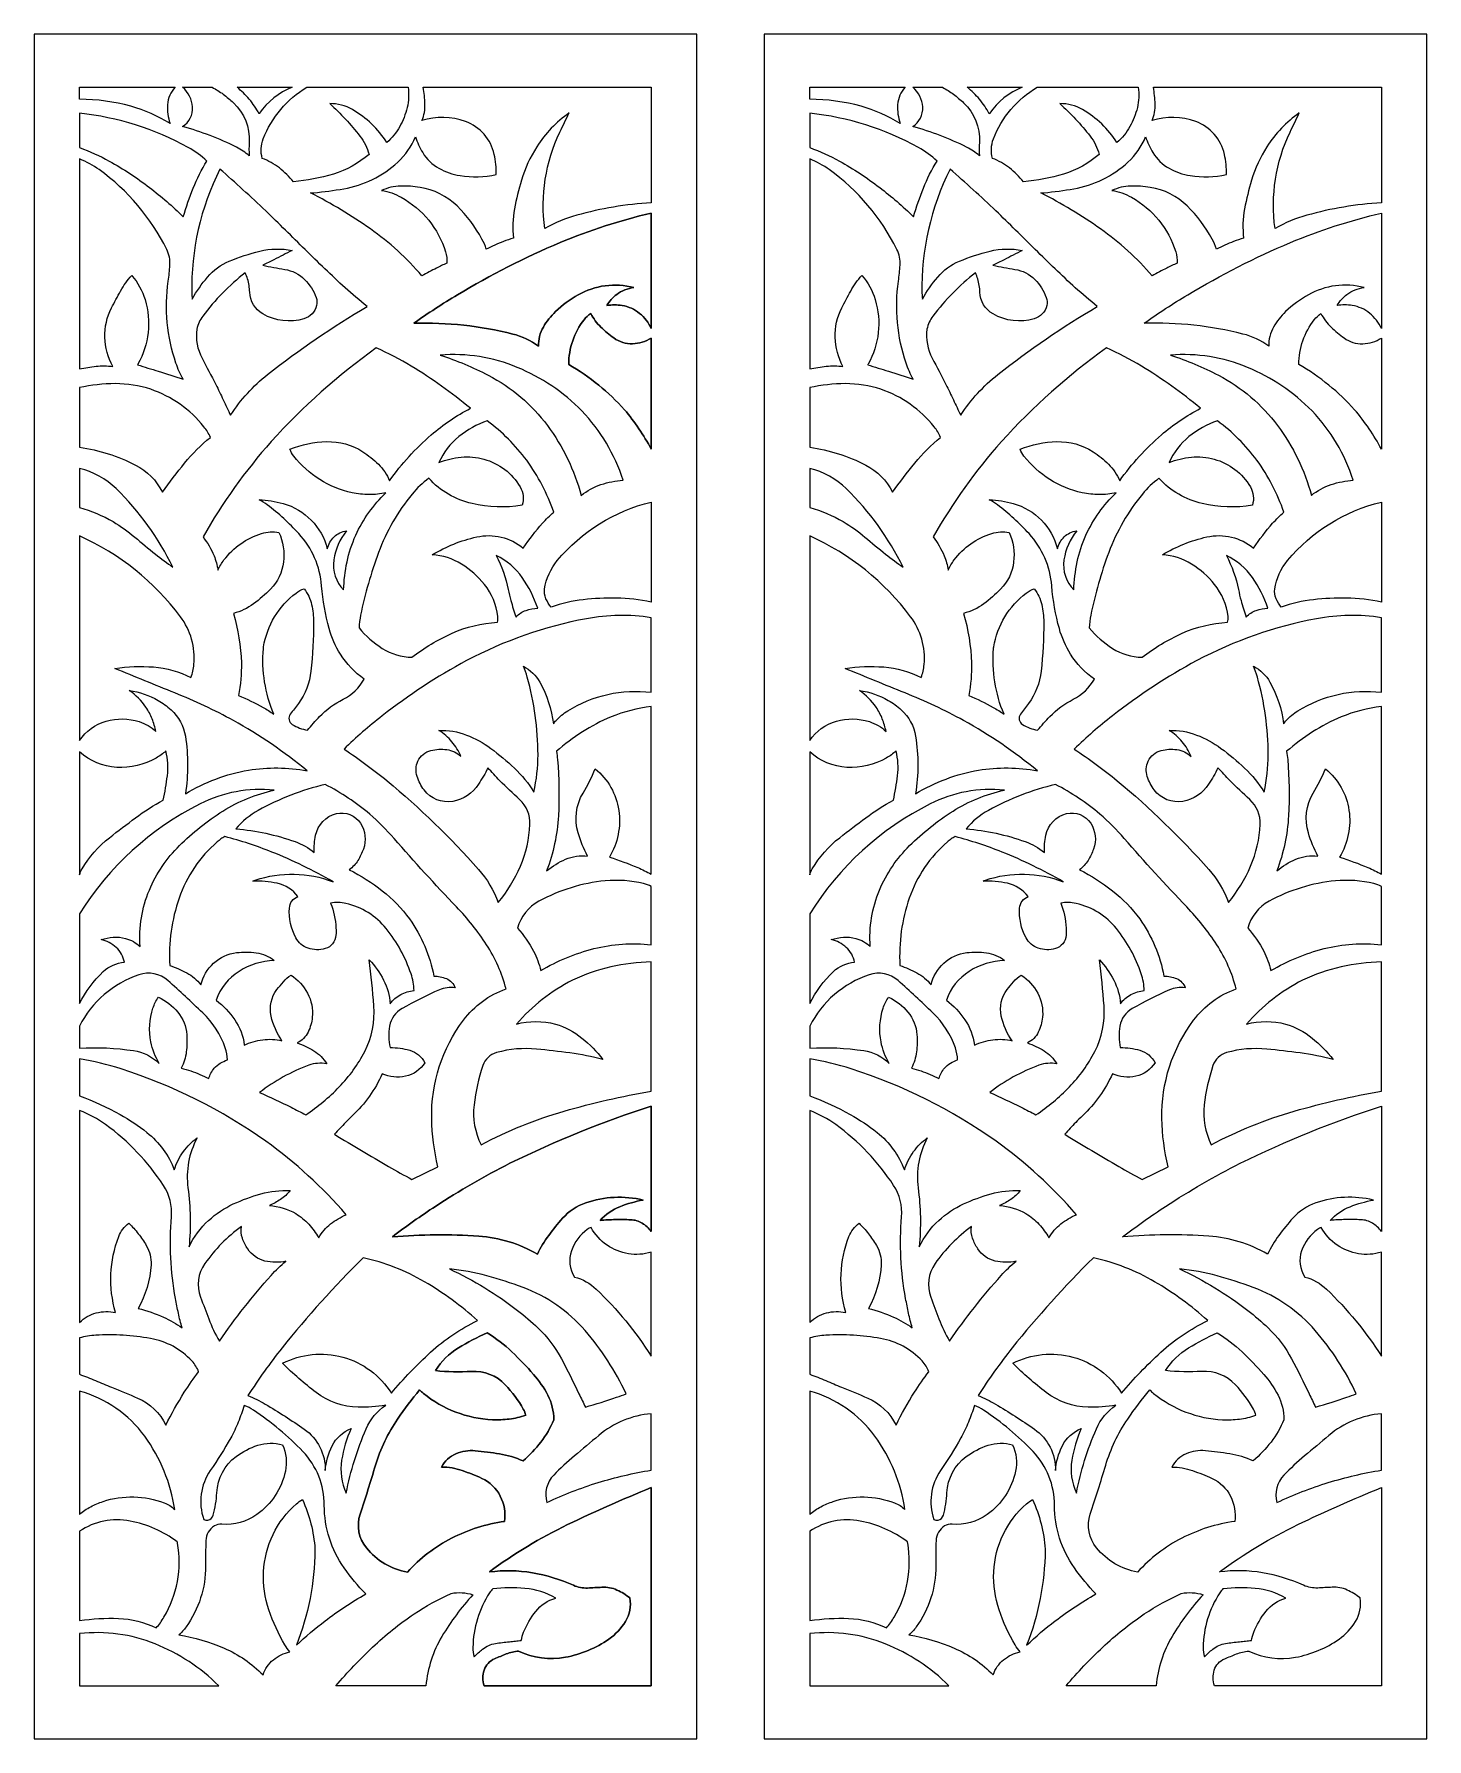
# Model space of a CAD drawing. Header units: centimetres. Extents: x -9.9 to 9.5, y -12.3 to 11.4.
import ezdxf

# ---------------------------------------------------------------- set-up
doc = ezdxf.new("R2010")
doc.units = ezdxf.units.CM
doc.header["$MEASUREMENT"] = 0
doc.layers.add('layer 1', color=7, linetype='Continuous')

msp = doc.modelspace()

# ---------------------------------------------------------------- linework, layer by layer
at = {"layer": 'layer 1', "color": 242}
for points, knots in [([(-9.86086, 11.39001), (-9.86086, 11.39001), (-0.6576, 11.39001), (-0.6576, 11.39001), (-0.6576, 11.39001), (-0.6576, 11.39001), (-0.6576, -12.28689), (-0.6576, -12.28689), (-0.6576, -12.28689), (-0.6576, -12.28689), (-9.86086, -12.28689), (-9.86086, -12.28689), (-9.86086, -12.28689), (-9.86086, -12.28689), (-9.86086, 11.39001), (-9.86086, 11.39001)], [0, 0, 0, 0, 0.2, 0.2, 0.2, 0.2, 0.4, 0.4, 0.4, 0.4, 0.6, 0.6, 0.6, 0.6, 1, 1, 1, 1]), ([(-9.22926, 10.48524), (-8.98853, 10.48461), (-8.74891, 10.45166), (-8.51692, 10.38739), (-8.51692, 10.38739), (-8.32595, 10.33196), (-8.14306, 10.25147), (-7.97318, 10.14812), (-7.97318, 10.14812), (-8.00195, 10.23202), (-8.01399, 10.32082), (-8.00864, 10.40938), (-8.00864, 10.40938), (-8.00317, 10.49985), (-7.96577, 10.58549), (-7.90313, 10.65098), (-7.90313, 10.65098), (-7.90313, 10.65098), (-9.22926, 10.65098), (-9.22926, 10.65098), (-9.22926, 10.65098), (-9.22926, 10.65098), (-9.22926, 10.48524), (-9.22926, 10.48524)], [0, 0, 0, 0, 0.14285714, 0.14285714, 0.14285714, 0.14285714, 0.28571429, 0.28571429, 0.28571429, 0.28571429, 0.42857143, 0.42857143, 0.42857143, 0.42857143, 0.57142857, 0.57142857, 0.57142857, 0.57142857, 0.71428571, 0.71428571, 0.71428571, 0.71428571, 1, 1, 1, 1]), ([(-7.79822, 10.65098), (-7.71759, 10.58215), (-7.66797, 10.48371), (-7.66056, 10.37793), (-7.66056, 10.37793), (-7.6529, 10.26859), (-7.70579, 10.16378), (-7.79822, 10.10487), (-7.79822, 10.10487), (-7.54002, 10.03528), (-7.28944, 9.93983), (-7.05039, 9.82002), (-7.05039, 9.82002), (-6.9857, 9.78759), (-6.92557, 9.7467), (-6.87167, 9.6984), (-6.87167, 9.6984), (-6.87699, 9.76114), (-6.87769, 9.82416), (-6.87379, 9.887), (-6.87379, 9.887), (-6.86102, 10.09381), (-6.9414, 10.29535), (-7.09312, 10.43649), (-7.09312, 10.43649), (-7.13766, 10.47797), (-7.18422, 10.51725), (-7.23262, 10.55421), (-7.23262, 10.55421), (-7.28109, 10.59123), (-7.33291, 10.62363), (-7.3874, 10.65098), (-7.3874, 10.65098), (-7.3874, 10.65098), (-7.79822, 10.65098), (-7.79822, 10.65098)], [0, 0, 0, 0, 0.1, 0.1, 0.1, 0.1, 0.2, 0.2, 0.2, 0.2, 0.3, 0.3, 0.3, 0.3, 0.4, 0.4, 0.4, 0.4, 0.5, 0.5, 0.5, 0.5, 0.6, 0.6, 0.6, 0.6, 0.7, 0.7, 0.7, 0.7, 0.8, 0.8, 0.8, 0.8, 1, 1, 1, 1]), ([(-6.2773, 10.65098), (-6.2773, 10.65098), (-7.04214, 10.65098), (-7.04214, 10.65098), (-7.04214, 10.65098), (-6.97989, 10.60157), (-6.92275, 10.546), (-6.87167, 10.4851), (-6.87167, 10.4851), (-6.81985, 10.42281), (-6.77448, 10.35545), (-6.7362, 10.28408), (-6.7362, 10.28408), (-6.73537, 10.28568), (-6.73439, 10.28724), (-6.73335, 10.28874), (-6.73335, 10.28874), (-6.61994, 10.45138), (-6.46137, 10.57731), (-6.2773, 10.65098)], [0, 0, 0, 0, 0.16666667, 0.16666667, 0.16666667, 0.16666667, 0.33333333, 0.33333333, 0.33333333, 0.33333333, 0.5, 0.5, 0.5, 0.5, 0.66666667, 0.66666667, 0.66666667, 0.66666667, 1, 1, 1, 1]), ([(-4.66708, 10.65098), (-4.66708, 10.65098), (-6.07189, 10.65098), (-6.07189, 10.65098), (-6.07189, 10.65098), (-6.34922, 10.48729), (-6.56277, 10.23456), (-6.67785, 9.93377), (-6.67785, 9.93377), (-6.71087, 9.84741), (-6.71602, 9.7529), (-6.6925, 9.66347), (-6.6925, 9.66347), (-6.60648, 9.6325), (-6.5261, 9.58757), (-6.45462, 9.53054), (-6.45462, 9.53054), (-6.38346, 9.47375), (-6.31818, 9.4099), (-6.25983, 9.34003), (-6.25983, 9.34003), (-6.07154, 9.35652), (-5.88548, 9.39233), (-5.70453, 9.44692), (-5.70453, 9.44692), (-5.52202, 9.50197), (-5.35329, 9.59495), (-5.20926, 9.71984), (-5.20926, 9.71984), (-5.23372, 9.81223), (-5.27684, 9.89856), (-5.33603, 9.97362), (-5.33603, 9.97362), (-5.46325, 10.13504), (-5.60324, 10.28589), (-5.75471, 10.4248), (-5.75471, 10.4248), (-5.6444, 10.42504), (-5.5359, 10.39619), (-5.44021, 10.34128), (-5.44021, 10.34128), (-5.24632, 10.22993), (-5.08229, 10.07314), (-4.96227, 9.88446), (-4.96227, 9.88446), (-4.89034, 9.94773), (-4.82952, 10.02251), (-4.78219, 10.10578), (-4.78219, 10.10578), (-4.73616, 10.18838), (-4.70157, 10.27687), (-4.67937, 10.36881), (-4.67937, 10.36881), (-4.65703, 10.4612), (-4.65285, 10.55703), (-4.66708, 10.65098)], [0, 0, 0, 0, 0.06666667, 0.06666667, 0.06666667, 0.06666667, 0.13333333, 0.13333333, 0.13333333, 0.13333333, 0.2, 0.2, 0.2, 0.2, 0.26666667, 0.26666667, 0.26666667, 0.26666667, 0.33333333, 0.33333333, 0.33333333, 0.33333333, 0.4, 0.4, 0.4, 0.4, 0.46666667, 0.46666667, 0.46666667, 0.46666667, 0.53333333, 0.53333333, 0.53333333, 0.53333333, 0.6, 0.6, 0.6, 0.6, 0.66666667, 0.66666667, 0.66666667, 0.66666667, 0.73333333, 0.73333333, 0.73333333, 0.73333333, 0.8, 0.8, 0.8, 0.8, 0.86666667, 0.86666667, 0.86666667, 0.86666667, 1, 1, 1, 1]), ([(-1.28917, 9.04717), (-1.28917, 9.04717), (-1.28917, 10.65098), (-1.28917, 10.65098), (-1.28917, 10.65098), (-1.28917, 10.65098), (-4.45517, 10.65098), (-4.45517, 10.65098), (-4.45517, 10.65098), (-4.44362, 10.57422), (-4.436, 10.49693), (-4.43227, 10.4194), (-4.43227, 10.4194), (-4.42848, 10.34087), (-4.44313, 10.2625), (-4.475, 10.19065), (-4.475, 10.19065), (-4.27694, 10.25206), (-4.06405, 10.24674), (-3.86925, 10.17558), (-3.86925, 10.17558), (-3.66725, 10.10177), (-3.51662, 9.92998), (-3.46971, 9.72008), (-3.46971, 9.72008), (-3.44918, 9.62832), (-3.43999, 9.53437), (-3.44229, 9.44035), (-3.44229, 9.44035), (-3.60754, 9.40384), (-3.77822, 9.39859), (-3.94539, 9.42486), (-3.94539, 9.42486), (-4.04842, 9.44188), (-4.1478, 9.47664), (-4.23897, 9.52755), (-4.23897, 9.52755), (-4.33101, 9.57894), (-4.40819, 9.65338), (-4.46289, 9.74347), (-4.46289, 9.74347), (-4.50475, 9.8124), (-4.53893, 9.88575), (-4.56481, 9.96213), (-4.56481, 9.96213), (-4.61952, 9.82855), (-4.70327, 9.7087), (-4.80989, 9.61138), (-4.80989, 9.61138), (-4.91575, 9.51474), (-5.0344, 9.43314), (-5.16249, 9.36887), (-5.16249, 9.36887), (-5.28853, 9.30812), (-5.4225, 9.26539), (-5.5604, 9.2419), (-5.5604, 9.2419), (-5.69768, 9.21851), (-5.83582, 9.20024), (-5.97445, 9.18706), (-5.97445, 9.18706), (-5.98994, 9.1856), (-6.00549, 9.18483), (-6.02105, 9.18479), (-6.02105, 9.18479), (-5.73254, 9.03798), (-5.45483, 8.87085), (-5.19002, 8.68469), (-5.19002, 8.68469), (-4.92448, 8.498), (-4.68375, 8.27822), (-4.47368, 8.03078), (-4.47368, 8.03078), (-4.40736, 8.06919), (-4.33995, 8.1057), (-4.27158, 8.14028), (-4.27158, 8.14028), (-4.22443, 8.16395), (-4.17669, 8.18639), (-4.12842, 8.20765), (-4.12842, 8.20765), (-4.12369, 8.26141), (-4.12954, 8.31556), (-4.14558, 8.36709), (-4.14558, 8.36709), (-4.246, 8.68918), (-4.46641, 8.96007), (-4.76142, 9.12376), (-4.76142, 9.12376), (-4.8037, 9.14721), (-4.84772, 9.16736), (-4.89309, 9.18406), (-4.89309, 9.18406), (-4.93857, 9.20077), (-4.9859, 9.21183), (-5.03409, 9.21705), (-5.03409, 9.21705), (-4.95145, 9.25585), (-4.86164, 9.27704), (-4.7704, 9.2793), (-4.7704, 9.2793), (-4.67992, 9.28157), (-4.58942, 9.27551), (-4.50006, 9.26124), (-4.50006, 9.26124), (-4.30638, 9.23034), (-4.12696, 9.13998), (-3.98676, 9.00277), (-3.98676, 9.00277), (-3.8491, 8.868), (-3.7325, 8.71326), (-3.64088, 8.54383), (-3.64088, 8.54383), (-3.61662, 8.49901), (-3.59623, 8.45224), (-3.57984, 8.40401), (-3.57984, 8.40401), (-3.50224, 8.44306), (-3.42284, 8.47834), (-3.34186, 8.5098), (-3.34186, 8.5098), (-3.29624, 8.52709), (-3.24993, 8.54254), (-3.20306, 8.55604), (-3.20306, 8.55604), (-3.21945, 8.69193), (-3.21489, 8.82958), (-3.18956, 8.96411), (-3.18956, 8.96411), (-3.16433, 9.09794), (-3.132, 9.23031), (-3.09264, 9.3607), (-3.09264, 9.3607), (-3.0432, 9.52463), (-2.97134, 9.68093), (-2.87916, 9.8252), (-2.87916, 9.8252), (-2.76137, 10.00946), (-2.60865, 10.16893), (-2.42965, 10.29455), (-2.42965, 10.29455), (-2.4729, 10.20651), (-2.51571, 10.11823), (-2.55798, 10.02974), (-2.55798, 10.02974), (-2.7573, 9.61252), (-2.82989, 9.14631), (-2.76677, 8.68827), (-2.76677, 8.68827), (-2.628, 8.76872), (-2.47955, 8.83118), (-2.32502, 8.87416), (-2.32502, 8.87416), (-1.98682, 8.96822), (-1.63954, 9.02622), (-1.28917, 9.04717)], [0, 0, 0, 0, 0.025, 0.025, 0.025, 0.025, 0.05, 0.05, 0.05, 0.05, 0.075, 0.075, 0.075, 0.075, 0.1, 0.1, 0.1, 0.1, 0.125, 0.125, 0.125, 0.125, 0.15, 0.15, 0.15, 0.15, 0.175, 0.175, 0.175, 0.175, 0.2, 0.2, 0.2, 0.2, 0.225, 0.225, 0.225, 0.225, 0.25, 0.25, 0.25, 0.25, 0.275, 0.275, 0.275, 0.275, 0.3, 0.3, 0.3, 0.3, 0.325, 0.325, 0.325, 0.325, 0.35, 0.35, 0.35, 0.35, 0.375, 0.375, 0.375, 0.375, 0.4, 0.4, 0.4, 0.4, 0.425, 0.425, 0.425, 0.425, 0.45, 0.45, 0.45, 0.45, 0.475, 0.475, 0.475, 0.475, 0.5, 0.5, 0.5, 0.5, 0.525, 0.525, 0.525, 0.525, 0.55, 0.55, 0.55, 0.55, 0.575, 0.575, 0.575, 0.575, 0.6, 0.6, 0.6, 0.6, 0.625, 0.625, 0.625, 0.625, 0.65, 0.65, 0.65, 0.65, 0.675, 0.675, 0.675, 0.675, 0.7, 0.7, 0.7, 0.7, 0.725, 0.725, 0.725, 0.725, 0.75, 0.75, 0.75, 0.75, 0.775, 0.775, 0.775, 0.775, 0.8, 0.8, 0.8, 0.8, 0.825, 0.825, 0.825, 0.825, 0.85, 0.85, 0.85, 0.85, 0.875, 0.875, 0.875, 0.875, 0.9, 0.9, 0.9, 0.9, 0.925, 0.925, 0.925, 0.925, 0.95, 0.95, 0.95, 0.95, 1, 1, 1, 1]), ([(-9.22926, 9.81386), (-9.22926, 9.81386), (-9.22926, 10.29163), (-9.22926, 10.29163), (-9.22926, 10.29163), (-8.69943, 10.23456), (-8.18607, 10.07265), (-7.71937, 9.81543), (-7.71937, 9.81543), (-7.62531, 9.76361), (-7.53825, 9.7), (-7.46026, 9.62616), (-7.46026, 9.62616), (-7.53518, 9.50733), (-7.59876, 9.38175), (-7.65022, 9.25105), (-7.65022, 9.25105), (-7.70162, 9.12059), (-7.74779, 8.98819), (-7.78875, 8.85408), (-7.78875, 8.85408), (-7.93688, 8.99842), (-8.09358, 9.13375), (-8.25796, 9.25933), (-8.25796, 9.25933), (-8.43525, 9.39476), (-8.62197, 9.51732), (-8.81673, 9.62616), (-8.81673, 9.62616), (-8.94969, 9.6983), (-9.08753, 9.76104), (-9.22926, 9.81386)], [0, 0, 0, 0, 0.11111111, 0.11111111, 0.11111111, 0.11111111, 0.22222222, 0.22222222, 0.22222222, 0.22222222, 0.33333333, 0.33333333, 0.33333333, 0.33333333, 0.44444444, 0.44444444, 0.44444444, 0.44444444, 0.55555556, 0.55555556, 0.55555556, 0.55555556, 0.66666667, 0.66666667, 0.66666667, 0.66666667, 0.77777778, 0.77777778, 0.77777778, 0.77777778, 1, 1, 1, 1]), ([(-9.22926, 6.74174), (-9.22926, 6.74174), (-9.22926, 9.65592), (-9.22926, 9.65592), (-9.22926, 9.65592), (-9.13294, 9.61774), (-9.04166, 9.56781), (-8.95759, 9.50723), (-8.95759, 9.50723), (-8.55927, 9.22032), (-8.23705, 8.8402), (-8.01911, 8.40032), (-8.01911, 8.40032), (-7.98532, 8.33212), (-7.96998, 8.25623), (-7.9746, 8.18027), (-7.9746, 8.18027), (-7.97913, 8.10552), (-7.9871, 8.03102), (-7.99841, 7.95701), (-7.99841, 7.95701), (-8.05098, 7.57493), (-8.01417, 7.186), (-7.89067, 6.8206), (-7.89067, 6.8206), (-7.86433, 6.74261), (-7.83089, 6.66724), (-7.79077, 6.59539), (-7.79077, 6.59539), (-7.90539, 6.63387), (-8.02033, 6.67128), (-8.13565, 6.70764), (-8.13565, 6.70764), (-8.23162, 6.73792), (-8.32787, 6.76732), (-8.42436, 6.79589), (-8.42436, 6.79589), (-8.42234, 6.79913), (-8.42036, 6.8024), (-8.41848, 6.80574), (-8.41848, 6.80574), (-8.26516, 7.07883), (-8.2296, 7.40234), (-8.32011, 7.70219), (-8.32011, 7.70219), (-8.35751, 7.8261), (-8.42029, 7.94079), (-8.50457, 8.03902), (-8.50457, 8.03902), (-8.56473, 7.97298), (-8.61689, 7.90011), (-8.66001, 7.82182), (-8.66001, 7.82182), (-8.70295, 7.74384), (-8.74474, 7.66523), (-8.78535, 7.586), (-8.78535, 7.586), (-8.84997, 7.46), (-8.88142, 7.31969), (-8.87679, 7.17814), (-8.87679, 7.17814), (-8.87217, 7.03703), (-8.835, 6.89892), (-8.76809, 6.77456), (-8.76809, 6.77456), (-8.84502, 6.78458), (-8.9229, 6.78507), (-8.99994, 6.77605), (-8.99994, 6.77605), (-9.07674, 6.76704), (-9.15319, 6.75559), (-9.22926, 6.74174)], [0, 0, 0, 0, 0.05263158, 0.05263158, 0.05263158, 0.05263158, 0.10526316, 0.10526316, 0.10526316, 0.10526316, 0.15789474, 0.15789474, 0.15789474, 0.15789474, 0.21052632, 0.21052632, 0.21052632, 0.21052632, 0.26315789, 0.26315789, 0.26315789, 0.26315789, 0.31578947, 0.31578947, 0.31578947, 0.31578947, 0.36842105, 0.36842105, 0.36842105, 0.36842105, 0.42105263, 0.42105263, 0.42105263, 0.42105263, 0.47368421, 0.47368421, 0.47368421, 0.47368421, 0.52631579, 0.52631579, 0.52631579, 0.52631579, 0.57894737, 0.57894737, 0.57894737, 0.57894737, 0.63157895, 0.63157895, 0.63157895, 0.63157895, 0.68421053, 0.68421053, 0.68421053, 0.68421053, 0.73684211, 0.73684211, 0.73684211, 0.73684211, 0.78947368, 0.78947368, 0.78947368, 0.78947368, 0.84210526, 0.84210526, 0.84210526, 0.84210526, 0.89473684, 0.89473684, 0.89473684, 0.89473684, 1, 1, 1, 1]), ([(-7.28033, 9.51533), (-7.06525, 9.32548), (-6.85312, 9.13229), (-6.64402, 8.93585), (-6.64402, 8.93585), (-6.46085, 8.75721), (-6.27841, 8.57783), (-6.09673, 8.39771), (-6.09673, 8.39771), (-5.91506, 8.21764), (-5.73007, 8.04094), (-5.54185, 7.86775), (-5.54185, 7.86775), (-5.44195, 7.7779), (-5.33965, 7.69077), (-5.23505, 7.60642), (-5.23505, 7.60642), (-5.71734, 7.32418), (-6.17927, 7.00871), (-6.61765, 6.66216), (-6.61765, 6.66216), (-6.81905, 6.50293), (-6.99301, 6.31182), (-7.13261, 6.09636), (-7.13261, 6.09636), (-7.16699, 6.16748), (-7.20082, 6.23885), (-7.23412, 6.3105), (-7.23412, 6.3105), (-7.26752, 6.38236), (-7.30208, 6.45369), (-7.33774, 6.52447), (-7.33774, 6.52447), (-7.40076, 6.64602), (-7.46427, 6.76729), (-7.52829, 6.88828), (-7.52829, 6.88828), (-7.59385, 7.01219), (-7.61922, 7.1535), (-7.60088, 7.29248), (-7.60088, 7.29248), (-7.58679, 7.35835), (-7.55853, 7.42043), (-7.51813, 7.47433), (-7.51813, 7.47433), (-7.3494, 7.69958), (-7.15116, 7.90119), (-6.92884, 8.07372), (-6.92884, 8.07372), (-6.91503, 8.04685), (-6.90375, 8.0187), (-6.89526, 7.98972), (-6.89526, 7.98972), (-6.87824, 7.93032), (-6.86847, 7.86911), (-6.8661, 7.80738), (-6.8661, 7.80738), (-6.86126, 7.68148), (-6.79233, 7.56689), (-6.68328, 7.50377), (-6.68328, 7.50377), (-6.5103, 7.40362), (-6.30388, 7.37913), (-6.11229, 7.43606), (-6.11229, 7.43606), (-6.02536, 7.46191), (-5.95883, 7.53196), (-5.93757, 7.6201), (-5.93757, 7.6201), (-5.9288, 7.6565), (-5.93089, 7.69467), (-5.94362, 7.72992), (-5.94362, 7.72992), (-5.97779, 7.82446), (-6.03215, 7.91038), (-6.10293, 7.98175), (-6.10293, 7.98175), (-6.17771, 8.05712), (-6.27465, 8.1065), (-6.3796, 8.12261), (-6.3796, 8.12261), (-6.48187, 8.13833), (-6.58369, 8.15713), (-6.68484, 8.17898), (-6.68484, 8.17898), (-6.63289, 8.2048), (-6.58097, 8.23072), (-6.52916, 8.25682), (-6.52916, 8.25682), (-6.44505, 8.29927), (-6.36112, 8.342), (-6.27733, 8.38505), (-6.27733, 8.38505), (-6.42564, 8.41508), (-6.57871, 8.41198), (-6.72566, 8.376), (-6.72566, 8.376), (-6.87111, 8.3404), (-7.01347, 8.29343), (-7.15151, 8.23542), (-7.15151, 8.23542), (-7.26752, 8.18667), (-7.37038, 8.11126), (-7.45174, 8.01522), (-7.45174, 8.01522), (-7.53216, 7.92029), (-7.60349, 7.8181), (-7.66487, 7.70991), (-7.66487, 7.70991), (-7.66828, 7.73667), (-7.67027, 7.76364), (-7.67075, 7.79061), (-7.67075, 7.79061), (-7.68206, 8.38853), (-7.54799, 8.98053), (-7.28033, 9.51533)], [0, 0, 0, 0, 0.03333333, 0.03333333, 0.03333333, 0.03333333, 0.06666667, 0.06666667, 0.06666667, 0.06666667, 0.1, 0.1, 0.1, 0.1, 0.13333333, 0.13333333, 0.13333333, 0.13333333, 0.16666667, 0.16666667, 0.16666667, 0.16666667, 0.2, 0.2, 0.2, 0.2, 0.23333333, 0.23333333, 0.23333333, 0.23333333, 0.26666667, 0.26666667, 0.26666667, 0.26666667, 0.3, 0.3, 0.3, 0.3, 0.33333333, 0.33333333, 0.33333333, 0.33333333, 0.36666667, 0.36666667, 0.36666667, 0.36666667, 0.4, 0.4, 0.4, 0.4, 0.43333333, 0.43333333, 0.43333333, 0.43333333, 0.46666667, 0.46666667, 0.46666667, 0.46666667, 0.5, 0.5, 0.5, 0.5, 0.53333333, 0.53333333, 0.53333333, 0.53333333, 0.56666667, 0.56666667, 0.56666667, 0.56666667, 0.6, 0.6, 0.6, 0.6, 0.63333333, 0.63333333, 0.63333333, 0.63333333, 0.66666667, 0.66666667, 0.66666667, 0.66666667, 0.7, 0.7, 0.7, 0.7, 0.73333333, 0.73333333, 0.73333333, 0.73333333, 0.76666667, 0.76666667, 0.76666667, 0.76666667, 0.8, 0.8, 0.8, 0.8, 0.83333333, 0.83333333, 0.83333333, 0.83333333, 0.86666667, 0.86666667, 0.86666667, 0.86666667, 0.9, 0.9, 0.9, 0.9, 0.93333333, 0.93333333, 0.93333333, 0.93333333, 1, 1, 1, 1]), ([(-1.28917, 8.90485), (-1.28917, 8.90485), (-1.28917, 7.30069), (-1.28917, 7.30069), (-1.28917, 7.30069), (-1.32689, 7.38219), (-1.38236, 7.45418), (-1.45153, 7.51146), (-1.45153, 7.51146), (-1.52113, 7.56905), (-1.60499, 7.6067), (-1.69428, 7.62034), (-1.69428, 7.62034), (-1.7638, 7.63096), (-1.83455, 7.63099), (-1.90407, 7.62034), (-1.90407, 7.62034), (-1.87074, 7.68103), (-1.82473, 7.73382), (-1.7692, 7.77519), (-1.7692, 7.77519), (-1.73409, 7.8008), (-1.69564, 7.82154), (-1.65492, 7.83671), (-1.65492, 7.83671), (-1.61428, 7.85188), (-1.57225, 7.86305), (-1.52944, 7.87008), (-1.52944, 7.87008), (-1.65983, 7.90394), (-1.79547, 7.9124), (-1.92902, 7.89507), (-1.92902, 7.89507), (-2.06021, 7.87645), (-2.1868, 7.83389), (-2.30257, 7.76952), (-2.30257, 7.76952), (-2.41786, 7.70539), (-2.52447, 7.62685), (-2.61982, 7.53572), (-2.61982, 7.53572), (-2.686, 7.47245), (-2.74262, 7.39997), (-2.78796, 7.32046), (-2.78796, 7.32046), (-2.83393, 7.2398), (-2.85665, 7.14807), (-2.85359, 7.0553), (-2.85359, 7.0553), (-2.96104, 7.13447), (-3.08287, 7.19192), (-3.21235, 7.22442), (-3.21235, 7.22442), (-3.6613, 7.3372), (-4.12355, 7.38762), (-4.58628, 7.37419), (-4.58628, 7.37419), (-4.38919, 7.514), (-4.18671, 7.64606), (-3.97932, 7.77004), (-3.97932, 7.77004), (-3.52128, 8.0439), (-3.04511, 8.2864), (-2.55426, 8.49577), (-2.55426, 8.49577), (-2.14383, 8.66471), (-1.72083, 8.8015), (-1.28917, 8.90482), (-1.28917, 8.90482), (-1.28917, 8.90482), (-1.28917, 8.90485), (-1.28917, 8.90485)], [0, 0, 0, 0, 0.05263158, 0.05263158, 0.05263158, 0.05263158, 0.10526316, 0.10526316, 0.10526316, 0.10526316, 0.15789474, 0.15789474, 0.15789474, 0.15789474, 0.21052632, 0.21052632, 0.21052632, 0.21052632, 0.26315789, 0.26315789, 0.26315789, 0.26315789, 0.31578947, 0.31578947, 0.31578947, 0.31578947, 0.36842105, 0.36842105, 0.36842105, 0.36842105, 0.42105263, 0.42105263, 0.42105263, 0.42105263, 0.47368421, 0.47368421, 0.47368421, 0.47368421, 0.52631579, 0.52631579, 0.52631579, 0.52631579, 0.57894737, 0.57894737, 0.57894737, 0.57894737, 0.63157895, 0.63157895, 0.63157895, 0.63157895, 0.68421053, 0.68421053, 0.68421053, 0.68421053, 0.73684211, 0.73684211, 0.73684211, 0.73684211, 0.78947368, 0.78947368, 0.78947368, 0.78947368, 0.84210526, 0.84210526, 0.84210526, 0.84210526, 0.89473684, 0.89473684, 0.89473684, 0.89473684, 1, 1, 1, 1]), ([(-1.28917, 5.62656), (-1.39415, 5.82125), (-1.51897, 6.00453), (-1.66174, 6.17347), (-1.66174, 6.17347), (-1.77153, 6.29634), (-1.89099, 6.41013), (-2.01908, 6.51379), (-2.01908, 6.51379), (-2.15072, 6.62034), (-2.29004, 6.717), (-2.43595, 6.80306), (-2.43595, 6.80306), (-2.43539, 7.02771), (-2.35988, 7.24589), (-2.22156, 7.42294), (-2.22156, 7.42294), (-2.19557, 7.45624), (-2.16457, 7.48533), (-2.12966, 7.5092), (-2.12966, 7.5092), (-2.09313, 7.43919), (-2.04549, 7.37558), (-1.98856, 7.32081), (-1.98856, 7.32081), (-1.93198, 7.26635), (-1.87168, 7.21589), (-1.8081, 7.16975), (-1.8081, 7.16975), (-1.73283, 7.11515), (-1.6417, 7.087), (-1.54876, 7.08965), (-1.54876, 7.08965), (-1.45665, 7.09226), (-1.36701, 7.11961), (-1.28917, 7.16888), (-1.28917, 7.16888), (-1.28917, 7.16888), (-1.28917, 5.62653), (-1.28917, 5.62653), (-1.28917, 5.62653), (-1.28917, 5.62653), (-1.28917, 5.62656), (-1.28917, 5.62656)], [0, 0, 0, 0, 0.08333333, 0.08333333, 0.08333333, 0.08333333, 0.16666667, 0.16666667, 0.16666667, 0.16666667, 0.25, 0.25, 0.25, 0.25, 0.33333333, 0.33333333, 0.33333333, 0.33333333, 0.41666667, 0.41666667, 0.41666667, 0.41666667, 0.5, 0.5, 0.5, 0.5, 0.58333333, 0.58333333, 0.58333333, 0.58333333, 0.66666667, 0.66666667, 0.66666667, 0.66666667, 0.75, 0.75, 0.75, 0.75, 0.83333333, 0.83333333, 0.83333333, 0.83333333, 1, 1, 1, 1]), ([(-7.51476, 4.40723), (-7.24619, 4.88058), (-6.92839, 5.32435), (-6.56674, 5.73102), (-6.56674, 5.73102), (-6.12895, 6.21564), (-5.63998, 6.65158), (-5.10856, 7.03119), (-5.10856, 7.03119), (-4.9416, 6.95731), (-4.77927, 6.87335), (-4.62254, 6.77981), (-4.62254, 6.77981), (-4.33533, 6.60391), (-4.06085, 6.40786), (-3.80133, 6.19323), (-3.80133, 6.19323), (-3.99598, 6.0909), (-4.17863, 5.96726), (-4.34601, 5.82452), (-4.34601, 5.82452), (-4.56273, 5.63533), (-4.75676, 5.42164), (-4.9242, 5.1877), (-4.9242, 5.1877), (-4.96074, 5.27323), (-5.01353, 5.35083), (-5.07964, 5.41625), (-5.07964, 5.41625), (-5.1453, 5.48121), (-5.21754, 5.53918), (-5.29521, 5.58922), (-5.29521, 5.58922), (-5.44453, 5.68544), (-5.61928, 5.73443), (-5.79685, 5.7298), (-5.79685, 5.7298), (-5.97184, 5.72525), (-6.14458, 5.68923), (-6.3068, 5.62343), (-6.3068, 5.62343), (-6.29393, 5.58992), (-6.27618, 5.55853), (-6.25415, 5.53021), (-6.25415, 5.53021), (-6.05205, 5.27041), (-5.76536, 5.08992), (-5.44373, 5.02008), (-5.44373, 5.02008), (-5.36651, 5.00393), (-5.28797, 4.99523), (-5.20909, 4.99408), (-5.20909, 4.99408), (-5.1301, 4.99294), (-5.05128, 5.00167), (-4.97448, 5.02008), (-4.97448, 5.02008), (-5.14962, 4.85117), (-5.29177, 4.65119), (-5.39376, 4.43026), (-5.39376, 4.43026), (-5.44724, 4.31105), (-5.48781, 4.18647), (-5.51475, 4.05863), (-5.51475, 4.05863), (-5.54171, 3.93089), (-5.55734, 3.80106), (-5.56148, 3.6706), (-5.56148, 3.6706), (-5.66991, 3.78042), (-5.72061, 3.93482), (-5.69858, 4.08758), (-5.69858, 4.08758), (-5.67728, 4.23505), (-5.61622, 4.374), (-5.52202, 4.48945), (-5.52202, 4.48945), (-5.58674, 4.48187), (-5.64719, 4.45333), (-5.69409, 4.4081), (-5.69409, 4.4081), (-5.74072, 4.36317), (-5.77346, 4.30583), (-5.78843, 4.24281), (-5.78843, 4.24281), (-5.86599, 4.5469), (-6.0999, 4.78617), (-6.40222, 4.87034), (-6.40222, 4.87034), (-6.51096, 4.90065), (-6.62276, 4.9185), (-6.73554, 4.92355), (-6.73554, 4.92355), (-6.69549, 4.90382), (-6.65746, 4.88019), (-6.62203, 4.85302), (-6.62203, 4.85302), (-6.4645, 4.7323), (-6.31773, 4.59809), (-6.18345, 4.45194), (-6.18345, 4.45194), (-5.99986, 4.25214), (-5.88844, 3.99641), (-5.86703, 3.72586), (-5.86703, 3.72586), (-5.85117, 3.52525), (-5.81627, 3.32667), (-5.76278, 3.13267), (-5.76278, 3.13267), (-5.72826, 3.00751), (-5.67568, 2.88808), (-5.60668, 2.77809), (-5.60668, 2.77809), (-5.52087, 2.6414), (-5.40841, 2.52344), (-5.27593, 2.43123), (-5.27593, 2.43123), (-5.34358, 2.31086), (-5.44571, 2.2134), (-5.5691, 2.15146), (-5.5691, 2.15146), (-5.69072, 2.09035), (-5.80089, 2.00889), (-5.89491, 1.91048), (-5.89491, 1.91048), (-5.95309, 1.84959), (-6.00946, 1.78702), (-6.06406, 1.72289), (-6.06406, 1.72289), (-6.1388, 1.73545), (-6.21041, 1.76242), (-6.27489, 1.8023), (-6.27489, 1.8023), (-6.29821, 1.81671), (-6.31442, 1.84019), (-6.31961, 1.86709), (-6.31961, 1.86709), (-6.32479, 1.89399), (-6.31839, 1.92197), (-6.30211, 1.94399), (-6.30211, 1.94399), (-6.26487, 1.99424), (-6.22774, 2.04452), (-6.19068, 2.09488), (-6.19068, 2.09488), (-6.0944, 2.22571), (-6.03434, 2.37955), (-6.01649, 2.54105), (-6.01649, 2.54105), (-5.9914, 2.76813), (-5.97901, 2.99644), (-5.97933, 3.22492), (-5.97933, 3.22492), (-5.97946, 3.30621), (-5.98851, 3.38721), (-6.0064, 3.46652), (-6.0064, 3.46652), (-6.02442, 3.54659), (-6.06037, 3.6215), (-6.11152, 3.6857), (-6.11152, 3.6857), (-6.15105, 3.67213), (-6.18818, 3.6524), (-6.22158, 3.62728), (-6.22158, 3.62728), (-6.46315, 3.44519), (-6.62506, 3.17704), (-6.67346, 2.87841), (-6.67346, 2.87841), (-6.67454, 2.87131), (-6.67538, 2.86414), (-6.676, 2.85697), (-6.676, 2.85697), (-6.70245, 2.5455), (-6.65272, 2.23243), (-6.531, 1.94448), (-6.531, 1.94448), (-6.57968, 1.97837), (-6.62986, 2.01007), (-6.6814, 2.03948), (-6.6814, 2.03948), (-6.79174, 2.10097), (-6.90535, 2.15647), (-7.02171, 2.20567), (-7.02171, 2.20567), (-6.992, 2.35415), (-6.97874, 2.50541), (-6.98215, 2.65682), (-6.98215, 2.65682), (-6.99137, 2.88996), (-7.02857, 3.12108), (-7.09294, 3.34535), (-7.09294, 3.34535), (-6.9913, 3.36999), (-6.89571, 3.41491), (-6.81196, 3.47755), (-6.81196, 3.47755), (-6.72893, 3.53959), (-6.65071, 3.60783), (-6.57798, 3.6817), (-6.57798, 3.6817), (-6.47783, 3.78345), (-6.41429, 3.91547), (-6.39728, 4.05724), (-6.39728, 4.05724), (-6.3804, 4.19771), (-6.40201, 4.34007), (-6.45977, 4.46924), (-6.45977, 4.46924), (-6.54036, 4.4834), (-6.62311, 4.47821), (-6.7013, 4.4541), (-6.7013, 4.4541), (-6.90998, 4.38976), (-7.09281, 4.26101), (-7.22364, 4.08619), (-7.22364, 4.08619), (-7.25614, 4.0428), (-7.28395, 3.9961), (-7.30663, 3.94686), (-7.30663, 3.94686), (-7.31749, 4.01471), (-7.33607, 4.08111), (-7.36203, 4.14475), (-7.36203, 4.14475), (-7.40198, 4.23818), (-7.45327, 4.32632), (-7.51476, 4.40723)], [0, 0, 0, 0, 0.01724138, 0.01724138, 0.01724138, 0.01724138, 0.03448276, 0.03448276, 0.03448276, 0.03448276, 0.05172414, 0.05172414, 0.05172414, 0.05172414, 0.06896552, 0.06896552, 0.06896552, 0.06896552, 0.0862069, 0.0862069, 0.0862069, 0.0862069, 0.10344828, 0.10344828, 0.10344828, 0.10344828, 0.12068966, 0.12068966, 0.12068966, 0.12068966, 0.13793103, 0.13793103, 0.13793103, 0.13793103, 0.15517241, 0.15517241, 0.15517241, 0.15517241, 0.17241379, 0.17241379, 0.17241379, 0.17241379, 0.18965517, 0.18965517, 0.18965517, 0.18965517, 0.20689655, 0.20689655, 0.20689655, 0.20689655, 0.22413793, 0.22413793, 0.22413793, 0.22413793, 0.24137931, 0.24137931, 0.24137931, 0.24137931, 0.25862069, 0.25862069, 0.25862069, 0.25862069, 0.27586207, 0.27586207, 0.27586207, 0.27586207, 0.29310345, 0.29310345, 0.29310345, 0.29310345, 0.31034483, 0.31034483, 0.31034483, 0.31034483, 0.32758621, 0.32758621, 0.32758621, 0.32758621, 0.34482759, 0.34482759, 0.34482759, 0.34482759, 0.36206897, 0.36206897, 0.36206897, 0.36206897, 0.37931034, 0.37931034, 0.37931034, 0.37931034, 0.39655172, 0.39655172, 0.39655172, 0.39655172, 0.4137931, 0.4137931, 0.4137931, 0.4137931, 0.43103448, 0.43103448, 0.43103448, 0.43103448, 0.44827586, 0.44827586, 0.44827586, 0.44827586, 0.46551724, 0.46551724, 0.46551724, 0.46551724, 0.48275862, 0.48275862, 0.48275862, 0.48275862, 0.5, 0.5, 0.5, 0.5, 0.51724138, 0.51724138, 0.51724138, 0.51724138, 0.53448276, 0.53448276, 0.53448276, 0.53448276, 0.55172414, 0.55172414, 0.55172414, 0.55172414, 0.56896552, 0.56896552, 0.56896552, 0.56896552, 0.5862069, 0.5862069, 0.5862069, 0.5862069, 0.60344828, 0.60344828, 0.60344828, 0.60344828, 0.62068966, 0.62068966, 0.62068966, 0.62068966, 0.63793103, 0.63793103, 0.63793103, 0.63793103, 0.65517241, 0.65517241, 0.65517241, 0.65517241, 0.67241379, 0.67241379, 0.67241379, 0.67241379, 0.68965517, 0.68965517, 0.68965517, 0.68965517, 0.70689655, 0.70689655, 0.70689655, 0.70689655, 0.72413793, 0.72413793, 0.72413793, 0.72413793, 0.74137931, 0.74137931, 0.74137931, 0.74137931, 0.75862069, 0.75862069, 0.75862069, 0.75862069, 0.77586207, 0.77586207, 0.77586207, 0.77586207, 0.79310345, 0.79310345, 0.79310345, 0.79310345, 0.81034483, 0.81034483, 0.81034483, 0.81034483, 0.82758621, 0.82758621, 0.82758621, 0.82758621, 0.84482759, 0.84482759, 0.84482759, 0.84482759, 0.86206897, 0.86206897, 0.86206897, 0.86206897, 0.87931034, 0.87931034, 0.87931034, 0.87931034, 0.89655172, 0.89655172, 0.89655172, 0.89655172, 0.9137931, 0.9137931, 0.9137931, 0.9137931, 0.93103448, 0.93103448, 0.93103448, 0.93103448, 0.94827586, 0.94827586, 0.94827586, 0.94827586, 0.96551724, 0.96551724, 0.96551724, 0.96551724, 1, 1, 1, 1]), ([(-4.21949, 6.93132), (-3.85488, 6.96052), (-3.48839, 6.90237), (-3.15072, 6.76179), (-3.15072, 6.76179), (-2.81447, 6.6218), (-2.5092, 6.41653), (-2.25267, 6.15798), (-2.25267, 6.15798), (-1.99277, 5.88295), (-1.79707, 5.55349), (-1.67984, 5.19368), (-1.67984, 5.19368), (-1.78447, 5.1871), (-1.88779, 5.16685), (-1.98717, 5.13345), (-1.98717, 5.13345), (-2.0869, 5.0999), (-2.17995, 5.04924), (-2.26224, 4.98364), (-2.26224, 4.98364), (-2.35592, 5.33381), (-2.51525, 5.66285), (-2.73187, 5.95345), (-2.73187, 5.95345), (-2.94931, 6.24515), (-3.22971, 6.48386), (-3.55246, 6.65186), (-3.55246, 6.65186), (-3.76667, 6.76339), (-3.98975, 6.85685), (-4.21949, 6.93132)], [0, 0, 0, 0, 0.11111111, 0.11111111, 0.11111111, 0.11111111, 0.22222222, 0.22222222, 0.22222222, 0.22222222, 0.33333333, 0.33333333, 0.33333333, 0.33333333, 0.44444444, 0.44444444, 0.44444444, 0.44444444, 0.55555556, 0.55555556, 0.55555556, 0.55555556, 0.66666667, 0.66666667, 0.66666667, 0.66666667, 0.77777778, 0.77777778, 0.77777778, 0.77777778, 1, 1, 1, 1]), ([(-9.22926, 5.65095), (-9.22926, 5.65095), (-9.22926, 6.48042), (-9.22926, 6.48042), (-9.22926, 6.48042), (-9.06644, 6.5164), (-8.90021, 6.53474), (-8.7335, 6.53512), (-8.7335, 6.53512), (-8.56619, 6.53547), (-8.39986, 6.50923), (-8.2408, 6.45738), (-8.2408, 6.45738), (-7.94965, 6.35765), (-7.69306, 6.17646), (-7.5016, 5.93556), (-7.5016, 5.93556), (-7.4658, 5.89053), (-7.43552, 5.8414), (-7.41134, 5.7892), (-7.41134, 5.7892), (-7.54312, 5.68251), (-7.66338, 5.56243), (-7.7702, 5.43079), (-7.7702, 5.43079), (-7.87679, 5.2995), (-7.97993, 5.1655), (-8.07952, 5.02885), (-8.07952, 5.02885), (-8.16049, 5.19083), (-8.29098, 5.32264), (-8.45216, 5.40518), (-8.45216, 5.40518), (-8.69571, 5.52986), (-8.95829, 5.61295), (-9.22926, 5.65095)], [0, 0, 0, 0, 0.1, 0.1, 0.1, 0.1, 0.2, 0.2, 0.2, 0.2, 0.3, 0.3, 0.3, 0.3, 0.4, 0.4, 0.4, 0.4, 0.5, 0.5, 0.5, 0.5, 0.6, 0.6, 0.6, 0.6, 0.7, 0.7, 0.7, 0.7, 0.8, 0.8, 0.8, 0.8, 1, 1, 1, 1]), ([(-3.56596, 6.01806), (-3.35801, 5.86329), (-3.17372, 5.67896), (-3.01894, 5.47102), (-3.01894, 5.47102), (-2.85964, 5.25089), (-2.73326, 5.00866), (-2.64383, 4.7521), (-2.64383, 4.7521), (-2.69867, 4.7028), (-2.75083, 4.65063), (-2.8001, 4.59579), (-2.8001, 4.59579), (-2.89583, 4.48688), (-2.9846, 4.37205), (-3.06582, 4.25193), (-3.06582, 4.25193), (-3.2468, 4.39995), (-3.48544, 4.45681), (-3.71371, 4.40615), (-3.71371, 4.40615), (-3.93189, 4.35775), (-4.14064, 4.27399), (-4.33181, 4.15818), (-4.33181, 4.15818), (-4.18758, 4.15088), (-4.04759, 4.10665), (-3.92534, 4.02975), (-3.92534, 4.02975), (-3.80425, 3.95361), (-3.69659, 3.85792), (-3.60667, 3.74667), (-3.60667, 3.74667), (-3.50336, 3.61882), (-3.43836, 3.46419), (-3.41925, 3.30092), (-3.41925, 3.30092), (-3.41609, 3.27395), (-3.41814, 3.2466), (-3.42527, 3.2204), (-3.42527, 3.2204), (-3.6431, 3.20877), (-3.85686, 3.15734), (-4.05608, 3.06857), (-4.05608, 3.06857), (-4.25435, 2.98022), (-4.44132, 2.86856), (-4.61311, 2.73588), (-4.61311, 2.73588), (-4.75902, 2.73821), (-4.90148, 2.78091), (-5.02466, 2.85913), (-5.02466, 2.85913), (-5.14624, 2.93634), (-5.25523, 3.03186), (-5.34772, 3.14228), (-5.34772, 3.14228), (-5.34514, 3.20268), (-5.33777, 3.26285), (-5.32566, 3.32211), (-5.32566, 3.32211), (-5.26532, 3.61684), (-5.18222, 3.90653), (-5.07717, 4.18846), (-5.07717, 4.18846), (-4.96721, 4.48354), (-4.80909, 4.75847), (-4.60939, 5.00191), (-4.60939, 5.00191), (-4.54188, 5.08421), (-4.46435, 5.15781), (-4.37868, 5.22096), (-4.37868, 5.22096), (-4.21924, 5.04458), (-4.00948, 4.92164), (-3.77766, 4.86878), (-3.77766, 4.86878), (-3.54915, 4.81672), (-3.31288, 4.80893), (-3.08144, 4.84585), (-3.08144, 4.84585), (-3.05433, 4.93124), (-3.0647, 5.02401), (-3.11001, 5.10126), (-3.11001, 5.10126), (-3.22098, 5.29045), (-3.4013, 5.42874), (-3.61283, 5.48667), (-3.61283, 5.48667), (-3.71579, 5.51486), (-3.82297, 5.52422), (-3.92924, 5.5142), (-3.92924, 5.5142), (-4.0352, 5.50425), (-4.13917, 5.47919), (-4.238, 5.43977), (-4.238, 5.43977), (-4.17634, 5.57993), (-4.08172, 5.70318), (-3.9623, 5.79902), (-3.9623, 5.79902), (-3.84371, 5.89419), (-3.70964, 5.9683), (-3.56596, 6.01806)], [0, 0, 0, 0, 0.03703704, 0.03703704, 0.03703704, 0.03703704, 0.07407407, 0.07407407, 0.07407407, 0.07407407, 0.11111111, 0.11111111, 0.11111111, 0.11111111, 0.14814815, 0.14814815, 0.14814815, 0.14814815, 0.18518519, 0.18518519, 0.18518519, 0.18518519, 0.22222222, 0.22222222, 0.22222222, 0.22222222, 0.25925926, 0.25925926, 0.25925926, 0.25925926, 0.2962963, 0.2962963, 0.2962963, 0.2962963, 0.33333333, 0.33333333, 0.33333333, 0.33333333, 0.37037037, 0.37037037, 0.37037037, 0.37037037, 0.40740741, 0.40740741, 0.40740741, 0.40740741, 0.44444444, 0.44444444, 0.44444444, 0.44444444, 0.48148148, 0.48148148, 0.48148148, 0.48148148, 0.51851852, 0.51851852, 0.51851852, 0.51851852, 0.55555556, 0.55555556, 0.55555556, 0.55555556, 0.59259259, 0.59259259, 0.59259259, 0.59259259, 0.62962963, 0.62962963, 0.62962963, 0.62962963, 0.66666667, 0.66666667, 0.66666667, 0.66666667, 0.7037037, 0.7037037, 0.7037037, 0.7037037, 0.74074074, 0.74074074, 0.74074074, 0.74074074, 0.77777778, 0.77777778, 0.77777778, 0.77777778, 0.81481481, 0.81481481, 0.81481481, 0.81481481, 0.85185185, 0.85185185, 0.85185185, 0.85185185, 0.88888889, 0.88888889, 0.88888889, 0.88888889, 0.92592593, 0.92592593, 0.92592593, 0.92592593, 1, 1, 1, 1]), ([(-9.22926, 4.81543), (-9.22926, 4.81543), (-9.22926, 5.35834), (-9.22926, 5.35834), (-9.22926, 5.35834), (-9.03791, 5.31168), (-8.86249, 5.21439), (-8.72153, 5.07683), (-8.72153, 5.07683), (-8.39784, 4.76094), (-8.13109, 4.39139), (-7.93316, 3.98472), (-7.93316, 3.98472), (-8.01403, 4.04551), (-8.09472, 4.10658), (-8.17521, 4.16789), (-8.17521, 4.16789), (-8.27233, 4.24448), (-8.36799, 4.32298), (-8.46208, 4.40326), (-8.46208, 4.40326), (-8.55638, 4.48371), (-8.65733, 4.55595), (-8.76391, 4.61921), (-8.76391, 4.61921), (-8.91034, 4.70356), (-9.06661, 4.76947), (-9.22926, 4.81543)], [0, 0, 0, 0, 0.125, 0.125, 0.125, 0.125, 0.25, 0.25, 0.25, 0.25, 0.375, 0.375, 0.375, 0.375, 0.5, 0.5, 0.5, 0.5, 0.625, 0.625, 0.625, 0.625, 0.75, 0.75, 0.75, 0.75, 1, 1, 1, 1]), ([(-1.28917, 4.88994), (-1.79985, 4.7662), (-2.25702, 4.4819), (-2.59369, 4.0785), (-2.59369, 4.0785), (-2.68771, 3.96579), (-2.74881, 3.82942), (-2.77025, 3.68424), (-2.77025, 3.68424), (-2.77703, 3.63831), (-2.77067, 3.59147), (-2.75187, 3.54906), (-2.75187, 3.54906), (-2.73336, 3.50726), (-2.70907, 3.46829), (-2.6797, 3.43325), (-2.6797, 3.43325), (-2.53488, 3.4835), (-2.38494, 3.51756), (-2.23263, 3.53486), (-2.23263, 3.53486), (-2.08067, 3.55208), (-1.9277, 3.55981), (-1.77477, 3.55793), (-1.77477, 3.55793), (-1.61153, 3.55469), (-1.44892, 3.53615), (-1.28917, 3.50253), (-1.28917, 3.50253), (-1.28917, 3.50253), (-1.28917, 4.88994), (-1.28917, 4.88994), (-1.28917, 4.88994), (-1.28917, 4.88994), (-1.28917, 4.88994), (-1.28917, 4.88994)], [0, 0, 0, 0, 0.1, 0.1, 0.1, 0.1, 0.2, 0.2, 0.2, 0.2, 0.3, 0.3, 0.3, 0.3, 0.4, 0.4, 0.4, 0.4, 0.5, 0.5, 0.5, 0.5, 0.6, 0.6, 0.6, 0.6, 0.7, 0.7, 0.7, 0.7, 0.8, 0.8, 0.8, 0.8, 1, 1, 1, 1]), ([(-9.22926, 1.57807), (-9.22926, 1.57807), (-9.22926, 4.41982), (-9.22926, 4.41982), (-9.22926, 4.41982), (-8.67455, 4.17165), (-8.19226, 3.78564), (-7.82842, 3.2989), (-7.82842, 3.2989), (-7.68606, 3.10849), (-7.61901, 2.87207), (-7.64006, 2.63524), (-7.64006, 2.63524), (-7.64553, 2.57355), (-7.65969, 2.51293), (-7.68206, 2.45517), (-7.68206, 2.45517), (-7.84377, 2.5368), (-8.01977, 2.58604), (-8.20037, 2.6002), (-8.20037, 2.6002), (-8.37985, 2.6143), (-8.56031, 2.60734), (-8.73816, 2.57943), (-8.73816, 2.57943), (-8.46114, 2.46502), (-8.18363, 2.35178), (-7.90567, 2.2397), (-7.90567, 2.2397), (-7.62747, 2.12755), (-7.35577, 1.99984), (-7.0919, 1.85725), (-7.0919, 1.85725), (-6.73008, 1.65535), (-6.38701, 1.42141), (-6.06688, 1.15838), (-6.06688, 1.15838), (-6.33701, 1.20848), (-6.61365, 1.21151), (-6.88479, 1.16728), (-6.88479, 1.16728), (-7.03922, 1.14129), (-7.19059, 1.09995), (-7.33677, 1.04382), (-7.33677, 1.04382), (-7.48281, 0.98776), (-7.62399, 0.91984), (-7.75896, 0.84078), (-7.75896, 0.84078), (-7.71794, 1.10482), (-7.71818, 1.37353), (-7.75966, 1.6375), (-7.75966, 1.6375), (-7.782, 1.7794), (-7.85226, 1.9093), (-7.95891, 2.00555), (-7.95891, 2.00555), (-8.01392, 2.05524), (-8.07402, 2.09905), (-8.13815, 2.13628), (-8.13815, 2.13628), (-8.2613, 2.20772), (-8.39725, 2.25425), (-8.53839, 2.27318), (-8.53839, 2.27318), (-8.4475, 2.21096), (-8.36893, 2.13235), (-8.30667, 2.0415), (-8.30667, 2.0415), (-8.27261, 1.99076), (-8.24414, 1.93651), (-8.2217, 1.87965), (-8.2217, 1.87965), (-8.19932, 1.8229), (-8.18193, 1.76423), (-8.16975, 1.70445), (-8.16975, 1.70445), (-8.20159, 1.73685), (-8.23778, 1.76461), (-8.27727, 1.78699), (-8.27727, 1.78699), (-8.3167, 1.80929), (-8.35831, 1.82753), (-8.40146, 1.84138), (-8.40146, 1.84138), (-8.55019, 1.88846), (-8.70938, 1.89103), (-8.85953, 1.84865), (-8.85953, 1.84865), (-9.01132, 1.80578), (-9.14254, 1.70981), (-9.22926, 1.57807)], [0, 0, 0, 0, 0.04166667, 0.04166667, 0.04166667, 0.04166667, 0.08333333, 0.08333333, 0.08333333, 0.08333333, 0.125, 0.125, 0.125, 0.125, 0.16666667, 0.16666667, 0.16666667, 0.16666667, 0.20833333, 0.20833333, 0.20833333, 0.20833333, 0.25, 0.25, 0.25, 0.25, 0.29166667, 0.29166667, 0.29166667, 0.29166667, 0.33333333, 0.33333333, 0.33333333, 0.33333333, 0.375, 0.375, 0.375, 0.375, 0.41666667, 0.41666667, 0.41666667, 0.41666667, 0.45833333, 0.45833333, 0.45833333, 0.45833333, 0.5, 0.5, 0.5, 0.5, 0.54166667, 0.54166667, 0.54166667, 0.54166667, 0.58333333, 0.58333333, 0.58333333, 0.58333333, 0.625, 0.625, 0.625, 0.625, 0.66666667, 0.66666667, 0.66666667, 0.66666667, 0.70833333, 0.70833333, 0.70833333, 0.70833333, 0.75, 0.75, 0.75, 0.75, 0.79166667, 0.79166667, 0.79166667, 0.79166667, 0.83333333, 0.83333333, 0.83333333, 0.83333333, 0.875, 0.875, 0.875, 0.875, 0.91666667, 0.91666667, 0.91666667, 0.91666667, 1, 1, 1, 1]), ([(-3.44288, 4.14712), (-3.29718, 4.07909), (-3.17219, 3.97344), (-3.08085, 3.84111), (-3.08085, 3.84111), (-2.99069, 3.71052), (-2.91828, 3.56851), (-2.86549, 3.41884), (-2.86549, 3.41884), (-2.92089, 3.41411), (-2.97552, 3.4028), (-3.02827, 3.3852), (-3.02827, 3.3852), (-3.08168, 3.36734), (-3.12956, 3.33603), (-3.16732, 3.2942), (-3.16732, 3.2942), (-3.1938, 3.36995), (-3.21788, 3.44654), (-3.23949, 3.52383), (-3.23949, 3.52383), (-3.25268, 3.57411), (-3.2644, 3.62477), (-3.2747, 3.67572), (-3.2747, 3.67572), (-3.3079, 3.8401), (-3.36452, 3.99881), (-3.44288, 4.14712)], [0, 0, 0, 0, 0.125, 0.125, 0.125, 0.125, 0.25, 0.25, 0.25, 0.25, 0.375, 0.375, 0.375, 0.375, 0.5, 0.5, 0.5, 0.5, 0.625, 0.625, 0.625, 0.625, 0.75, 0.75, 0.75, 0.75, 1, 1, 1, 1]), ([(-1.28917, 2.24903), (-1.69411, 2.29837), (-2.10346, 2.20738), (-2.44924, 1.99101), (-2.44924, 1.99101), (-2.50888, 1.95367), (-2.56341, 1.90881), (-2.6115, 1.85749), (-2.6115, 1.85749), (-2.62525, 1.84284), (-2.63729, 1.82666), (-2.64741, 1.80929), (-2.64741, 1.80929), (-2.67247, 2.01349), (-2.73716, 2.21072), (-2.83793, 2.39006), (-2.83793, 2.39006), (-2.89058, 2.48377), (-2.96929, 2.56012), (-3.0646, 2.60981), (-3.0646, 2.60981), (-3.04421, 2.56119), (-3.02677, 2.51137), (-3.01247, 2.46063), (-3.01247, 2.46063), (-2.91333, 2.10928), (-2.86263, 1.74593), (-2.86166, 1.38087), (-2.86166, 1.38087), (-2.86368, 1.20657), (-2.88254, 1.03286), (-2.91803, 0.86222), (-2.91803, 0.86222), (-2.99406, 0.98401), (-3.08499, 1.09578), (-3.18875, 1.19502), (-3.18875, 1.19502), (-3.29221, 1.29398), (-3.4021, 1.38595), (-3.51776, 1.47033), (-3.51776, 1.47033), (-3.62212, 1.54651), (-3.73598, 1.60872), (-3.85652, 1.65535), (-3.85652, 1.65535), (-3.97775, 1.70229), (-4.10726, 1.72401), (-4.2372, 1.7191), (-4.2372, 1.7191), (-4.16973, 1.6755), (-4.10897, 1.62233), (-4.05681, 1.56126), (-4.05681, 1.56126), (-4.00587, 1.49995), (-3.96407, 1.4316), (-3.93276, 1.35832), (-3.93276, 1.35832), (-3.98659, 1.41048), (-4.05576, 1.44389), (-4.13009, 1.45353), (-4.13009, 1.45353), (-4.20313, 1.46306), (-4.27732, 1.45885), (-4.34883, 1.44114), (-4.34883, 1.44114), (-4.42914, 1.42127), (-4.49595, 1.36591), (-4.53033, 1.29068), (-4.53033, 1.29068), (-4.56067, 1.22435), (-4.56471, 1.14905), (-4.54164, 1.07987), (-4.54164, 1.07987), (-4.51923, 1.01268), (-4.48628, 0.94952), (-4.44403, 0.89266), (-4.44403, 0.89266), (-4.35196, 0.76878), (-4.19798, 0.70747), (-4.04595, 0.7343), (-4.04595, 0.7343), (-3.89918, 0.76022), (-3.76987, 0.84604), (-3.68907, 0.97131), (-3.68907, 0.97131), (-3.6653, 1.00812), (-3.64202, 1.04528), (-3.6193, 1.08276), (-3.6193, 1.08276), (-3.59651, 1.12031), (-3.57692, 1.15966), (-3.5607, 1.20048), (-3.5607, 1.20048), (-3.53231, 1.17094), (-3.5043, 1.14101), (-3.47674, 1.11067), (-3.47674, 1.11067), (-3.44886, 1.07998), (-3.42047, 1.04977), (-3.39159, 1.02006), (-3.39159, 1.02006), (-3.30261, 0.93115), (-3.21162, 0.8443), (-3.11864, 0.7596), (-3.11864, 0.7596), (-3.02107, 0.67076), (-2.96804, 0.54302), (-2.97388, 0.41121), (-2.97388, 0.41121), (-2.98269, 0.21252), (-3.0275, 0.01699), (-3.10611, -0.16573), (-3.10611, -0.16573), (-3.18447, -0.34786), (-3.28821, -0.51805), (-3.41414, -0.67116), (-3.41414, -0.67116), (-3.47569, -0.50191), (-3.56864, -0.34584), (-3.6882, -0.21114), (-3.6882, -0.21114), (-4.08019, 0.23064), (-4.50489, 0.64216), (-4.95879, 1.02006), (-4.95879, 1.02006), (-5.14993, 1.17727), (-5.34939, 1.32405), (-5.55636, 1.45979), (-5.55636, 1.45979), (-5.38808, 1.62323), (-5.21121, 1.77756), (-5.02644, 1.92207), (-5.02644, 1.92207), (-4.65797, 2.2103), (-4.26566, 2.46679), (-3.85384, 2.68876), (-3.85384, 2.68876), (-3.33156, 2.96544), (-2.77028, 3.16162), (-2.18938, 3.27061), (-2.18938, 3.27061), (-1.89231, 3.32632), (-1.58783, 3.33116), (-1.28917, 3.28491), (-1.28917, 3.28491), (-1.28917, 3.28491), (-1.28917, 2.24903), (-1.28917, 2.24903), (-1.28917, 2.24903), (-1.28917, 2.24903), (-1.28917, 2.24903), (-1.28917, 2.24903)], [0, 0, 0, 0, 0.02564103, 0.02564103, 0.02564103, 0.02564103, 0.05128205, 0.05128205, 0.05128205, 0.05128205, 0.07692308, 0.07692308, 0.07692308, 0.07692308, 0.1025641, 0.1025641, 0.1025641, 0.1025641, 0.12820513, 0.12820513, 0.12820513, 0.12820513, 0.15384615, 0.15384615, 0.15384615, 0.15384615, 0.17948718, 0.17948718, 0.17948718, 0.17948718, 0.20512821, 0.20512821, 0.20512821, 0.20512821, 0.23076923, 0.23076923, 0.23076923, 0.23076923, 0.25641026, 0.25641026, 0.25641026, 0.25641026, 0.28205128, 0.28205128, 0.28205128, 0.28205128, 0.30769231, 0.30769231, 0.30769231, 0.30769231, 0.33333333, 0.33333333, 0.33333333, 0.33333333, 0.35897436, 0.35897436, 0.35897436, 0.35897436, 0.38461538, 0.38461538, 0.38461538, 0.38461538, 0.41025641, 0.41025641, 0.41025641, 0.41025641, 0.43589744, 0.43589744, 0.43589744, 0.43589744, 0.46153846, 0.46153846, 0.46153846, 0.46153846, 0.48717949, 0.48717949, 0.48717949, 0.48717949, 0.51282051, 0.51282051, 0.51282051, 0.51282051, 0.53846154, 0.53846154, 0.53846154, 0.53846154, 0.56410256, 0.56410256, 0.56410256, 0.56410256, 0.58974359, 0.58974359, 0.58974359, 0.58974359, 0.61538462, 0.61538462, 0.61538462, 0.61538462, 0.64102564, 0.64102564, 0.64102564, 0.64102564, 0.66666667, 0.66666667, 0.66666667, 0.66666667, 0.69230769, 0.69230769, 0.69230769, 0.69230769, 0.71794872, 0.71794872, 0.71794872, 0.71794872, 0.74358974, 0.74358974, 0.74358974, 0.74358974, 0.76923077, 0.76923077, 0.76923077, 0.76923077, 0.79487179, 0.79487179, 0.79487179, 0.79487179, 0.82051282, 0.82051282, 0.82051282, 0.82051282, 0.84615385, 0.84615385, 0.84615385, 0.84615385, 0.87179487, 0.87179487, 0.87179487, 0.87179487, 0.8974359, 0.8974359, 0.8974359, 0.8974359, 0.92307692, 0.92307692, 0.92307692, 0.92307692, 0.94871795, 0.94871795, 0.94871795, 0.94871795, 1, 1, 1, 1]), ([(-1.28917, -0.27625), (-1.35024, -0.2433), (-1.41263, -0.21295), (-1.47627, -0.18529), (-1.47627, -0.18529), (-1.60513, -0.13066), (-1.73663, -0.0826), (-1.87039, -0.0413), (-1.87039, -0.0413), (-1.75344, 0.15419), (-1.7074, 0.38386), (-1.74011, 0.60931), (-1.74011, 0.60931), (-1.77296, 0.83601), (-1.8897, 1.04194), (-2.06741, 1.18649), (-2.06741, 1.18649), (-2.11519, 1.0702), (-2.17156, 0.95763), (-2.236, 0.84969), (-2.236, 0.84969), (-2.33584, 0.68245), (-2.36065, 0.48108), (-2.30424, 0.29464), (-2.30424, 0.29464), (-2.27077, 0.18388), (-2.22699, 0.07649), (-2.17354, -0.02616), (-2.17354, -0.02616), (-2.27738, -0.0145), (-2.38243, -0.02971), (-2.47865, -0.07042), (-2.47865, -0.07042), (-2.57385, -0.11065), (-2.66255, -0.16465), (-2.74196, -0.23077), (-2.74196, -0.23077), (-2.64867, 0.01424), (-2.59376, 0.27212), (-2.57914, 0.5339), (-2.57914, 0.5339), (-2.5646, 0.79443), (-2.56863, 1.05565), (-2.59122, 1.31562), (-2.59122, 1.31562), (-2.59452, 1.35359), (-2.59929, 1.39141), (-2.60555, 1.42903), (-2.60555, 1.42903), (-2.49277, 1.52792), (-2.37251, 1.61801), (-2.24592, 1.69846), (-2.24592, 1.69846), (-2.11929, 1.77895), (-1.98606, 1.84855), (-1.84767, 1.90652), (-1.84767, 1.90652), (-1.66884, 1.97942), (-1.48094, 2.02786), (-1.28917, 2.05051), (-1.28917, 2.05051), (-1.28917, 2.05051), (-1.28917, -0.27625), (-1.28917, -0.27625), (-1.28917, -0.27625), (-1.28917, -0.27625), (-1.28917, -0.27625), (-1.28917, -0.27625)], [0, 0, 0, 0, 0.05555556, 0.05555556, 0.05555556, 0.05555556, 0.11111111, 0.11111111, 0.11111111, 0.11111111, 0.16666667, 0.16666667, 0.16666667, 0.16666667, 0.22222222, 0.22222222, 0.22222222, 0.22222222, 0.27777778, 0.27777778, 0.27777778, 0.27777778, 0.33333333, 0.33333333, 0.33333333, 0.33333333, 0.38888889, 0.38888889, 0.38888889, 0.38888889, 0.44444444, 0.44444444, 0.44444444, 0.44444444, 0.5, 0.5, 0.5, 0.5, 0.55555556, 0.55555556, 0.55555556, 0.55555556, 0.61111111, 0.61111111, 0.61111111, 0.61111111, 0.66666667, 0.66666667, 0.66666667, 0.66666667, 0.72222222, 0.72222222, 0.72222222, 0.72222222, 0.77777778, 0.77777778, 0.77777778, 0.77777778, 0.83333333, 0.83333333, 0.83333333, 0.83333333, 0.88888889, 0.88888889, 0.88888889, 0.88888889, 1, 1, 1, 1]), ([(-9.22926, -0.28582), (-9.22926, -0.28582), (-9.22926, 1.42416), (-9.22926, 1.42416), (-9.22926, 1.42416), (-9.08847, 1.29228), (-8.90543, 1.21489), (-8.71272, 1.20587), (-8.71272, 1.20587), (-8.52228, 1.197), (-8.33329, 1.24165), (-8.167, 1.3349), (-8.167, 1.3349), (-8.1179, 1.36246), (-8.07214, 1.39552), (-8.03059, 1.43348), (-8.03059, 1.43348), (-8.0023, 1.3214), (-7.99513, 1.20497), (-8.00944, 1.09024), (-8.00944, 1.09024), (-8.02367, 0.97646), (-8.04319, 0.86336), (-8.06797, 0.75135), (-8.06797, 0.75135), (-8.20173, 0.67922), (-8.32992, 0.59723), (-8.45157, 0.5061), (-8.45157, 0.5061), (-8.57301, 0.41511), (-8.69362, 0.32296), (-8.81332, 0.22964), (-8.81332, 0.22964), (-8.9665, 0.11021), (-9.09581, -0.03691), (-9.19456, -0.20422), (-9.19456, -0.20422), (-9.20963, -0.22976), (-9.22132, -0.25721), (-9.22926, -0.28582)], [0, 0, 0, 0, 0.09090909, 0.09090909, 0.09090909, 0.09090909, 0.18181818, 0.18181818, 0.18181818, 0.18181818, 0.27272727, 0.27272727, 0.27272727, 0.27272727, 0.36363636, 0.36363636, 0.36363636, 0.36363636, 0.45454545, 0.45454545, 0.45454545, 0.45454545, 0.54545455, 0.54545455, 0.54545455, 0.54545455, 0.63636364, 0.63636364, 0.63636364, 0.63636364, 0.72727273, 0.72727273, 0.72727273, 0.72727273, 0.81818182, 0.81818182, 0.81818182, 0.81818182, 1, 1, 1, 1]), ([(-5.81668, 0.96845), (-5.59631, 0.85456), (-5.38927, 0.71652), (-5.19938, 0.55694), (-5.19938, 0.55694), (-5.07891, 0.45269), (-4.96596, 0.33998), (-4.8615, 0.21968), (-4.8615, 0.21968), (-4.57985, -0.10463), (-4.29033, -0.42198), (-3.9932, -0.73216), (-3.9932, -0.73216), (-3.83825, -0.89387), (-3.69871, -1.06973), (-3.5764, -1.25736), (-3.5764, -1.25736), (-3.45353, -1.44582), (-3.36232, -1.65318), (-3.30637, -1.87108), (-3.30637, -1.87108), (-3.54198, -1.95424), (-3.74767, -2.10513), (-3.89772, -2.30493), (-3.89772, -2.30493), (-4.19321, -2.69852), (-4.34841, -3.17942), (-4.33849, -3.67149), (-4.33849, -3.67149), (-4.33397, -3.89684), (-4.30526, -4.121), (-4.25289, -4.34023), (-4.25289, -4.34023), (-4.25289, -4.34023), (-4.61238, -4.51696), (-4.61238, -4.51696), (-4.61238, -4.51696), (-4.72112, -4.45861), (-4.8291, -4.3989), (-4.93628, -4.33779), (-4.93628, -4.33779), (-5.18904, -4.19255), (-5.43945, -4.04323), (-5.68738, -3.88985), (-5.68738, -3.88985), (-5.63741, -3.83424), (-5.58688, -3.77909), (-5.5358, -3.72449), (-5.5358, -3.72449), (-5.50556, -3.69317), (-5.47445, -3.66276), (-5.44254, -3.63318), (-5.44254, -3.63318), (-5.26522, -3.46897), (-5.12342, -3.27028), (-5.02584, -3.04918), (-5.02584, -3.04918), (-4.92417, -3.09504), (-4.81045, -3.10701), (-4.70143, -3.08321), (-4.70143, -3.08321), (-4.59102, -3.05913), (-4.49463, -2.99246), (-4.43325, -2.89756), (-4.43325, -2.89756), (-4.47622, -2.81245), (-4.55277, -2.74926), (-4.6445, -2.7232), (-4.6445, -2.7232), (-4.73271, -2.69811), (-4.82388, -2.68492), (-4.91561, -2.68394), (-4.91561, -2.68394), (-4.93774, -2.58623), (-4.94021, -2.48501), (-4.92284, -2.38632), (-4.92284, -2.38632), (-4.90478, -2.28364), (-4.84156, -2.19445), (-4.7507, -2.14337), (-4.7507, -2.14337), (-4.58211, -2.04861), (-4.40913, -1.96186), (-4.23236, -1.8834), (-4.23236, -1.8834), (-4.16371, -1.85291), (-4.08736, -1.8439), (-4.01345, -1.85747), (-4.01345, -1.85747), (-4.03332, -1.7987), (-4.07758, -1.75138), (-4.13489, -1.72764), (-4.13489, -1.72764), (-4.19022, -1.70475), (-4.24959, -1.69326), (-4.30944, -1.69389), (-4.30944, -1.69389), (-4.36323, -1.40782), (-4.47834, -1.13689), (-4.64704, -0.89964), (-4.64704, -0.89964), (-4.75408, -0.75217), (-4.88102, -0.62029), (-5.02431, -0.50772), (-5.02431, -0.50772), (-5.16726, -0.39539), (-5.32082, -0.2974), (-5.48287, -0.21504), (-5.48287, -0.21504), (-5.43461, -0.1809), (-5.39403, -0.13702), (-5.36373, -0.08629), (-5.36373, -0.08629), (-5.3337, -0.03597), (-5.30833, 0.01699), (-5.2879, 0.07193), (-5.2879, 0.07193), (-5.24375, 0.19087), (-5.25839, 0.32359), (-5.32757, 0.42996), (-5.32757, 0.42996), (-5.39971, 0.54086), (-5.53375, 0.59424), (-5.66232, 0.5631), (-5.66232, 0.5631), (-5.80871, 0.52767), (-5.92118, 0.41065), (-5.95062, 0.26294), (-5.95062, 0.26294), (-5.96621, 0.18468), (-5.97282, 0.10489), (-5.97031, 0.0251), (-5.97031, 0.0251), (-6.0501, 0.08947), (-6.14012, 0.14), (-6.23665, 0.17455), (-6.23665, 0.17455), (-6.50142, 0.2693), (-6.7773, 0.32933), (-7.05749, 0.35313), (-7.05749, 0.35313), (-6.97115, 0.45637), (-6.86634, 0.54271), (-6.74849, 0.60767), (-6.74849, 0.60767), (-6.45549, 0.76913), (-6.14204, 0.89051), (-5.81668, 0.96845)], [0, 0, 0, 0, 0.02631579, 0.02631579, 0.02631579, 0.02631579, 0.05263158, 0.05263158, 0.05263158, 0.05263158, 0.07894737, 0.07894737, 0.07894737, 0.07894737, 0.10526316, 0.10526316, 0.10526316, 0.10526316, 0.13157895, 0.13157895, 0.13157895, 0.13157895, 0.15789474, 0.15789474, 0.15789474, 0.15789474, 0.18421053, 0.18421053, 0.18421053, 0.18421053, 0.21052632, 0.21052632, 0.21052632, 0.21052632, 0.23684211, 0.23684211, 0.23684211, 0.23684211, 0.26315789, 0.26315789, 0.26315789, 0.26315789, 0.28947368, 0.28947368, 0.28947368, 0.28947368, 0.31578947, 0.31578947, 0.31578947, 0.31578947, 0.34210526, 0.34210526, 0.34210526, 0.34210526, 0.36842105, 0.36842105, 0.36842105, 0.36842105, 0.39473684, 0.39473684, 0.39473684, 0.39473684, 0.42105263, 0.42105263, 0.42105263, 0.42105263, 0.44736842, 0.44736842, 0.44736842, 0.44736842, 0.47368421, 0.47368421, 0.47368421, 0.47368421, 0.5, 0.5, 0.5, 0.5, 0.52631579, 0.52631579, 0.52631579, 0.52631579, 0.55263158, 0.55263158, 0.55263158, 0.55263158, 0.57894737, 0.57894737, 0.57894737, 0.57894737, 0.60526316, 0.60526316, 0.60526316, 0.60526316, 0.63157895, 0.63157895, 0.63157895, 0.63157895, 0.65789474, 0.65789474, 0.65789474, 0.65789474, 0.68421053, 0.68421053, 0.68421053, 0.68421053, 0.71052632, 0.71052632, 0.71052632, 0.71052632, 0.73684211, 0.73684211, 0.73684211, 0.73684211, 0.76315789, 0.76315789, 0.76315789, 0.76315789, 0.78947368, 0.78947368, 0.78947368, 0.78947368, 0.81578947, 0.81578947, 0.81578947, 0.81578947, 0.84210526, 0.84210526, 0.84210526, 0.84210526, 0.86842105, 0.86842105, 0.86842105, 0.86842105, 0.89473684, 0.89473684, 0.89473684, 0.89473684, 0.92105263, 0.92105263, 0.92105263, 0.92105263, 0.94736842, 0.94736842, 0.94736842, 0.94736842, 1, 1, 1, 1]), ([(-9.22926, -0.82618), (-8.82105, -0.17485), (-8.24237, 0.35278), (-7.55634, 0.6995), (-7.55634, 0.6995), (-7.23836, 0.8602), (-6.88072, 0.92607), (-6.52634, 0.88936), (-6.52634, 0.88936), (-6.77946, 0.83553), (-7.02091, 0.73708), (-7.23951, 0.59852), (-7.23951, 0.59852), (-7.45699, 0.46069), (-7.65906, 0.29996), (-7.84227, 0.11905), (-7.84227, 0.11905), (-8.02071, -0.05713), (-8.16265, -0.26664), (-8.26012, -0.49766), (-8.26012, -0.49766), (-8.36458, -0.74539), (-8.40839, -1.01437), (-8.38786, -1.28241), (-8.38786, -1.28241), (-8.4451, -1.22889), (-8.51448, -1.1901), (-8.59003, -1.16929), (-8.59003, -1.16929), (-8.64577, -1.15436), (-8.70364, -1.14917), (-8.76113, -1.15398), (-8.76113, -1.15398), (-8.81837, -1.15874), (-8.87491, -1.16943), (-8.92993, -1.18588), (-8.92993, -1.18588), (-8.85223, -1.20394), (-8.78041, -1.24156), (-8.72128, -1.29515), (-8.72128, -1.29515), (-8.66157, -1.34929), (-8.62128, -1.4216), (-8.60663, -1.50087), (-8.60663, -1.50087), (-8.71669, -1.50835), (-8.8206, -1.55408), (-8.90042, -1.63018), (-8.90042, -1.63018), (-9.0345, -1.75792), (-9.14571, -1.90762), (-9.22926, -2.07287), (-9.22926, -2.07287), (-9.22926, -2.07287), (-9.22926, -0.82618), (-9.22926, -0.82618)], [0, 0, 0, 0, 0.06666667, 0.06666667, 0.06666667, 0.06666667, 0.13333333, 0.13333333, 0.13333333, 0.13333333, 0.2, 0.2, 0.2, 0.2, 0.26666667, 0.26666667, 0.26666667, 0.26666667, 0.33333333, 0.33333333, 0.33333333, 0.33333333, 0.4, 0.4, 0.4, 0.4, 0.46666667, 0.46666667, 0.46666667, 0.46666667, 0.53333333, 0.53333333, 0.53333333, 0.53333333, 0.6, 0.6, 0.6, 0.6, 0.66666667, 0.66666667, 0.66666667, 0.66666667, 0.73333333, 0.73333333, 0.73333333, 0.73333333, 0.8, 0.8, 0.8, 0.8, 0.86666667, 0.86666667, 0.86666667, 0.86666667, 1, 1, 1, 1]), ([(-7.97697, -1.5444), (-7.99465, -1.22747), (-7.95049, -0.91001), (-7.84707, -0.60988), (-7.84707, -0.60988), (-7.74282, -0.30736), (-7.55989, -0.03785), (-7.31728, 0.17083), (-7.31728, 0.17083), (-7.30065, 0.18492), (-7.28356, 0.19842), (-7.26603, 0.21137), (-7.26603, 0.21137), (-7.24849, 0.22435), (-7.22973, 0.23562), (-7.21007, 0.24505), (-7.21007, 0.24505), (-6.98873, 0.18704), (-6.77114, 0.11543), (-6.5586, 0.03063), (-6.5586, 0.03063), (-6.26668, -0.08782), (-5.98291, -0.22558), (-5.70923, -0.38165), (-5.70923, -0.38165), (-6.05585, -0.24966), (-6.43729, -0.24208), (-6.78885, -0.36032), (-6.78885, -0.36032), (-6.80026, -0.36415), (-6.81147, -0.36853), (-6.8225, -0.3734), (-6.8225, -0.3734), (-6.70847, -0.36919), (-6.59437, -0.37953), (-6.48298, -0.40423), (-6.48298, -0.40423), (-6.36857, -0.42957), (-6.26679, -0.49467), (-6.19577, -0.58782), (-6.19577, -0.58782), (-6.26355, -0.61329), (-6.31014, -0.67596), (-6.31491, -0.7482), (-6.31491, -0.7482), (-6.32438, -0.89122), (-6.29337, -1.03396), (-6.22538, -1.16013), (-6.22538, -1.16013), (-6.18884, -1.22799), (-6.12829, -1.27973), (-6.05557, -1.30527), (-6.05557, -1.30527), (-5.97894, -1.33214), (-5.89585, -1.33443), (-5.81787, -1.31175), (-5.81787, -1.31175), (-5.73414, -1.28739), (-5.67461, -1.21344), (-5.66879, -1.12645), (-5.66879, -1.12645), (-5.66653, -1.09266), (-5.66625, -1.05874), (-5.66799, -1.02491), (-5.66799, -1.02491), (-5.67405, -0.90622), (-5.6991, -0.7893), (-5.74222, -0.67854), (-5.74222, -0.67854), (-5.67172, -0.66577), (-5.59937, -0.66744), (-5.52954, -0.68348), (-5.52954, -0.68348), (-5.30902, -0.73411), (-5.11183, -0.85754), (-4.96986, -1.03372), (-4.96986, -1.03372), (-4.81915, -1.22072), (-4.70251, -1.43291), (-4.6254, -1.66038), (-4.6254, -1.66038), (-4.59999, -1.73537), (-4.58587, -1.8137), (-4.58357, -1.89283), (-4.58357, -1.89283), (-4.64798, -1.90125), (-4.71048, -1.92035), (-4.76862, -1.94934), (-4.76862, -1.94934), (-4.82733, -1.9786), (-4.87733, -2.02269), (-4.91369, -2.07729), (-4.91369, -2.07729), (-4.92243, -1.96193), (-4.95451, -1.84961), (-5.00806, -1.74706), (-5.00806, -1.74706), (-5.0613, -1.64514), (-5.12745, -1.55056), (-5.20498, -1.46562), (-5.20498, -1.46562), (-5.17954, -1.67903), (-5.15839, -1.89293), (-5.14155, -2.10718), (-5.14155, -2.10718), (-5.12439, -2.32553), (-5.16841, -2.54444), (-5.26856, -2.73924), (-5.26856, -2.73924), (-5.36157, -2.92008), (-5.48106, -3.08613), (-5.623, -3.23179), (-5.623, -3.23179), (-5.76452, -3.377), (-5.92052, -3.50746), (-6.08848, -3.62104), (-6.08848, -3.62104), (-6.15578, -3.58415), (-6.22374, -3.54855), (-6.2924, -3.51424), (-6.2924, -3.51424), (-6.43646, -3.44294), (-6.58212, -3.37495), (-6.72928, -3.31037), (-6.72928, -3.31037), (-6.52262, -3.14884), (-6.29177, -3.02078), (-6.0453, -2.93101), (-6.0453, -2.93101), (-5.96593, -2.90205), (-5.88005, -2.89558), (-5.79723, -2.91228), (-5.79723, -2.91228), (-5.84035, -2.83764), (-5.90152, -2.77511), (-5.97518, -2.73033), (-5.97518, -2.73033), (-6.04788, -2.68614), (-6.12488, -2.64953), (-6.20502, -2.621), (-6.20502, -2.621), (-6.13936, -2.58867), (-6.08643, -2.53539), (-6.05452, -2.46956), (-6.05452, -2.46956), (-6.02327, -2.40497), (-6.00372, -2.33538), (-5.99683, -2.26398), (-5.99683, -2.26398), (-5.98566, -2.14869), (-6.0088, -2.03271), (-6.0634, -1.93055), (-6.0634, -1.93055), (-6.11761, -1.82901), (-6.19632, -1.74264), (-6.2924, -1.67921), (-6.2924, -1.67921), (-6.33262, -1.70405), (-6.3686, -1.7352), (-6.39895, -1.77145), (-6.39895, -1.77145), (-6.42912, -1.80747), (-6.45862, -1.84404), (-6.4874, -1.88117), (-6.4874, -1.88117), (-6.56792, -1.98511), (-6.59785, -2.11946), (-6.5689, -2.24776), (-6.5689, -2.24776), (-6.54113, -2.37098), (-6.49012, -2.48776), (-6.41861, -2.59187), (-6.41861, -2.59187), (-6.50591, -2.57019), (-6.59649, -2.56515), (-6.68564, -2.57694), (-6.68564, -2.57694), (-6.77451, -2.5887), (-6.86116, -2.61334), (-6.9429, -2.65012), (-6.9429, -2.65012), (-6.95727, -2.5244), (-7.00212, -2.40417), (-7.07367, -2.29978), (-7.07367, -2.29978), (-7.14455, -2.19629), (-7.23151, -2.10481), (-7.33127, -2.02875), (-7.33127, -2.02875), (-7.275, -1.86234), (-7.16303, -1.72037), (-7.01434, -1.6268), (-7.01434, -1.6268), (-6.86746, -1.53438), (-6.6988, -1.48215), (-6.5254, -1.47533), (-6.5254, -1.47533), (-6.5976, -1.41767), (-6.68418, -1.38096), (-6.7758, -1.3692), (-6.7758, -1.3692), (-6.86603, -1.35757), (-6.9573, -1.35677), (-7.04774, -1.36683), (-7.04774, -1.36683), (-7.16703, -1.38009), (-7.27894, -1.431), (-7.36732, -1.51225), (-7.36732, -1.51225), (-7.45543, -1.59326), (-7.51726, -1.69869), (-7.54486, -1.81516), (-7.54486, -1.81516), (-7.59705, -1.74556), (-7.66407, -1.68853), (-7.74111, -1.6482), (-7.74111, -1.6482), (-7.81732, -1.60832), (-7.8961, -1.57363), (-7.97697, -1.5444)], [0, 0, 0, 0, 0.01785714, 0.01785714, 0.01785714, 0.01785714, 0.03571429, 0.03571429, 0.03571429, 0.03571429, 0.05357143, 0.05357143, 0.05357143, 0.05357143, 0.07142857, 0.07142857, 0.07142857, 0.07142857, 0.08928571, 0.08928571, 0.08928571, 0.08928571, 0.10714286, 0.10714286, 0.10714286, 0.10714286, 0.125, 0.125, 0.125, 0.125, 0.14285714, 0.14285714, 0.14285714, 0.14285714, 0.16071429, 0.16071429, 0.16071429, 0.16071429, 0.17857143, 0.17857143, 0.17857143, 0.17857143, 0.19642857, 0.19642857, 0.19642857, 0.19642857, 0.21428571, 0.21428571, 0.21428571, 0.21428571, 0.23214286, 0.23214286, 0.23214286, 0.23214286, 0.25, 0.25, 0.25, 0.25, 0.26785714, 0.26785714, 0.26785714, 0.26785714, 0.28571429, 0.28571429, 0.28571429, 0.28571429, 0.30357143, 0.30357143, 0.30357143, 0.30357143, 0.32142857, 0.32142857, 0.32142857, 0.32142857, 0.33928571, 0.33928571, 0.33928571, 0.33928571, 0.35714286, 0.35714286, 0.35714286, 0.35714286, 0.375, 0.375, 0.375, 0.375, 0.39285714, 0.39285714, 0.39285714, 0.39285714, 0.41071429, 0.41071429, 0.41071429, 0.41071429, 0.42857143, 0.42857143, 0.42857143, 0.42857143, 0.44642857, 0.44642857, 0.44642857, 0.44642857, 0.46428571, 0.46428571, 0.46428571, 0.46428571, 0.48214286, 0.48214286, 0.48214286, 0.48214286, 0.5, 0.5, 0.5, 0.5, 0.51785714, 0.51785714, 0.51785714, 0.51785714, 0.53571429, 0.53571429, 0.53571429, 0.53571429, 0.55357143, 0.55357143, 0.55357143, 0.55357143, 0.57142857, 0.57142857, 0.57142857, 0.57142857, 0.58928571, 0.58928571, 0.58928571, 0.58928571, 0.60714286, 0.60714286, 0.60714286, 0.60714286, 0.625, 0.625, 0.625, 0.625, 0.64285714, 0.64285714, 0.64285714, 0.64285714, 0.66071429, 0.66071429, 0.66071429, 0.66071429, 0.67857143, 0.67857143, 0.67857143, 0.67857143, 0.69642857, 0.69642857, 0.69642857, 0.69642857, 0.71428571, 0.71428571, 0.71428571, 0.71428571, 0.73214286, 0.73214286, 0.73214286, 0.73214286, 0.75, 0.75, 0.75, 0.75, 0.76785714, 0.76785714, 0.76785714, 0.76785714, 0.78571429, 0.78571429, 0.78571429, 0.78571429, 0.80357143, 0.80357143, 0.80357143, 0.80357143, 0.82142857, 0.82142857, 0.82142857, 0.82142857, 0.83928571, 0.83928571, 0.83928571, 0.83928571, 0.85714286, 0.85714286, 0.85714286, 0.85714286, 0.875, 0.875, 0.875, 0.875, 0.89285714, 0.89285714, 0.89285714, 0.89285714, 0.91071429, 0.91071429, 0.91071429, 0.91071429, 0.92857143, 0.92857143, 0.92857143, 0.92857143, 0.94642857, 0.94642857, 0.94642857, 0.94642857, 0.96428571, 0.96428571, 0.96428571, 0.96428571, 1, 1, 1, 1]), ([(-1.28917, -1.25903), (-1.55589, -1.22816), (-1.82588, -1.24601), (-2.08617, -1.31178), (-2.08617, -1.31178), (-2.34565, -1.3773), (-2.59435, -1.47975), (-2.82471, -1.61598), (-2.82471, -1.61598), (-2.84684, -1.52321), (-2.87975, -1.43336), (-2.92287, -1.34828), (-2.92287, -1.34828), (-2.98366, -1.23237), (-3.05858, -1.1245), (-3.14595, -1.02704), (-3.14595, -1.02704), (-3.1019, -0.86735), (-2.99483, -0.73227), (-2.84941, -0.65289), (-2.84941, -0.65289), (-2.56432, -0.49725), (-2.25048, -0.40103), (-1.92714, -0.3701), (-1.92714, -0.3701), (-1.74891, -0.35301), (-1.56904, -0.36589), (-1.39509, -0.40813), (-1.39509, -0.40813), (-1.35824, -0.41707), (-1.32264, -0.43061), (-1.28917, -0.44846), (-1.28917, -0.44846), (-1.28917, -0.44846), (-1.28917, -1.25903), (-1.28917, -1.25903), (-1.28917, -1.25903), (-1.28917, -1.25903), (-1.28917, -1.25903), (-1.28917, -1.25903)], [0, 0, 0, 0, 0.09090909, 0.09090909, 0.09090909, 0.09090909, 0.18181818, 0.18181818, 0.18181818, 0.18181818, 0.27272727, 0.27272727, 0.27272727, 0.27272727, 0.36363636, 0.36363636, 0.36363636, 0.36363636, 0.45454545, 0.45454545, 0.45454545, 0.45454545, 0.54545455, 0.54545455, 0.54545455, 0.54545455, 0.63636364, 0.63636364, 0.63636364, 0.63636364, 0.72727273, 0.72727273, 0.72727273, 0.72727273, 0.81818182, 0.81818182, 0.81818182, 0.81818182, 1, 1, 1, 1]), ([(-9.22926, -2.69376), (-9.22926, -2.69376), (-9.22926, -2.38733), (-9.22926, -2.38733), (-9.22926, -2.38733), (-9.1455, -2.2201), (-9.02903, -2.07127), (-8.88685, -1.94976), (-8.88685, -1.94976), (-8.74481, -1.82838), (-8.58105, -1.73492), (-8.40428, -1.67437), (-8.40428, -1.67437), (-8.26575, -1.62687), (-8.11223, -1.65795), (-8.00289, -1.75545), (-8.00289, -1.75545), (-7.83869, -1.90198), (-7.67705, -2.0514), (-7.51806, -2.2036), (-7.51806, -2.2036), (-7.37696, -2.33872), (-7.26992, -2.50557), (-7.20593, -2.69017), (-7.20593, -2.69017), (-7.18738, -2.74376), (-7.17729, -2.79989), (-7.17604, -2.85657), (-7.17604, -2.85657), (-7.21028, -2.86851), (-7.2432, -2.88385), (-7.27434, -2.90244), (-7.27434, -2.90244), (-7.30556, -2.92105), (-7.33378, -2.94433), (-7.35796, -2.97147), (-7.35796, -2.97147), (-7.39415, -3.01288), (-7.42035, -3.06202), (-7.43458, -3.11512), (-7.43458, -3.11512), (-7.51538, -3.075), (-7.59851, -3.03982), (-7.68359, -3.00979), (-7.68359, -3.00979), (-7.72758, -2.99475), (-7.77233, -2.98195), (-7.81763, -2.97147), (-7.81763, -2.97147), (-7.7803, -2.90084), (-7.75618, -2.824), (-7.74651, -2.7447), (-7.74651, -2.7447), (-7.7369, -2.66588), (-7.73475, -2.58634), (-7.7401, -2.5071), (-7.7401, -2.5071), (-7.7479, -2.39161), (-7.79174, -2.28151), (-7.86551, -2.19229), (-7.86551, -2.19229), (-7.93838, -2.10415), (-8.02997, -2.03341), (-8.13366, -1.98511), (-8.13366, -1.98511), (-8.15103, -2.00797), (-8.16599, -2.03261), (-8.17827, -2.05857), (-8.17827, -2.05857), (-8.19049, -2.08449), (-8.2012, -2.11115), (-8.21025, -2.13836), (-8.21025, -2.13836), (-8.25911, -2.2899), (-8.26899, -2.45122), (-8.23899, -2.60756), (-8.23899, -2.60756), (-8.21885, -2.71265), (-8.17991, -2.81318), (-8.12406, -2.90445), (-8.12406, -2.90445), (-8.22132, -2.81008), (-8.34554, -2.74846), (-8.47951, -2.72814), (-8.47951, -2.72814), (-8.72755, -2.69052), (-8.97882, -2.679), (-9.22926, -2.69376)], [0, 0, 0, 0, 0.04347826, 0.04347826, 0.04347826, 0.04347826, 0.08695652, 0.08695652, 0.08695652, 0.08695652, 0.13043478, 0.13043478, 0.13043478, 0.13043478, 0.17391304, 0.17391304, 0.17391304, 0.17391304, 0.2173913, 0.2173913, 0.2173913, 0.2173913, 0.26086957, 0.26086957, 0.26086957, 0.26086957, 0.30434783, 0.30434783, 0.30434783, 0.30434783, 0.34782609, 0.34782609, 0.34782609, 0.34782609, 0.39130435, 0.39130435, 0.39130435, 0.39130435, 0.43478261, 0.43478261, 0.43478261, 0.43478261, 0.47826087, 0.47826087, 0.47826087, 0.47826087, 0.52173913, 0.52173913, 0.52173913, 0.52173913, 0.56521739, 0.56521739, 0.56521739, 0.56521739, 0.60869565, 0.60869565, 0.60869565, 0.60869565, 0.65217391, 0.65217391, 0.65217391, 0.65217391, 0.69565217, 0.69565217, 0.69565217, 0.69565217, 0.73913043, 0.73913043, 0.73913043, 0.73913043, 0.7826087, 0.7826087, 0.7826087, 0.7826087, 0.82608696, 0.82608696, 0.82608696, 0.82608696, 0.86956522, 0.86956522, 0.86956522, 0.86956522, 0.91304348, 0.91304348, 0.91304348, 0.91304348, 1, 1, 1, 1]), ([(-1.28917, -1.49697), (-1.28917, -1.49697), (-1.28917, -3.29011), (-1.28917, -3.29011), (-1.28917, -3.29011), (-1.69755, -3.36124), (-2.10183, -3.45411), (-2.50032, -3.56839), (-2.50032, -3.56839), (-2.89962, -3.68294), (-3.2857, -3.83911), (-3.65232, -4.03446), (-3.65232, -4.03446), (-3.73817, -3.86392), (-3.77231, -3.67187), (-3.75059, -3.48219), (-3.75059, -3.48219), (-3.72926, -3.29592), (-3.68834, -3.11237), (-3.62859, -2.93469), (-3.62859, -2.93469), (-3.59915, -2.84714), (-3.52813, -2.77988), (-3.43916, -2.75514), (-3.43916, -2.75514), (-3.25776, -2.70472), (-3.06846, -2.68843), (-2.88111, -2.70712), (-2.88111, -2.70712), (-2.72651, -2.72253), (-2.57211, -2.74042), (-2.4181, -2.76071), (-2.4181, -2.76071), (-2.26391, -2.78103), (-2.11112, -2.81095), (-1.96065, -2.85028), (-1.96065, -2.85028), (-2.04667, -2.74091), (-2.14431, -2.64125), (-2.25191, -2.55307), (-2.25191, -2.55307), (-2.36034, -2.4642), (-2.48567, -2.39843), (-2.62041, -2.3597), (-2.62041, -2.3597), (-2.7977, -2.31158), (-2.98449, -2.31158), (-3.16175, -2.3597), (-3.16175, -2.3597), (-2.94552, -2.10693), (-2.68089, -1.89986), (-2.38358, -1.75071), (-2.38358, -1.75071), (-2.21373, -1.6679), (-2.03453, -1.60568), (-1.84989, -1.56549), (-1.84989, -1.56549), (-1.66554, -1.52533), (-1.47781, -1.5024), (-1.28917, -1.49697), (-1.28917, -1.49697), (-1.28917, -1.49697), (-1.28917, -1.49697), (-1.28917, -1.49697)], [0, 0, 0, 0, 0.05882353, 0.05882353, 0.05882353, 0.05882353, 0.11764706, 0.11764706, 0.11764706, 0.11764706, 0.17647059, 0.17647059, 0.17647059, 0.17647059, 0.23529412, 0.23529412, 0.23529412, 0.23529412, 0.29411765, 0.29411765, 0.29411765, 0.29411765, 0.35294118, 0.35294118, 0.35294118, 0.35294118, 0.41176471, 0.41176471, 0.41176471, 0.41176471, 0.47058824, 0.47058824, 0.47058824, 0.47058824, 0.52941176, 0.52941176, 0.52941176, 0.52941176, 0.58823529, 0.58823529, 0.58823529, 0.58823529, 0.64705882, 0.64705882, 0.64705882, 0.64705882, 0.70588235, 0.70588235, 0.70588235, 0.70588235, 0.76470588, 0.76470588, 0.76470588, 0.76470588, 0.82352941, 0.82352941, 0.82352941, 0.82352941, 0.88235294, 0.88235294, 0.88235294, 0.88235294, 1, 1, 1, 1]), ([(-9.22926, -2.83998), (-9.03439, -2.87439), (-8.84203, -2.92178), (-8.65346, -2.98181), (-8.65346, -2.98181), (-7.93455, -3.2106), (-7.25538, -3.54988), (-6.64061, -3.98724), (-6.64061, -3.98724), (-6.23039, -4.2825), (-5.856, -4.6248), (-5.52526, -5.00698), (-5.52526, -5.00698), (-5.60306, -5.03979), (-5.6761, -5.08284), (-5.7425, -5.13503), (-5.7425, -5.13503), (-5.8092, -5.18747), (-5.86526, -5.25216), (-5.90764, -5.32565), (-5.90764, -5.32565), (-5.94724, -5.25867), (-5.99363, -5.19593), (-6.04603, -5.13841), (-6.04603, -5.13841), (-6.09861, -5.08075), (-6.15933, -5.03109), (-6.22632, -4.99104), (-6.22632, -4.99104), (-6.33843, -4.92649), (-6.46374, -4.88835), (-6.5928, -4.87952), (-6.5928, -4.87952), (-6.53803, -4.8561), (-6.4857, -4.82739), (-6.43653, -4.79374), (-6.43653, -4.79374), (-6.38725, -4.75999), (-6.34324, -4.7191), (-6.306, -4.67237), (-6.306, -4.67237), (-6.44255, -4.66649), (-6.57913, -4.68173), (-6.71101, -4.7176), (-6.71101, -4.7176), (-6.84233, -4.75331), (-6.97032, -4.80018), (-7.09368, -4.85766), (-7.09368, -4.85766), (-7.21915, -4.91619), (-7.33499, -4.99337), (-7.4373, -5.08663), (-7.4373, -5.08663), (-7.55063, -5.18998), (-7.64264, -5.31445), (-7.70816, -5.45311), (-7.70816, -5.45311), (-7.68304, -5.18034), (-7.68836, -4.90561), (-7.72413, -4.63402), (-7.72413, -4.63402), (-7.75566, -4.39489), (-7.71098, -4.15176), (-7.59664, -3.93943), (-7.59664, -3.93943), (-7.66974, -3.99302), (-7.73422, -4.0575), (-7.78785, -4.13064), (-7.78785, -4.13064), (-7.8431, -4.20859), (-7.88608, -4.29457), (-7.91531, -4.38557), (-7.91531, -4.38557), (-7.95164, -4.28281), (-8.00324, -4.18618), (-8.06845, -4.09887), (-8.06845, -4.09887), (-8.13352, -4.01171), (-8.20917, -3.93299), (-8.29366, -3.86455), (-8.29366, -3.86455), (-8.41148, -3.77133), (-8.53634, -3.68746), (-8.66721, -3.61373), (-8.66721, -3.61373), (-8.84736, -3.51334), (-9.0353, -3.42767), (-9.22926, -3.35759), (-9.22926, -3.35759), (-9.22926, -3.35759), (-9.22926, -2.83998), (-9.22926, -2.83998)], [0, 0, 0, 0, 0.04166667, 0.04166667, 0.04166667, 0.04166667, 0.08333333, 0.08333333, 0.08333333, 0.08333333, 0.125, 0.125, 0.125, 0.125, 0.16666667, 0.16666667, 0.16666667, 0.16666667, 0.20833333, 0.20833333, 0.20833333, 0.20833333, 0.25, 0.25, 0.25, 0.25, 0.29166667, 0.29166667, 0.29166667, 0.29166667, 0.33333333, 0.33333333, 0.33333333, 0.33333333, 0.375, 0.375, 0.375, 0.375, 0.41666667, 0.41666667, 0.41666667, 0.41666667, 0.45833333, 0.45833333, 0.45833333, 0.45833333, 0.5, 0.5, 0.5, 0.5, 0.54166667, 0.54166667, 0.54166667, 0.54166667, 0.58333333, 0.58333333, 0.58333333, 0.58333333, 0.625, 0.625, 0.625, 0.625, 0.66666667, 0.66666667, 0.66666667, 0.66666667, 0.70833333, 0.70833333, 0.70833333, 0.70833333, 0.75, 0.75, 0.75, 0.75, 0.79166667, 0.79166667, 0.79166667, 0.79166667, 0.83333333, 0.83333333, 0.83333333, 0.83333333, 0.875, 0.875, 0.875, 0.875, 0.91666667, 0.91666667, 0.91666667, 0.91666667, 1, 1, 1, 1]), ([(-1.28917, -5.23887), (-1.32348, -5.19387), (-1.36555, -5.15542), (-1.41343, -5.12536), (-1.41343, -5.12536), (-1.4618, -5.09495), (-1.51737, -5.07807), (-1.57447, -5.0764), (-1.57447, -5.0764), (-1.64546, -5.07435), (-1.71645, -5.07372), (-1.78743, -5.07452), (-1.78743, -5.07452), (-1.85845, -5.07532), (-1.92941, -5.07929), (-2.00004, -5.08646), (-2.00004, -5.08646), (-1.92394, -5.00245), (-1.82954, -4.937), (-1.72417, -4.89524), (-1.72417, -4.89524), (-1.61988, -4.8539), (-1.5117, -4.82314), (-1.40129, -4.80341), (-1.40129, -4.80341), (-1.6655, -4.74001), (-1.94218, -4.75338), (-2.19901, -4.842), (-2.19901, -4.842), (-2.32268, -4.8847), (-2.43331, -4.9584), (-2.5203, -5.05611), (-2.5203, -5.05611), (-2.58805, -5.13218), (-2.65225, -5.21131), (-2.71276, -5.29329), (-2.71276, -5.29329), (-2.77338, -5.37538), (-2.82634, -5.46282), (-2.87099, -5.55458), (-2.87099, -5.55458), (-3.11958, -5.40979), (-3.39813, -5.32436), (-3.68514, -5.30488), (-3.68514, -5.30488), (-4.08479, -5.27777), (-4.48586, -5.28118), (-4.88495, -5.31507), (-4.88495, -5.31507), (-4.69092, -5.1659), (-4.49118, -5.02424), (-4.28619, -4.89051), (-4.28619, -4.89051), (-3.95238, -4.67268), (-3.60712, -4.4728), (-3.25198, -4.29175), (-3.25198, -4.29175), (-2.61693, -3.98178), (-1.961, -3.71621), (-1.28917, -3.49705), (-1.28917, -3.49705), (-1.28917, -3.49705), (-1.28917, -5.2389), (-1.28917, -5.2389), (-1.28917, -5.2389), (-1.28917, -5.2389), (-1.28917, -5.23887), (-1.28917, -5.23887)], [0, 0, 0, 0, 0.05555556, 0.05555556, 0.05555556, 0.05555556, 0.11111111, 0.11111111, 0.11111111, 0.11111111, 0.16666667, 0.16666667, 0.16666667, 0.16666667, 0.22222222, 0.22222222, 0.22222222, 0.22222222, 0.27777778, 0.27777778, 0.27777778, 0.27777778, 0.33333333, 0.33333333, 0.33333333, 0.33333333, 0.38888889, 0.38888889, 0.38888889, 0.38888889, 0.44444444, 0.44444444, 0.44444444, 0.44444444, 0.5, 0.5, 0.5, 0.5, 0.55555556, 0.55555556, 0.55555556, 0.55555556, 0.61111111, 0.61111111, 0.61111111, 0.61111111, 0.66666667, 0.66666667, 0.66666667, 0.66666667, 0.72222222, 0.72222222, 0.72222222, 0.72222222, 0.77777778, 0.77777778, 0.77777778, 0.77777778, 0.83333333, 0.83333333, 0.83333333, 0.83333333, 0.88888889, 0.88888889, 0.88888889, 0.88888889, 1, 1, 1, 1]), ([(-9.22926, -3.56153), (-9.09995, -3.60858), (-8.97795, -3.67368), (-8.86688, -3.75487), (-8.86688, -3.75487), (-8.55085, -3.98585), (-8.27894, -4.27195), (-8.06424, -4.59926), (-8.06424, -4.59926), (-7.97944, -4.72853), (-7.9404, -4.88261), (-7.95338, -5.0367), (-7.95338, -5.0367), (-7.98529, -5.41539), (-7.9665, -5.79656), (-7.89749, -6.17029), (-7.89749, -6.17029), (-7.88486, -6.23866), (-7.87126, -6.3069), (-7.85668, -6.37493), (-7.85668, -6.37493), (-7.8421, -6.44296), (-7.82487, -6.5104), (-7.805, -6.5771), (-7.805, -6.5771), (-7.88674, -6.52017), (-7.97335, -6.47066), (-8.06393, -6.42918), (-8.06393, -6.42918), (-8.17705, -6.37827), (-8.29467, -6.33805), (-8.41528, -6.30895), (-8.41528, -6.30895), (-8.31085, -6.123), (-8.24985, -5.91588), (-8.23684, -5.70303), (-8.23684, -5.70303), (-8.23106, -5.60869), (-8.25396, -5.51491), (-8.30257, -5.43391), (-8.30257, -5.43391), (-8.33632, -5.37767), (-8.37321, -5.32343), (-8.41312, -5.2714), (-8.41312, -5.2714), (-8.45303, -5.21931), (-8.49702, -5.17053), (-8.54472, -5.12543), (-8.54472, -5.12543), (-8.60819, -5.17237), (-8.65698, -5.23643), (-8.6853, -5.31013), (-8.6853, -5.31013), (-8.81496, -5.64735), (-8.83058, -6.01756), (-8.72964, -6.36446), (-8.72964, -6.36446), (-8.81813, -6.34626), (-8.90954, -6.3481), (-8.99719, -6.36985), (-8.99719, -6.36985), (-9.08551, -6.39174), (-9.16589, -6.43788), (-9.22926, -6.50316), (-9.22926, -6.50316), (-9.22926, -6.50316), (-9.22926, -3.56153), (-9.22926, -3.56153)], [0, 0, 0, 0, 0.05555556, 0.05555556, 0.05555556, 0.05555556, 0.11111111, 0.11111111, 0.11111111, 0.11111111, 0.16666667, 0.16666667, 0.16666667, 0.16666667, 0.22222222, 0.22222222, 0.22222222, 0.22222222, 0.27777778, 0.27777778, 0.27777778, 0.27777778, 0.33333333, 0.33333333, 0.33333333, 0.33333333, 0.38888889, 0.38888889, 0.38888889, 0.38888889, 0.44444444, 0.44444444, 0.44444444, 0.44444444, 0.5, 0.5, 0.5, 0.5, 0.55555556, 0.55555556, 0.55555556, 0.55555556, 0.61111111, 0.61111111, 0.61111111, 0.61111111, 0.66666667, 0.66666667, 0.66666667, 0.66666667, 0.72222222, 0.72222222, 0.72222222, 0.72222222, 0.77777778, 0.77777778, 0.77777778, 0.77777778, 0.83333333, 0.83333333, 0.83333333, 0.83333333, 0.88888889, 0.88888889, 0.88888889, 0.88888889, 1, 1, 1, 1]), ([(-6.98208, -5.17167), (-6.9912, -5.22638), (-6.98612, -5.2825), (-6.96726, -5.33466), (-6.96726, -5.33466), (-6.94864, -5.38616), (-6.92418, -5.4353), (-6.89429, -5.4812), (-6.89429, -5.4812), (-6.83906, -5.56593), (-6.75357, -5.6263), (-6.65519, -5.64986), (-6.65519, -5.64986), (-6.55908, -5.67289), (-6.45908, -5.6738), (-6.36258, -5.65247), (-6.36258, -5.65247), (-6.4367, -5.7127), (-6.50588, -5.77875), (-6.56952, -5.84998), (-6.56952, -5.84998), (-6.82758, -6.13873), (-7.06726, -6.44331), (-7.28722, -6.76205), (-7.28722, -6.76205), (-7.34512, -6.66392), (-7.39439, -6.56099), (-7.43448, -6.45434), (-7.43448, -6.45434), (-7.47224, -6.35388), (-7.5102, -6.25349), (-7.5483, -6.15313), (-7.5483, -6.15313), (-7.60749, -5.99748), (-7.58543, -5.82249), (-7.4896, -5.68633), (-7.4896, -5.68633), (-7.34999, -5.48798), (-7.17844, -5.31406), (-6.98208, -5.17167)], [0, 0, 0, 0, 0.09090909, 0.09090909, 0.09090909, 0.09090909, 0.18181818, 0.18181818, 0.18181818, 0.18181818, 0.27272727, 0.27272727, 0.27272727, 0.27272727, 0.36363636, 0.36363636, 0.36363636, 0.36363636, 0.45454545, 0.45454545, 0.45454545, 0.45454545, 0.54545455, 0.54545455, 0.54545455, 0.54545455, 0.63636364, 0.63636364, 0.63636364, 0.63636364, 0.72727273, 0.72727273, 0.72727273, 0.72727273, 0.81818182, 0.81818182, 0.81818182, 0.81818182, 1, 1, 1, 1]), ([(-1.28917, -5.52775), (-1.28917, -5.52775), (-1.28917, -6.97021), (-1.28917, -6.97021), (-1.28917, -6.97021), (-1.50617, -6.63121), (-1.76241, -6.31915), (-2.05269, -6.04032), (-2.05269, -6.04032), (-2.13708, -5.95931), (-2.24084, -5.90144), (-2.35414, -5.87228), (-2.35414, -5.87228), (-2.42488, -5.76379), (-2.44096, -5.62839), (-2.39778, -5.50628), (-2.39778, -5.50628), (-2.35585, -5.3878), (-2.27877, -5.28483), (-2.17692, -5.2112), (-2.17692, -5.2112), (-2.16077, -5.19955), (-2.14313, -5.19012), (-2.12448, -5.18323), (-2.12448, -5.18323), (-2.07054, -5.28122), (-1.99479, -5.36543), (-1.90299, -5.42931), (-1.90299, -5.42931), (-1.81405, -5.48969), (-1.71321, -5.53023), (-1.60725, -5.54822), (-1.60725, -5.54822), (-1.50105, -5.56621), (-1.3922, -5.55921), (-1.28917, -5.52775), (-1.28917, -5.52775), (-1.28917, -5.52775), (-1.28917, -5.52775), (-1.28917, -5.52775)], [0, 0, 0, 0, 0.09090909, 0.09090909, 0.09090909, 0.09090909, 0.18181818, 0.18181818, 0.18181818, 0.18181818, 0.27272727, 0.27272727, 0.27272727, 0.27272727, 0.36363636, 0.36363636, 0.36363636, 0.36363636, 0.45454545, 0.45454545, 0.45454545, 0.45454545, 0.54545455, 0.54545455, 0.54545455, 0.54545455, 0.63636364, 0.63636364, 0.63636364, 0.63636364, 0.72727273, 0.72727273, 0.72727273, 0.72727273, 0.81818182, 0.81818182, 0.81818182, 0.81818182, 1, 1, 1, 1]), ([(-6.89046, -7.51834), (-6.74302, -7.2902), (-6.58508, -7.06907), (-6.41708, -6.85562), (-6.41708, -6.85562), (-6.06531, -6.41808), (-5.68919, -6.00058), (-5.29058, -5.60525), (-5.29058, -5.60525), (-4.99129, -5.67122), (-4.704, -5.78334), (-4.43913, -5.93749), (-4.43913, -5.93749), (-4.17508, -6.09116), (-3.92795, -6.27235), (-3.70195, -6.4779), (-3.70195, -6.4779), (-3.94013, -6.59099), (-4.15998, -6.73908), (-4.35426, -6.91739), (-4.35426, -6.91739), (-4.54766, -7.09482), (-4.72958, -7.28432), (-4.89901, -7.48479), (-4.89901, -7.48479), (-5.05417, -7.24003), (-5.29451, -7.06169), (-5.57376, -6.98434), (-5.57376, -6.98434), (-5.85332, -6.90691), (-6.15164, -6.93774), (-6.40939, -7.07084), (-6.40939, -7.07084), (-6.26345, -7.21605), (-6.1079, -7.35127), (-5.94376, -7.47553), (-5.94376, -7.47553), (-5.7758, -7.60272), (-5.57244, -7.6743), (-5.36181, -7.68032), (-5.36181, -7.68032), (-5.23306, -7.68401), (-5.10428, -7.67471), (-4.97734, -7.65258), (-4.97734, -7.65258), (-5.09655, -7.73429), (-5.19033, -7.84783), (-5.24799, -7.98034), (-5.24799, -7.98034), (-5.37256, -8.26665), (-5.46565, -8.5656), (-5.52553, -8.87206), (-5.52553, -8.87206), (-5.59224, -8.7304), (-5.61458, -8.57179), (-5.58963, -8.41722), (-5.58963, -8.41722), (-5.5651, -8.26543), (-5.52098, -8.11748), (-5.45841, -7.97703), (-5.45841, -7.97703), (-5.57213, -8.02237), (-5.66538, -8.10745), (-5.72089, -8.21654), (-5.72089, -8.21654), (-5.77514, -8.32316), (-5.8076, -8.43949), (-5.8164, -8.55881), (-5.8164, -8.55881), (-5.81265, -8.33089), (-5.92201, -8.11612), (-6.10867, -7.98532), (-6.10867, -7.98532), (-6.28443, -7.86206), (-6.46517, -7.74615), (-6.6505, -7.63786), (-6.6505, -7.63786), (-6.72775, -7.59273), (-6.80788, -7.55278), (-6.89046, -7.51834), (-6.89046, -7.51834), (-6.89046, -7.51834), (-6.89046, -7.51834), (-6.89046, -7.51834)], [0, 0, 0, 0, 0.04545455, 0.04545455, 0.04545455, 0.04545455, 0.09090909, 0.09090909, 0.09090909, 0.09090909, 0.13636364, 0.13636364, 0.13636364, 0.13636364, 0.18181818, 0.18181818, 0.18181818, 0.18181818, 0.22727273, 0.22727273, 0.22727273, 0.22727273, 0.27272727, 0.27272727, 0.27272727, 0.27272727, 0.31818182, 0.31818182, 0.31818182, 0.31818182, 0.36363636, 0.36363636, 0.36363636, 0.36363636, 0.40909091, 0.40909091, 0.40909091, 0.40909091, 0.45454545, 0.45454545, 0.45454545, 0.45454545, 0.5, 0.5, 0.5, 0.5, 0.54545455, 0.54545455, 0.54545455, 0.54545455, 0.59090909, 0.59090909, 0.59090909, 0.59090909, 0.63636364, 0.63636364, 0.63636364, 0.63636364, 0.68181818, 0.68181818, 0.68181818, 0.68181818, 0.72727273, 0.72727273, 0.72727273, 0.72727273, 0.77272727, 0.77272727, 0.77272727, 0.77272727, 0.81818182, 0.81818182, 0.81818182, 0.81818182, 0.86363636, 0.86363636, 0.86363636, 0.86363636, 0.90909091, 0.90909091, 0.90909091, 0.90909091, 1, 1, 1, 1]), ([(-4.09275, -5.76037), (-3.91682, -5.77596), (-3.74262, -5.80739), (-3.57236, -5.85429), (-3.57236, -5.85429), (-3.40234, -5.90116), (-3.23448, -5.95555), (-3.06933, -6.01739), (-3.06933, -6.01739), (-2.73712, -6.14168), (-2.44124, -6.3473), (-2.20883, -6.61524), (-2.20883, -6.61524), (-1.97889, -6.88036), (-1.78698, -7.17628), (-1.63864, -7.49433), (-1.63864, -7.49433), (-1.682, -7.51089), (-1.72563, -7.52676), (-1.76951, -7.54193), (-1.76951, -7.54193), (-1.91329, -7.59068), (-2.05816, -7.63633), (-2.20392, -7.67879), (-2.20392, -7.67879), (-2.2185, -7.64792), (-2.23329, -7.61716), (-2.24829, -7.58647), (-2.24829, -7.58647), (-2.26329, -7.55578), (-2.27825, -7.52505), (-2.29318, -7.49433), (-2.29318, -7.49433), (-2.37133, -7.33161), (-2.45234, -7.17026), (-2.53617, -7.0104), (-2.53617, -7.0104), (-2.62058, -6.84946), (-2.731, -6.70363), (-2.86302, -6.5787), (-2.86302, -6.5787), (-2.95314, -6.49342), (-3.04737, -6.41258), (-3.14536, -6.33644), (-3.14536, -6.33644), (-3.43825, -6.10901), (-3.75606, -5.91578), (-4.09275, -5.76037)], [0, 0, 0, 0, 0.07692308, 0.07692308, 0.07692308, 0.07692308, 0.15384615, 0.15384615, 0.15384615, 0.15384615, 0.23076923, 0.23076923, 0.23076923, 0.23076923, 0.30769231, 0.30769231, 0.30769231, 0.30769231, 0.38461538, 0.38461538, 0.38461538, 0.38461538, 0.46153846, 0.46153846, 0.46153846, 0.46153846, 0.53846154, 0.53846154, 0.53846154, 0.53846154, 0.61538462, 0.61538462, 0.61538462, 0.61538462, 0.69230769, 0.69230769, 0.69230769, 0.69230769, 0.76923077, 0.76923077, 0.76923077, 0.76923077, 0.84615385, 0.84615385, 0.84615385, 0.84615385, 1, 1, 1, 1]), ([(-9.22926, -7.22259), (-9.22926, -7.22259), (-9.22926, -6.718), (-9.22926, -6.718), (-9.22926, -6.718), (-9.15576, -6.69708), (-9.08018, -6.68449), (-9.00387, -6.68042), (-9.00387, -6.68042), (-8.75038, -6.66688), (-8.49611, -6.68195), (-8.24595, -6.72527), (-8.24595, -6.72527), (-8.02443, -6.76362), (-7.82146, -6.87358), (-7.66825, -7.03813), (-7.66825, -7.03813), (-7.62774, -7.08163), (-7.59615, -7.13261), (-7.57524, -7.18821), (-7.57524, -7.18821), (-7.64587, -7.28025), (-7.71244, -7.37535), (-7.77469, -7.47324), (-7.77469, -7.47324), (-7.8676, -7.62099), (-7.9532, -7.77316), (-8.03122, -7.92926), (-8.03122, -7.92926), (-8.11282, -7.76105), (-8.2519, -7.6277), (-8.42345, -7.55338), (-8.42345, -7.55338), (-8.54378, -7.50125), (-8.66477, -7.45079), (-8.78649, -7.40201), (-8.78649, -7.40201), (-8.86027, -7.37142), (-8.93397, -7.3407), (-9.00763, -7.30983), (-9.00763, -7.30983), (-9.08085, -7.27914), (-9.15475, -7.25005), (-9.22926, -7.22259)], [0, 0, 0, 0, 0.08333333, 0.08333333, 0.08333333, 0.08333333, 0.16666667, 0.16666667, 0.16666667, 0.16666667, 0.25, 0.25, 0.25, 0.25, 0.33333333, 0.33333333, 0.33333333, 0.33333333, 0.41666667, 0.41666667, 0.41666667, 0.41666667, 0.5, 0.5, 0.5, 0.5, 0.58333333, 0.58333333, 0.58333333, 0.58333333, 0.66666667, 0.66666667, 0.66666667, 0.66666667, 0.75, 0.75, 0.75, 0.75, 0.83333333, 0.83333333, 0.83333333, 0.83333333, 1, 1, 1, 1]), ([(-4.28661, -7.17207), (-4.20585, -7.0436), (-4.09662, -6.93534), (-3.96741, -6.85576), (-3.96741, -6.85576), (-3.83971, -6.77708), (-3.70636, -6.70787), (-3.56853, -6.64875), (-3.56853, -6.64875), (-3.44424, -6.72325), (-3.32864, -6.8115), (-3.22397, -6.91171), (-3.22397, -6.91171), (-3.11954, -7.01172), (-3.0194, -7.11604), (-2.92377, -7.22444), (-2.92377, -7.22444), (-2.84624, -7.3123), (-2.77957, -7.40921), (-2.72525, -7.51301), (-2.72525, -7.51301), (-2.67027, -7.61803), (-2.64223, -7.73509), (-2.64359, -7.85364), (-2.64359, -7.85364), (-2.68816, -7.96534), (-2.74857, -8.07012), (-2.82297, -8.16466), (-2.82297, -8.16466), (-2.89712, -8.25893), (-2.97966, -8.34627), (-3.06954, -8.42564), (-3.06954, -8.42564), (-3.174, -8.37946), (-3.28382, -8.34658), (-3.39649, -8.32783), (-3.39649, -8.32783), (-3.50872, -8.30914), (-3.62163, -8.29477), (-3.735, -8.28482), (-3.735, -8.28482), (-3.82624, -8.27681), (-3.918, -8.29164), (-4.00204, -8.328), (-4.00204, -8.328), (-4.08719, -8.36482), (-4.15741, -8.42919), (-4.20139, -8.51082), (-4.20139, -8.51082), (-4.10344, -8.51173), (-4.00618, -8.52843), (-3.91351, -8.56024), (-3.91351, -8.56024), (-3.82137, -8.59187), (-3.73083, -8.62799), (-3.6422, -8.66849), (-3.6422, -8.66849), (-3.5313, -8.71919), (-3.44093, -8.80622), (-3.38606, -8.9151), (-3.38606, -8.9151), (-3.33153, -9.02325), (-3.31034, -9.14521), (-3.32513, -9.2654), (-3.32513, -9.2654), (-3.58224, -9.30219), (-3.83143, -9.38121), (-4.06272, -9.49938), (-4.06272, -9.49938), (-4.2944, -9.61776), (-4.50225, -9.77766), (-4.67603, -9.97127), (-4.67603, -9.97127), (-4.89984, -9.93024), (-5.10188, -9.81082), (-5.24576, -9.63453), (-5.24576, -9.63453), (-5.35297, -9.50321), (-5.38568, -9.32613), (-5.33265, -9.16512), (-5.33265, -9.16512), (-5.25843, -8.93988), (-5.18727, -8.71366), (-5.11921, -8.48647), (-5.11921, -8.48647), (-5.05072, -8.25795), (-4.94734, -8.04134), (-4.81278, -7.84439), (-4.81278, -7.84439), (-4.71719, -7.70454), (-4.61468, -7.56949), (-4.50566, -7.43983), (-4.50566, -7.43983), (-4.49, -7.45747), (-4.47292, -7.47379), (-4.45461, -7.48865), (-4.45461, -7.48865), (-4.18201, -7.70962), (-3.84604, -7.83753), (-3.49553, -7.85364), (-3.49553, -7.85364), (-3.41737, -7.85723), (-3.33908, -7.85437), (-3.26138, -7.84515), (-3.26138, -7.84515), (-3.1836, -7.83593), (-3.10705, -7.81836), (-3.03304, -7.79278), (-3.03304, -7.79278), (-3.03986, -7.76293), (-3.05096, -7.73422), (-3.06596, -7.70753), (-3.06596, -7.70753), (-3.1352, -7.58421), (-3.21955, -7.47007), (-3.31705, -7.36766), (-3.31705, -7.36766), (-3.43818, -7.24044), (-3.6089, -7.1729), (-3.78428, -7.18289), (-3.78428, -7.18289), (-3.95172, -7.19239), (-4.11969, -7.18877), (-4.28658, -7.1721), (-4.28658, -7.1721), (-4.28658, -7.1721), (-4.28661, -7.17207), (-4.28661, -7.17207)], [0, 0, 0, 0, 0.03030303, 0.03030303, 0.03030303, 0.03030303, 0.06060606, 0.06060606, 0.06060606, 0.06060606, 0.09090909, 0.09090909, 0.09090909, 0.09090909, 0.12121212, 0.12121212, 0.12121212, 0.12121212, 0.15151515, 0.15151515, 0.15151515, 0.15151515, 0.18181818, 0.18181818, 0.18181818, 0.18181818, 0.21212121, 0.21212121, 0.21212121, 0.21212121, 0.24242424, 0.24242424, 0.24242424, 0.24242424, 0.27272727, 0.27272727, 0.27272727, 0.27272727, 0.3030303, 0.3030303, 0.3030303, 0.3030303, 0.33333333, 0.33333333, 0.33333333, 0.33333333, 0.36363636, 0.36363636, 0.36363636, 0.36363636, 0.39393939, 0.39393939, 0.39393939, 0.39393939, 0.42424242, 0.42424242, 0.42424242, 0.42424242, 0.45454545, 0.45454545, 0.45454545, 0.45454545, 0.48484848, 0.48484848, 0.48484848, 0.48484848, 0.51515152, 0.51515152, 0.51515152, 0.51515152, 0.54545455, 0.54545455, 0.54545455, 0.54545455, 0.57575758, 0.57575758, 0.57575758, 0.57575758, 0.60606061, 0.60606061, 0.60606061, 0.60606061, 0.63636364, 0.63636364, 0.63636364, 0.63636364, 0.66666667, 0.66666667, 0.66666667, 0.66666667, 0.6969697, 0.6969697, 0.6969697, 0.6969697, 0.72727273, 0.72727273, 0.72727273, 0.72727273, 0.75757576, 0.75757576, 0.75757576, 0.75757576, 0.78787879, 0.78787879, 0.78787879, 0.78787879, 0.81818182, 0.81818182, 0.81818182, 0.81818182, 0.84848485, 0.84848485, 0.84848485, 0.84848485, 0.87878788, 0.87878788, 0.87878788, 0.87878788, 0.90909091, 0.90909091, 0.90909091, 0.90909091, 0.93939394, 0.93939394, 0.93939394, 0.93939394, 1, 1, 1, 1]), ([(-9.22926, -9.16825), (-9.22926, -9.16825), (-9.22926, -7.45688), (-9.22926, -7.45688), (-9.22926, -7.45688), (-8.86569, -7.55745), (-8.54674, -7.77834), (-8.32463, -8.0832), (-8.32463, -8.0832), (-8.10555, -8.38392), (-7.96225, -8.73321), (-7.90696, -9.10113), (-7.90696, -9.10113), (-7.94861, -9.06062), (-7.99806, -9.0291), (-8.05234, -9.00843), (-8.05234, -9.00843), (-8.32519, -8.90463), (-8.62524, -8.89784), (-8.90247, -8.98929), (-8.90247, -8.98929), (-8.96187, -9.00888), (-9.01957, -9.0332), (-9.07507, -9.06198), (-9.07507, -9.06198), (-9.13068, -9.09086), (-9.18249, -9.12656), (-9.22926, -9.16825)], [0, 0, 0, 0, 0.125, 0.125, 0.125, 0.125, 0.25, 0.25, 0.25, 0.25, 0.375, 0.375, 0.375, 0.375, 0.5, 0.5, 0.5, 0.5, 0.625, 0.625, 0.625, 0.625, 0.75, 0.75, 0.75, 0.75, 1, 1, 1, 1]), ([(-6.94126, -7.65721), (-6.89648, -7.6736), (-6.85375, -7.69521), (-6.81397, -7.72152), (-6.81397, -7.72152), (-6.56465, -7.88653), (-6.33457, -8.07906), (-6.12815, -8.29539), (-6.12815, -8.29539), (-5.93614, -8.49663), (-5.82931, -8.76446), (-5.82998, -9.0426), (-5.82998, -9.0426), (-5.83071, -9.35438), (-5.73411, -9.65844), (-5.55348, -9.9126), (-5.55348, -9.9126), (-5.4629, -10.04006), (-5.3632, -10.16081), (-5.25512, -10.27387), (-5.25512, -10.27387), (-5.45051, -10.38675), (-5.63887, -10.51136), (-5.81915, -10.6471), (-5.81915, -10.6471), (-5.95824, -10.75275), (-6.09113, -10.86629), (-6.21723, -10.98714), (-6.21723, -10.98714), (-6.05205, -10.56588), (-5.96482, -10.11825), (-5.95984, -9.66578), (-5.95984, -9.66578), (-5.95977, -9.66112), (-5.95987, -9.65646), (-5.96012, -9.65179), (-5.96012, -9.65179), (-5.97605, -9.41364), (-6.03504, -9.18046), (-6.13431, -8.9634), (-6.13431, -8.9634), (-6.1641, -8.98021), (-6.19208, -8.99997), (-6.21783, -9.02245), (-6.21783, -9.02245), (-6.49227, -9.26203), (-6.65683, -9.60308), (-6.67343, -9.96699), (-6.67343, -9.96699), (-6.68161, -10.14654), (-6.65627, -10.32599), (-6.59861, -10.49626), (-6.59861, -10.49626), (-6.54134, -10.66551), (-6.46691, -10.8284), (-6.37647, -10.98248), (-6.37647, -10.98248), (-6.3566, -11.01634), (-6.33384, -11.04842), (-6.30847, -11.07838), (-6.30847, -11.07838), (-6.39213, -11.09672), (-6.47035, -11.1343), (-6.53695, -11.18813), (-6.53695, -11.18813), (-6.60404, -11.24234), (-6.65408, -11.31476), (-6.68101, -11.39671), (-6.68101, -11.39671), (-6.83621, -11.23967), (-7.02011, -11.11401), (-7.22281, -11.02653), (-7.22281, -11.02653), (-7.42439, -10.9395), (-7.63603, -10.87795), (-7.85285, -10.84332), (-7.85285, -10.84332), (-7.81356, -10.81089), (-7.7787, -10.77345), (-7.74912, -10.73197), (-7.74912, -10.73197), (-7.57252, -10.48411), (-7.47791, -10.18739), (-7.47853, -9.88309), (-7.47853, -9.88309), (-7.47972, -9.76621), (-7.4785, -9.64932), (-7.47481, -9.53247), (-7.47481, -9.53247), (-7.47224, -9.44927), (-7.42766, -9.37293), (-7.35646, -9.32971), (-7.35646, -9.32971), (-7.3256, -9.31095), (-7.28955, -9.30239), (-7.25353, -9.30521), (-7.25353, -9.30521), (-7.08038, -9.31871), (-6.9081, -9.27111), (-6.76651, -9.17055), (-6.76651, -9.17055), (-6.56354, -9.02635), (-6.42223, -8.81133), (-6.37048, -8.56779), (-6.37048, -8.56779), (-6.34438, -8.44481), (-6.35893, -8.31676), (-6.41203, -8.20283), (-6.41203, -8.20283), (-6.52373, -8.1711), (-6.64225, -8.17322), (-6.75273, -8.20892), (-6.75273, -8.20892), (-6.86154, -8.24407), (-6.96381, -8.29689), (-7.05547, -8.3653), (-7.05547, -8.3653), (-7.2154, -8.48469), (-7.31366, -8.66908), (-7.32337, -8.8684), (-7.32337, -8.8684), (-7.32856, -8.97401), (-7.34536, -9.07875), (-7.37348, -9.18071), (-7.37348, -9.18071), (-7.38298, -9.21516), (-7.41155, -9.24108), (-7.44676, -9.24721), (-7.44676, -9.24721), (-7.46646, -9.25058), (-7.48675, -9.24721), (-7.50425, -9.2376), (-7.50425, -9.2376), (-7.5839, -9.01051), (-7.55001, -8.75886), (-7.41332, -8.56079), (-7.41332, -8.56079), (-7.31203, -8.41405), (-7.21769, -8.26265), (-7.13059, -8.10704), (-7.13059, -8.10704), (-7.09079, -8.03588), (-7.05564, -7.96228), (-7.0253, -7.8866), (-7.0253, -7.8866), (-6.99499, -7.81098), (-6.96698, -7.7345), (-6.94126, -7.65721)], [0, 0, 0, 0, 0.02631579, 0.02631579, 0.02631579, 0.02631579, 0.05263158, 0.05263158, 0.05263158, 0.05263158, 0.07894737, 0.07894737, 0.07894737, 0.07894737, 0.10526316, 0.10526316, 0.10526316, 0.10526316, 0.13157895, 0.13157895, 0.13157895, 0.13157895, 0.15789474, 0.15789474, 0.15789474, 0.15789474, 0.18421053, 0.18421053, 0.18421053, 0.18421053, 0.21052632, 0.21052632, 0.21052632, 0.21052632, 0.23684211, 0.23684211, 0.23684211, 0.23684211, 0.26315789, 0.26315789, 0.26315789, 0.26315789, 0.28947368, 0.28947368, 0.28947368, 0.28947368, 0.31578947, 0.31578947, 0.31578947, 0.31578947, 0.34210526, 0.34210526, 0.34210526, 0.34210526, 0.36842105, 0.36842105, 0.36842105, 0.36842105, 0.39473684, 0.39473684, 0.39473684, 0.39473684, 0.42105263, 0.42105263, 0.42105263, 0.42105263, 0.44736842, 0.44736842, 0.44736842, 0.44736842, 0.47368421, 0.47368421, 0.47368421, 0.47368421, 0.5, 0.5, 0.5, 0.5, 0.52631579, 0.52631579, 0.52631579, 0.52631579, 0.55263158, 0.55263158, 0.55263158, 0.55263158, 0.57894737, 0.57894737, 0.57894737, 0.57894737, 0.60526316, 0.60526316, 0.60526316, 0.60526316, 0.63157895, 0.63157895, 0.63157895, 0.63157895, 0.65789474, 0.65789474, 0.65789474, 0.65789474, 0.68421053, 0.68421053, 0.68421053, 0.68421053, 0.71052632, 0.71052632, 0.71052632, 0.71052632, 0.73684211, 0.73684211, 0.73684211, 0.73684211, 0.76315789, 0.76315789, 0.76315789, 0.76315789, 0.78947368, 0.78947368, 0.78947368, 0.78947368, 0.81578947, 0.81578947, 0.81578947, 0.81578947, 0.84210526, 0.84210526, 0.84210526, 0.84210526, 0.86842105, 0.86842105, 0.86842105, 0.86842105, 0.89473684, 0.89473684, 0.89473684, 0.89473684, 0.92105263, 0.92105263, 0.92105263, 0.92105263, 0.94736842, 0.94736842, 0.94736842, 0.94736842, 1, 1, 1, 1]), ([(-1.28917, -8.55495), (-1.53881, -8.59479), (-1.78527, -8.65214), (-2.02684, -8.72664), (-2.02684, -8.72664), (-2.27077, -8.80222), (-2.50906, -8.89488), (-2.73994, -9.00394), (-2.73994, -9.00394), (-2.77849, -8.86927), (-2.74192, -8.72413), (-2.64432, -8.62367), (-2.64432, -8.62367), (-2.55315, -8.52989), (-2.45721, -8.44085), (-2.35696, -8.35685), (-2.35696, -8.35685), (-2.24404, -8.26223), (-2.1313, -8.16744), (-2.01869, -8.07241), (-2.01869, -8.07241), (-1.81276, -7.8986), (-1.5577, -7.79313), (-1.28917, -7.77062), (-1.28917, -7.77062), (-1.28917, -7.77062), (-1.28917, -8.55495), (-1.28917, -8.55495), (-1.28917, -8.55495), (-1.28917, -8.55495), (-1.28917, -8.55495), (-1.28917, -8.55495)], [0, 0, 0, 0, 0.11111111, 0.11111111, 0.11111111, 0.11111111, 0.22222222, 0.22222222, 0.22222222, 0.22222222, 0.33333333, 0.33333333, 0.33333333, 0.33333333, 0.44444444, 0.44444444, 0.44444444, 0.44444444, 0.55555556, 0.55555556, 0.55555556, 0.55555556, 0.66666667, 0.66666667, 0.66666667, 0.66666667, 0.77777778, 0.77777778, 0.77777778, 0.77777778, 1, 1, 1, 1]), ([(-1.28917, -8.79658), (-1.28917, -8.79658), (-1.28917, -11.5479), (-1.28917, -11.5479), (-1.28917, -11.5479), (-1.28917, -11.5479), (-3.60925, -11.5479), (-3.60925, -11.5479), (-3.60925, -11.5479), (-3.63308, -11.47827), (-3.63385, -11.40276), (-3.61144, -11.33268), (-3.61144, -11.33268), (-3.58858, -11.26107), (-3.53541, -11.20302), (-3.46605, -11.17397), (-3.46605, -11.17397), (-3.41181, -11.15121), (-3.35735, -11.12901), (-3.30268, -11.10737), (-3.30268, -11.10737), (-3.2477, -11.08558), (-3.1899, -11.0718), (-3.13106, -11.06641), (-3.13106, -11.06641), (-2.92955, -11.16489), (-2.70177, -11.19558), (-2.48143, -11.15385), (-2.48143, -11.15385), (-2.26433, -11.11272), (-2.0584, -11.02643), (-1.8769, -10.90043), (-1.8769, -10.90043), (-1.78447, -10.83626), (-1.70649, -10.75351), (-1.64793, -10.6574), (-1.64793, -10.6574), (-1.58811, -10.5592), (-1.56581, -10.44277), (-1.58516, -10.3294), (-1.58516, -10.3294), (-1.6408, -10.28573), (-1.70134, -10.24867), (-1.76561, -10.21902), (-1.76561, -10.21902), (-1.83065, -10.18899), (-1.90212, -10.17574), (-1.9736, -10.1804), (-1.9736, -10.1804), (-2.04013, -10.18475), (-2.1067, -10.18844), (-2.17326, -10.1914), (-2.17326, -10.1914), (-2.24081, -10.19442), (-2.30807, -10.18144), (-2.36966, -10.15361), (-2.36966, -10.15361), (-2.55176, -10.07121), (-2.7437, -10.01268), (-2.94079, -9.97945), (-2.94079, -9.97945), (-3.13816, -9.94621), (-3.33932, -9.94239), (-3.53777, -9.96817), (-3.53777, -9.96817), (-3.19728, -9.71488), (-2.83313, -9.49489), (-2.45046, -9.31141), (-2.45046, -9.31141), (-2.06859, -9.1283), (-1.6813, -8.95661), (-1.28917, -8.79661), (-1.28917, -8.79661), (-1.28917, -8.79661), (-1.28917, -8.79658), (-1.28917, -8.79658)], [0, 0, 0, 0, 0.05, 0.05, 0.05, 0.05, 0.1, 0.1, 0.1, 0.1, 0.15, 0.15, 0.15, 0.15, 0.2, 0.2, 0.2, 0.2, 0.25, 0.25, 0.25, 0.25, 0.3, 0.3, 0.3, 0.3, 0.35, 0.35, 0.35, 0.35, 0.4, 0.4, 0.4, 0.4, 0.45, 0.45, 0.45, 0.45, 0.5, 0.5, 0.5, 0.5, 0.55, 0.55, 0.55, 0.55, 0.6, 0.6, 0.6, 0.6, 0.65, 0.65, 0.65, 0.65, 0.7, 0.7, 0.7, 0.7, 0.75, 0.75, 0.75, 0.75, 0.8, 0.8, 0.8, 0.8, 0.85, 0.85, 0.85, 0.85, 0.9, 0.9, 0.9, 0.9, 1, 1, 1, 1]), ([(-9.22926, -10.64474), (-9.22926, -10.64474), (-9.22926, -9.40313), (-9.22926, -9.40313), (-9.22926, -9.40313), (-9.02364, -9.26499), (-8.7715, -9.21383), (-8.52826, -9.26081), (-8.52826, -9.26081), (-8.29126, -9.30657), (-8.06744, -9.40494), (-7.87341, -9.54855), (-7.87341, -9.54855), (-7.87185, -9.55534), (-7.87049, -9.56212), (-7.86927, -9.56894), (-7.86927, -9.56894), (-7.80674, -9.92273), (-7.87338, -10.2874), (-8.05683, -10.5963), (-8.05683, -10.5963), (-8.08815, -10.64905), (-8.12409, -10.69895), (-8.16425, -10.7454), (-8.16425, -10.7454), (-8.3278, -10.6645), (-8.50669, -10.61954), (-8.68903, -10.61352), (-8.68903, -10.61352), (-8.8697, -10.60757), (-9.0505, -10.61801), (-9.22926, -10.64474)], [0, 0, 0, 0, 0.11111111, 0.11111111, 0.11111111, 0.11111111, 0.22222222, 0.22222222, 0.22222222, 0.22222222, 0.33333333, 0.33333333, 0.33333333, 0.33333333, 0.44444444, 0.44444444, 0.44444444, 0.44444444, 0.55555556, 0.55555556, 0.55555556, 0.55555556, 0.66666667, 0.66666667, 0.66666667, 0.66666667, 0.77777778, 0.77777778, 0.77777778, 0.77777778, 1, 1, 1, 1]), ([(-4.06902, -10.26635), (-4.24753, -10.34844), (-4.41968, -10.44371), (-4.58402, -10.55141), (-4.58402, -10.55141), (-4.788, -10.6898), (-4.9804, -10.84444), (-5.15947, -11.01383), (-5.15947, -11.01383), (-5.33832, -11.18308), (-5.50841, -11.36132), (-5.66911, -11.5479), (-5.66911, -11.5479), (-5.66911, -11.5479), (-5.0438, -11.5479), (-5.0438, -11.5479), (-5.0438, -11.5479), (-5.0438, -11.5479), (-4.41849, -11.5479), (-4.41849, -11.5479), (-4.41849, -11.5479), (-4.3957, -11.30588), (-4.3197, -11.0718), (-4.19603, -10.86257), (-4.19603, -10.86257), (-4.07348, -10.65521), (-3.92917, -10.46149), (-3.76556, -10.28476), (-3.76556, -10.28476), (-3.86361, -10.25334), (-3.9679, -10.247), (-4.06902, -10.26635)], [0, 0, 0, 0, 0.11111111, 0.11111111, 0.11111111, 0.11111111, 0.22222222, 0.22222222, 0.22222222, 0.22222222, 0.33333333, 0.33333333, 0.33333333, 0.33333333, 0.44444444, 0.44444444, 0.44444444, 0.44444444, 0.55555556, 0.55555556, 0.55555556, 0.55555556, 0.66666667, 0.66666667, 0.66666667, 0.66666667, 0.77777778, 0.77777778, 0.77777778, 0.77777778, 1, 1, 1, 1]), ([(-3.48968, -10.20197), (-3.3412, -10.18625), (-3.19154, -10.18499), (-3.04285, -10.19822), (-3.04285, -10.19822), (-2.8928, -10.21154), (-2.74728, -10.25675), (-2.61606, -10.33072), (-2.61606, -10.33072), (-2.72557, -10.3627), (-2.82255, -10.4275), (-2.89399, -10.5164), (-2.89399, -10.5164), (-2.96417, -10.60378), (-3.02065, -10.70132), (-3.0615, -10.80567), (-3.0615, -10.80567), (-3.07587, -10.84245), (-3.08683, -10.88045), (-3.09425, -10.91925), (-3.09425, -10.91925), (-3.1218, -10.92245), (-3.14933, -10.92569), (-3.17685, -10.92903), (-3.17685, -10.92903), (-3.20445, -10.93234), (-3.23211, -10.93522), (-3.25978, -10.93766), (-3.25978, -10.93766), (-3.3245, -10.94277), (-3.38894, -10.95057), (-3.45301, -10.96101), (-3.45301, -10.96101), (-3.51808, -10.97159), (-3.57932, -10.99862), (-3.63103, -11.03958), (-3.63103, -11.03958), (-3.67282, -11.07271), (-3.71169, -11.10935), (-3.74718, -11.14916), (-3.74718, -11.14916), (-3.76051, -11.10618), (-3.76695, -11.06133), (-3.76618, -11.01634), (-3.76618, -11.01634), (-3.76176, -10.74725), (-3.68152, -10.48477), (-3.53481, -10.25915), (-3.53481, -10.25915), (-3.52156, -10.23876), (-3.50645, -10.21962), (-3.48968, -10.20197)], [0, 0, 0, 0, 0.07142857, 0.07142857, 0.07142857, 0.07142857, 0.14285714, 0.14285714, 0.14285714, 0.14285714, 0.21428571, 0.21428571, 0.21428571, 0.21428571, 0.28571429, 0.28571429, 0.28571429, 0.28571429, 0.35714286, 0.35714286, 0.35714286, 0.35714286, 0.42857143, 0.42857143, 0.42857143, 0.42857143, 0.5, 0.5, 0.5, 0.5, 0.57142857, 0.57142857, 0.57142857, 0.57142857, 0.64285714, 0.64285714, 0.64285714, 0.64285714, 0.71428571, 0.71428571, 0.71428571, 0.71428571, 0.78571429, 0.78571429, 0.78571429, 0.78571429, 0.85714286, 0.85714286, 0.85714286, 0.85714286, 1, 1, 1, 1]), ([(-7.29599, -11.5479), (-7.29599, -11.5479), (-9.22926, -11.5479), (-9.22926, -11.5479), (-9.22926, -11.5479), (-9.22926, -11.5479), (-9.22926, -10.82471), (-9.22926, -10.82471), (-9.22926, -10.82471), (-8.87338, -10.78476), (-8.51299, -10.83375), (-8.18064, -10.9671), (-8.18064, -10.9671), (-7.85003, -11.09978), (-7.54917, -11.29729), (-7.29599, -11.5479)], [0, 0, 0, 0, 0.2, 0.2, 0.2, 0.2, 0.4, 0.4, 0.4, 0.4, 0.6, 0.6, 0.6, 0.6, 1, 1, 1, 1])]:
    msp.add_open_spline(points, degree=3, knots=knots, dxfattribs=at)
at = {"layer": 'layer 1', "lineweight": 9}
for points, knots in [([(-9.86086, 11.39001), (-9.86086, 11.39001), (-0.6576, 11.39001), (-0.6576, 11.39001), (-0.6576, 11.39001), (-0.6576, 11.39001), (-0.6576, -12.28689), (-0.6576, -12.28689), (-0.6576, -12.28689), (-0.6576, -12.28689), (-9.86086, -12.28689), (-9.86086, -12.28689), (-9.86086, -12.28689), (-9.86086, -12.28689), (-9.86086, 11.39001), (-9.86086, 11.39001)], [0, 0, 0, 0, 0.2, 0.2, 0.2, 0.2, 0.4, 0.4, 0.4, 0.4, 0.6, 0.6, 0.6, 0.6, 1, 1, 1, 1]), ([(-9.22926, 10.48524), (-8.98853, 10.48461), (-8.74891, 10.45166), (-8.51692, 10.38739), (-8.51692, 10.38739), (-8.32595, 10.33196), (-8.14306, 10.25147), (-7.97318, 10.14812), (-7.97318, 10.14812), (-8.00195, 10.23202), (-8.01399, 10.32082), (-8.00864, 10.40938), (-8.00864, 10.40938), (-8.00317, 10.49985), (-7.96577, 10.58549), (-7.90313, 10.65098), (-7.90313, 10.65098), (-7.90313, 10.65098), (-9.22926, 10.65098), (-9.22926, 10.65098), (-9.22926, 10.65098), (-9.22926, 10.65098), (-9.22926, 10.48524), (-9.22926, 10.48524)], [0, 0, 0, 0, 0.14285714, 0.14285714, 0.14285714, 0.14285714, 0.28571429, 0.28571429, 0.28571429, 0.28571429, 0.42857143, 0.42857143, 0.42857143, 0.42857143, 0.57142857, 0.57142857, 0.57142857, 0.57142857, 0.71428571, 0.71428571, 0.71428571, 0.71428571, 1, 1, 1, 1]), ([(-7.79822, 10.65098), (-7.71759, 10.58215), (-7.66797, 10.48371), (-7.66056, 10.37793), (-7.66056, 10.37793), (-7.6529, 10.26859), (-7.70579, 10.16378), (-7.79822, 10.10487), (-7.79822, 10.10487), (-7.54002, 10.03528), (-7.28944, 9.93983), (-7.05039, 9.82002), (-7.05039, 9.82002), (-6.9857, 9.78759), (-6.92557, 9.7467), (-6.87167, 9.6984), (-6.87167, 9.6984), (-6.87699, 9.76114), (-6.87769, 9.82416), (-6.87379, 9.887), (-6.87379, 9.887), (-6.86102, 10.09381), (-6.9414, 10.29535), (-7.09312, 10.43649), (-7.09312, 10.43649), (-7.13766, 10.47797), (-7.18422, 10.51725), (-7.23262, 10.55421), (-7.23262, 10.55421), (-7.28109, 10.59123), (-7.33291, 10.62363), (-7.3874, 10.65098), (-7.3874, 10.65098), (-7.3874, 10.65098), (-7.79822, 10.65098), (-7.79822, 10.65098)], [0, 0, 0, 0, 0.1, 0.1, 0.1, 0.1, 0.2, 0.2, 0.2, 0.2, 0.3, 0.3, 0.3, 0.3, 0.4, 0.4, 0.4, 0.4, 0.5, 0.5, 0.5, 0.5, 0.6, 0.6, 0.6, 0.6, 0.7, 0.7, 0.7, 0.7, 0.8, 0.8, 0.8, 0.8, 1, 1, 1, 1]), ([(-6.2773, 10.65098), (-6.2773, 10.65098), (-7.04214, 10.65098), (-7.04214, 10.65098), (-7.04214, 10.65098), (-6.97989, 10.60157), (-6.92275, 10.546), (-6.87167, 10.4851), (-6.87167, 10.4851), (-6.81985, 10.42281), (-6.77448, 10.35545), (-6.7362, 10.28408), (-6.7362, 10.28408), (-6.73537, 10.28568), (-6.73439, 10.28724), (-6.73335, 10.28874), (-6.73335, 10.28874), (-6.61994, 10.45138), (-6.46137, 10.57731), (-6.2773, 10.65098)], [0, 0, 0, 0, 0.16666667, 0.16666667, 0.16666667, 0.16666667, 0.33333333, 0.33333333, 0.33333333, 0.33333333, 0.5, 0.5, 0.5, 0.5, 0.66666667, 0.66666667, 0.66666667, 0.66666667, 1, 1, 1, 1]), ([(-4.66708, 10.65098), (-4.66708, 10.65098), (-6.07189, 10.65098), (-6.07189, 10.65098), (-6.07189, 10.65098), (-6.34922, 10.48729), (-6.56277, 10.23456), (-6.67785, 9.93377), (-6.67785, 9.93377), (-6.71087, 9.84741), (-6.71602, 9.7529), (-6.6925, 9.66347), (-6.6925, 9.66347), (-6.60648, 9.6325), (-6.5261, 9.58757), (-6.45462, 9.53054), (-6.45462, 9.53054), (-6.38346, 9.47375), (-6.31818, 9.4099), (-6.25983, 9.34003), (-6.25983, 9.34003), (-6.07154, 9.35652), (-5.88548, 9.39233), (-5.70453, 9.44692), (-5.70453, 9.44692), (-5.52202, 9.50197), (-5.35329, 9.59495), (-5.20926, 9.71984), (-5.20926, 9.71984), (-5.23372, 9.81223), (-5.27684, 9.89856), (-5.33603, 9.97362), (-5.33603, 9.97362), (-5.46325, 10.13504), (-5.60324, 10.28589), (-5.75471, 10.4248), (-5.75471, 10.4248), (-5.6444, 10.42504), (-5.5359, 10.39619), (-5.44021, 10.34128), (-5.44021, 10.34128), (-5.24632, 10.22993), (-5.08229, 10.07314), (-4.96227, 9.88446), (-4.96227, 9.88446), (-4.89034, 9.94773), (-4.82952, 10.02251), (-4.78219, 10.10578), (-4.78219, 10.10578), (-4.73616, 10.18838), (-4.70157, 10.27687), (-4.67937, 10.36881), (-4.67937, 10.36881), (-4.65703, 10.4612), (-4.65285, 10.55703), (-4.66708, 10.65098)], [0, 0, 0, 0, 0.06666667, 0.06666667, 0.06666667, 0.06666667, 0.13333333, 0.13333333, 0.13333333, 0.13333333, 0.2, 0.2, 0.2, 0.2, 0.26666667, 0.26666667, 0.26666667, 0.26666667, 0.33333333, 0.33333333, 0.33333333, 0.33333333, 0.4, 0.4, 0.4, 0.4, 0.46666667, 0.46666667, 0.46666667, 0.46666667, 0.53333333, 0.53333333, 0.53333333, 0.53333333, 0.6, 0.6, 0.6, 0.6, 0.66666667, 0.66666667, 0.66666667, 0.66666667, 0.73333333, 0.73333333, 0.73333333, 0.73333333, 0.8, 0.8, 0.8, 0.8, 0.86666667, 0.86666667, 0.86666667, 0.86666667, 1, 1, 1, 1]), ([(-1.28917, 9.04717), (-1.28917, 9.04717), (-1.28917, 10.65098), (-1.28917, 10.65098), (-1.28917, 10.65098), (-1.28917, 10.65098), (-4.45517, 10.65098), (-4.45517, 10.65098), (-4.45517, 10.65098), (-4.44362, 10.57422), (-4.436, 10.49693), (-4.43227, 10.4194), (-4.43227, 10.4194), (-4.42848, 10.34087), (-4.44313, 10.2625), (-4.475, 10.19065), (-4.475, 10.19065), (-4.27694, 10.25206), (-4.06405, 10.24674), (-3.86925, 10.17558), (-3.86925, 10.17558), (-3.66725, 10.10177), (-3.51662, 9.92998), (-3.46971, 9.72008), (-3.46971, 9.72008), (-3.44918, 9.62832), (-3.43999, 9.53437), (-3.44229, 9.44035), (-3.44229, 9.44035), (-3.60754, 9.40384), (-3.77822, 9.39859), (-3.94539, 9.42486), (-3.94539, 9.42486), (-4.04842, 9.44188), (-4.1478, 9.47664), (-4.23897, 9.52755), (-4.23897, 9.52755), (-4.33101, 9.57894), (-4.40819, 9.65338), (-4.46289, 9.74347), (-4.46289, 9.74347), (-4.50475, 9.8124), (-4.53893, 9.88575), (-4.56481, 9.96213), (-4.56481, 9.96213), (-4.61952, 9.82855), (-4.70327, 9.7087), (-4.80989, 9.61138), (-4.80989, 9.61138), (-4.91575, 9.51474), (-5.0344, 9.43314), (-5.16249, 9.36887), (-5.16249, 9.36887), (-5.28853, 9.30812), (-5.4225, 9.26539), (-5.5604, 9.2419), (-5.5604, 9.2419), (-5.69768, 9.21851), (-5.83582, 9.20024), (-5.97445, 9.18706), (-5.97445, 9.18706), (-5.98994, 9.1856), (-6.00549, 9.18483), (-6.02105, 9.18479), (-6.02105, 9.18479), (-5.73254, 9.03798), (-5.45483, 8.87085), (-5.19002, 8.68469), (-5.19002, 8.68469), (-4.92448, 8.498), (-4.68375, 8.27822), (-4.47368, 8.03078), (-4.47368, 8.03078), (-4.40736, 8.06919), (-4.33995, 8.1057), (-4.27158, 8.14028), (-4.27158, 8.14028), (-4.22443, 8.16395), (-4.17669, 8.18639), (-4.12842, 8.20765), (-4.12842, 8.20765), (-4.12369, 8.26141), (-4.12954, 8.31556), (-4.14558, 8.36709), (-4.14558, 8.36709), (-4.246, 8.68918), (-4.46641, 8.96007), (-4.76142, 9.12376), (-4.76142, 9.12376), (-4.8037, 9.14721), (-4.84772, 9.16736), (-4.89309, 9.18406), (-4.89309, 9.18406), (-4.93857, 9.20077), (-4.9859, 9.21183), (-5.03409, 9.21705), (-5.03409, 9.21705), (-4.95145, 9.25585), (-4.86164, 9.27704), (-4.7704, 9.2793), (-4.7704, 9.2793), (-4.67992, 9.28157), (-4.58942, 9.27551), (-4.50006, 9.26124), (-4.50006, 9.26124), (-4.30638, 9.23034), (-4.12696, 9.13998), (-3.98676, 9.00277), (-3.98676, 9.00277), (-3.8491, 8.868), (-3.7325, 8.71326), (-3.64088, 8.54383), (-3.64088, 8.54383), (-3.61662, 8.49901), (-3.59623, 8.45224), (-3.57984, 8.40401), (-3.57984, 8.40401), (-3.50224, 8.44306), (-3.42284, 8.47834), (-3.34186, 8.5098), (-3.34186, 8.5098), (-3.29624, 8.52709), (-3.24993, 8.54254), (-3.20306, 8.55604), (-3.20306, 8.55604), (-3.21945, 8.69193), (-3.21489, 8.82958), (-3.18956, 8.96411), (-3.18956, 8.96411), (-3.16433, 9.09794), (-3.132, 9.23031), (-3.09264, 9.3607), (-3.09264, 9.3607), (-3.0432, 9.52463), (-2.97134, 9.68093), (-2.87916, 9.8252), (-2.87916, 9.8252), (-2.76137, 10.00946), (-2.60865, 10.16893), (-2.42965, 10.29455), (-2.42965, 10.29455), (-2.4729, 10.20651), (-2.51571, 10.11823), (-2.55798, 10.02974), (-2.55798, 10.02974), (-2.7573, 9.61252), (-2.82989, 9.14631), (-2.76677, 8.68827), (-2.76677, 8.68827), (-2.628, 8.76872), (-2.47955, 8.83118), (-2.32502, 8.87416), (-2.32502, 8.87416), (-1.98682, 8.96822), (-1.63954, 9.02622), (-1.28917, 9.04717)], [0, 0, 0, 0, 0.025, 0.025, 0.025, 0.025, 0.05, 0.05, 0.05, 0.05, 0.075, 0.075, 0.075, 0.075, 0.1, 0.1, 0.1, 0.1, 0.125, 0.125, 0.125, 0.125, 0.15, 0.15, 0.15, 0.15, 0.175, 0.175, 0.175, 0.175, 0.2, 0.2, 0.2, 0.2, 0.225, 0.225, 0.225, 0.225, 0.25, 0.25, 0.25, 0.25, 0.275, 0.275, 0.275, 0.275, 0.3, 0.3, 0.3, 0.3, 0.325, 0.325, 0.325, 0.325, 0.35, 0.35, 0.35, 0.35, 0.375, 0.375, 0.375, 0.375, 0.4, 0.4, 0.4, 0.4, 0.425, 0.425, 0.425, 0.425, 0.45, 0.45, 0.45, 0.45, 0.475, 0.475, 0.475, 0.475, 0.5, 0.5, 0.5, 0.5, 0.525, 0.525, 0.525, 0.525, 0.55, 0.55, 0.55, 0.55, 0.575, 0.575, 0.575, 0.575, 0.6, 0.6, 0.6, 0.6, 0.625, 0.625, 0.625, 0.625, 0.65, 0.65, 0.65, 0.65, 0.675, 0.675, 0.675, 0.675, 0.7, 0.7, 0.7, 0.7, 0.725, 0.725, 0.725, 0.725, 0.75, 0.75, 0.75, 0.75, 0.775, 0.775, 0.775, 0.775, 0.8, 0.8, 0.8, 0.8, 0.825, 0.825, 0.825, 0.825, 0.85, 0.85, 0.85, 0.85, 0.875, 0.875, 0.875, 0.875, 0.9, 0.9, 0.9, 0.9, 0.925, 0.925, 0.925, 0.925, 0.95, 0.95, 0.95, 0.95, 1, 1, 1, 1]), ([(-9.22926, 9.81386), (-9.22926, 9.81386), (-9.22926, 10.29163), (-9.22926, 10.29163), (-9.22926, 10.29163), (-8.69943, 10.23456), (-8.18607, 10.07265), (-7.71937, 9.81543), (-7.71937, 9.81543), (-7.62531, 9.76361), (-7.53825, 9.7), (-7.46026, 9.62616), (-7.46026, 9.62616), (-7.53518, 9.50733), (-7.59876, 9.38175), (-7.65022, 9.25105), (-7.65022, 9.25105), (-7.70162, 9.12059), (-7.74779, 8.98819), (-7.78875, 8.85408), (-7.78875, 8.85408), (-7.93688, 8.99842), (-8.09358, 9.13375), (-8.25796, 9.25933), (-8.25796, 9.25933), (-8.43525, 9.39476), (-8.62197, 9.51732), (-8.81673, 9.62616), (-8.81673, 9.62616), (-8.94969, 9.6983), (-9.08753, 9.76104), (-9.22926, 9.81386)], [0, 0, 0, 0, 0.11111111, 0.11111111, 0.11111111, 0.11111111, 0.22222222, 0.22222222, 0.22222222, 0.22222222, 0.33333333, 0.33333333, 0.33333333, 0.33333333, 0.44444444, 0.44444444, 0.44444444, 0.44444444, 0.55555556, 0.55555556, 0.55555556, 0.55555556, 0.66666667, 0.66666667, 0.66666667, 0.66666667, 0.77777778, 0.77777778, 0.77777778, 0.77777778, 1, 1, 1, 1]), ([(-9.22926, 6.74174), (-9.22926, 6.74174), (-9.22926, 9.65592), (-9.22926, 9.65592), (-9.22926, 9.65592), (-9.13294, 9.61774), (-9.04166, 9.56781), (-8.95759, 9.50723), (-8.95759, 9.50723), (-8.55927, 9.22032), (-8.23705, 8.8402), (-8.01911, 8.40032), (-8.01911, 8.40032), (-7.98532, 8.33212), (-7.96998, 8.25623), (-7.9746, 8.18027), (-7.9746, 8.18027), (-7.97913, 8.10552), (-7.9871, 8.03102), (-7.99841, 7.95701), (-7.99841, 7.95701), (-8.05098, 7.57493), (-8.01417, 7.186), (-7.89067, 6.8206), (-7.89067, 6.8206), (-7.86433, 6.74261), (-7.83089, 6.66724), (-7.79077, 6.59539), (-7.79077, 6.59539), (-7.90539, 6.63387), (-8.02033, 6.67128), (-8.13565, 6.70764), (-8.13565, 6.70764), (-8.23162, 6.73792), (-8.32787, 6.76732), (-8.42436, 6.79589), (-8.42436, 6.79589), (-8.42234, 6.79913), (-8.42036, 6.8024), (-8.41848, 6.80574), (-8.41848, 6.80574), (-8.26516, 7.07883), (-8.2296, 7.40234), (-8.32011, 7.70219), (-8.32011, 7.70219), (-8.35751, 7.8261), (-8.42029, 7.94079), (-8.50457, 8.03902), (-8.50457, 8.03902), (-8.56473, 7.97298), (-8.61689, 7.90011), (-8.66001, 7.82182), (-8.66001, 7.82182), (-8.70295, 7.74384), (-8.74474, 7.66523), (-8.78535, 7.586), (-8.78535, 7.586), (-8.84997, 7.46), (-8.88142, 7.31969), (-8.87679, 7.17814), (-8.87679, 7.17814), (-8.87217, 7.03703), (-8.835, 6.89892), (-8.76809, 6.77456), (-8.76809, 6.77456), (-8.84502, 6.78458), (-8.9229, 6.78507), (-8.99994, 6.77605), (-8.99994, 6.77605), (-9.07674, 6.76704), (-9.15319, 6.75559), (-9.22926, 6.74174)], [0, 0, 0, 0, 0.05263158, 0.05263158, 0.05263158, 0.05263158, 0.10526316, 0.10526316, 0.10526316, 0.10526316, 0.15789474, 0.15789474, 0.15789474, 0.15789474, 0.21052632, 0.21052632, 0.21052632, 0.21052632, 0.26315789, 0.26315789, 0.26315789, 0.26315789, 0.31578947, 0.31578947, 0.31578947, 0.31578947, 0.36842105, 0.36842105, 0.36842105, 0.36842105, 0.42105263, 0.42105263, 0.42105263, 0.42105263, 0.47368421, 0.47368421, 0.47368421, 0.47368421, 0.52631579, 0.52631579, 0.52631579, 0.52631579, 0.57894737, 0.57894737, 0.57894737, 0.57894737, 0.63157895, 0.63157895, 0.63157895, 0.63157895, 0.68421053, 0.68421053, 0.68421053, 0.68421053, 0.73684211, 0.73684211, 0.73684211, 0.73684211, 0.78947368, 0.78947368, 0.78947368, 0.78947368, 0.84210526, 0.84210526, 0.84210526, 0.84210526, 0.89473684, 0.89473684, 0.89473684, 0.89473684, 1, 1, 1, 1]), ([(-7.28033, 9.51533), (-7.06525, 9.32548), (-6.85312, 9.13229), (-6.64402, 8.93585), (-6.64402, 8.93585), (-6.46085, 8.75721), (-6.27841, 8.57783), (-6.09673, 8.39771), (-6.09673, 8.39771), (-5.91506, 8.21764), (-5.73007, 8.04094), (-5.54185, 7.86775), (-5.54185, 7.86775), (-5.44195, 7.7779), (-5.33965, 7.69077), (-5.23505, 7.60642), (-5.23505, 7.60642), (-5.71734, 7.32418), (-6.17927, 7.00871), (-6.61765, 6.66216), (-6.61765, 6.66216), (-6.81905, 6.50293), (-6.99301, 6.31182), (-7.13261, 6.09636), (-7.13261, 6.09636), (-7.16699, 6.16748), (-7.20082, 6.23885), (-7.23412, 6.3105), (-7.23412, 6.3105), (-7.26752, 6.38236), (-7.30208, 6.45369), (-7.33774, 6.52447), (-7.33774, 6.52447), (-7.40076, 6.64602), (-7.46427, 6.76729), (-7.52829, 6.88828), (-7.52829, 6.88828), (-7.59385, 7.01219), (-7.61922, 7.1535), (-7.60088, 7.29248), (-7.60088, 7.29248), (-7.58679, 7.35835), (-7.55853, 7.42043), (-7.51813, 7.47433), (-7.51813, 7.47433), (-7.3494, 7.69958), (-7.15116, 7.90119), (-6.92884, 8.07372), (-6.92884, 8.07372), (-6.91503, 8.04685), (-6.90375, 8.0187), (-6.89526, 7.98972), (-6.89526, 7.98972), (-6.87824, 7.93032), (-6.86847, 7.86911), (-6.8661, 7.80738), (-6.8661, 7.80738), (-6.86126, 7.68148), (-6.79233, 7.56689), (-6.68328, 7.50377), (-6.68328, 7.50377), (-6.5103, 7.40362), (-6.30388, 7.37913), (-6.11229, 7.43606), (-6.11229, 7.43606), (-6.02536, 7.46191), (-5.95883, 7.53196), (-5.93757, 7.6201), (-5.93757, 7.6201), (-5.9288, 7.6565), (-5.93089, 7.69467), (-5.94362, 7.72992), (-5.94362, 7.72992), (-5.97779, 7.82446), (-6.03215, 7.91038), (-6.10293, 7.98175), (-6.10293, 7.98175), (-6.17771, 8.05712), (-6.27465, 8.1065), (-6.3796, 8.12261), (-6.3796, 8.12261), (-6.48187, 8.13833), (-6.58369, 8.15713), (-6.68484, 8.17898), (-6.68484, 8.17898), (-6.63289, 8.2048), (-6.58097, 8.23072), (-6.52916, 8.25682), (-6.52916, 8.25682), (-6.44505, 8.29927), (-6.36112, 8.342), (-6.27733, 8.38505), (-6.27733, 8.38505), (-6.42564, 8.41508), (-6.57871, 8.41198), (-6.72566, 8.376), (-6.72566, 8.376), (-6.87111, 8.3404), (-7.01347, 8.29343), (-7.15151, 8.23542), (-7.15151, 8.23542), (-7.26752, 8.18667), (-7.37038, 8.11126), (-7.45174, 8.01522), (-7.45174, 8.01522), (-7.53216, 7.92029), (-7.60349, 7.8181), (-7.66487, 7.70991), (-7.66487, 7.70991), (-7.66828, 7.73667), (-7.67027, 7.76364), (-7.67075, 7.79061), (-7.67075, 7.79061), (-7.68206, 8.38853), (-7.54799, 8.98053), (-7.28033, 9.51533)], [0, 0, 0, 0, 0.03333333, 0.03333333, 0.03333333, 0.03333333, 0.06666667, 0.06666667, 0.06666667, 0.06666667, 0.1, 0.1, 0.1, 0.1, 0.13333333, 0.13333333, 0.13333333, 0.13333333, 0.16666667, 0.16666667, 0.16666667, 0.16666667, 0.2, 0.2, 0.2, 0.2, 0.23333333, 0.23333333, 0.23333333, 0.23333333, 0.26666667, 0.26666667, 0.26666667, 0.26666667, 0.3, 0.3, 0.3, 0.3, 0.33333333, 0.33333333, 0.33333333, 0.33333333, 0.36666667, 0.36666667, 0.36666667, 0.36666667, 0.4, 0.4, 0.4, 0.4, 0.43333333, 0.43333333, 0.43333333, 0.43333333, 0.46666667, 0.46666667, 0.46666667, 0.46666667, 0.5, 0.5, 0.5, 0.5, 0.53333333, 0.53333333, 0.53333333, 0.53333333, 0.56666667, 0.56666667, 0.56666667, 0.56666667, 0.6, 0.6, 0.6, 0.6, 0.63333333, 0.63333333, 0.63333333, 0.63333333, 0.66666667, 0.66666667, 0.66666667, 0.66666667, 0.7, 0.7, 0.7, 0.7, 0.73333333, 0.73333333, 0.73333333, 0.73333333, 0.76666667, 0.76666667, 0.76666667, 0.76666667, 0.8, 0.8, 0.8, 0.8, 0.83333333, 0.83333333, 0.83333333, 0.83333333, 0.86666667, 0.86666667, 0.86666667, 0.86666667, 0.9, 0.9, 0.9, 0.9, 0.93333333, 0.93333333, 0.93333333, 0.93333333, 1, 1, 1, 1]), ([(-1.28917, 8.90485), (-1.28917, 8.90485), (-1.28917, 7.30069), (-1.28917, 7.30069), (-1.28917, 7.30069), (-1.32689, 7.38219), (-1.38236, 7.45418), (-1.45153, 7.51146), (-1.45153, 7.51146), (-1.52113, 7.56905), (-1.60499, 7.6067), (-1.69428, 7.62034), (-1.69428, 7.62034), (-1.7638, 7.63096), (-1.83455, 7.63099), (-1.90407, 7.62034), (-1.90407, 7.62034), (-1.87074, 7.68103), (-1.82473, 7.73382), (-1.7692, 7.77519), (-1.7692, 7.77519), (-1.73409, 7.8008), (-1.69564, 7.82154), (-1.65492, 7.83671), (-1.65492, 7.83671), (-1.61428, 7.85188), (-1.57225, 7.86305), (-1.52944, 7.87008), (-1.52944, 7.87008), (-1.65983, 7.90394), (-1.79547, 7.9124), (-1.92902, 7.89507), (-1.92902, 7.89507), (-2.06021, 7.87645), (-2.1868, 7.83389), (-2.30257, 7.76952), (-2.30257, 7.76952), (-2.41786, 7.70539), (-2.52447, 7.62685), (-2.61982, 7.53572), (-2.61982, 7.53572), (-2.686, 7.47245), (-2.74262, 7.39997), (-2.78796, 7.32046), (-2.78796, 7.32046), (-2.83393, 7.2398), (-2.85665, 7.14807), (-2.85359, 7.0553), (-2.85359, 7.0553), (-2.96104, 7.13447), (-3.08287, 7.19192), (-3.21235, 7.22442), (-3.21235, 7.22442), (-3.6613, 7.3372), (-4.12355, 7.38762), (-4.58628, 7.37419), (-4.58628, 7.37419), (-4.38919, 7.514), (-4.18671, 7.64606), (-3.97932, 7.77004), (-3.97932, 7.77004), (-3.52128, 8.0439), (-3.04511, 8.2864), (-2.55426, 8.49577), (-2.55426, 8.49577), (-2.14383, 8.66471), (-1.72083, 8.8015), (-1.28917, 8.90482)], [0, 0, 0, 0, 0.05555556, 0.05555556, 0.05555556, 0.05555556, 0.11111111, 0.11111111, 0.11111111, 0.11111111, 0.16666667, 0.16666667, 0.16666667, 0.16666667, 0.22222222, 0.22222222, 0.22222222, 0.22222222, 0.27777778, 0.27777778, 0.27777778, 0.27777778, 0.33333333, 0.33333333, 0.33333333, 0.33333333, 0.38888889, 0.38888889, 0.38888889, 0.38888889, 0.44444444, 0.44444444, 0.44444444, 0.44444444, 0.5, 0.5, 0.5, 0.5, 0.55555556, 0.55555556, 0.55555556, 0.55555556, 0.61111111, 0.61111111, 0.61111111, 0.61111111, 0.66666667, 0.66666667, 0.66666667, 0.66666667, 0.72222222, 0.72222222, 0.72222222, 0.72222222, 0.77777778, 0.77777778, 0.77777778, 0.77777778, 0.83333333, 0.83333333, 0.83333333, 0.83333333, 0.88888889, 0.88888889, 0.88888889, 0.88888889, 1, 1, 1, 1]), ([(-1.28917, 5.62656), (-1.39415, 5.82125), (-1.51897, 6.00453), (-1.66174, 6.17347), (-1.66174, 6.17347), (-1.77153, 6.29634), (-1.89099, 6.41013), (-2.01908, 6.51379), (-2.01908, 6.51379), (-2.15072, 6.62034), (-2.29004, 6.717), (-2.43595, 6.80306), (-2.43595, 6.80306), (-2.43539, 7.02771), (-2.35988, 7.24589), (-2.22156, 7.42294), (-2.22156, 7.42294), (-2.19557, 7.45624), (-2.16457, 7.48533), (-2.12966, 7.5092), (-2.12966, 7.5092), (-2.09313, 7.43919), (-2.04549, 7.37558), (-1.98856, 7.32081), (-1.98856, 7.32081), (-1.93198, 7.26635), (-1.87168, 7.21589), (-1.8081, 7.16975), (-1.8081, 7.16975), (-1.73283, 7.11515), (-1.6417, 7.087), (-1.54876, 7.08965), (-1.54876, 7.08965), (-1.45665, 7.09226), (-1.36701, 7.11961), (-1.28917, 7.16888), (-1.28917, 7.16888), (-1.28917, 7.16888), (-1.28917, 5.62653), (-1.28917, 5.62653)], [0, 0, 0, 0, 0.09090909, 0.09090909, 0.09090909, 0.09090909, 0.18181818, 0.18181818, 0.18181818, 0.18181818, 0.27272727, 0.27272727, 0.27272727, 0.27272727, 0.36363636, 0.36363636, 0.36363636, 0.36363636, 0.45454545, 0.45454545, 0.45454545, 0.45454545, 0.54545455, 0.54545455, 0.54545455, 0.54545455, 0.63636364, 0.63636364, 0.63636364, 0.63636364, 0.72727273, 0.72727273, 0.72727273, 0.72727273, 0.81818182, 0.81818182, 0.81818182, 0.81818182, 1, 1, 1, 1]), ([(-7.51476, 4.40723), (-7.24619, 4.88058), (-6.92839, 5.32435), (-6.56674, 5.73102), (-6.56674, 5.73102), (-6.12895, 6.21564), (-5.63998, 6.65158), (-5.10856, 7.03119), (-5.10856, 7.03119), (-4.9416, 6.95731), (-4.77927, 6.87335), (-4.62254, 6.77981), (-4.62254, 6.77981), (-4.33533, 6.60391), (-4.06085, 6.40786), (-3.80133, 6.19323), (-3.80133, 6.19323), (-3.99598, 6.0909), (-4.17863, 5.96726), (-4.34601, 5.82452), (-4.34601, 5.82452), (-4.56273, 5.63533), (-4.75676, 5.42164), (-4.9242, 5.1877), (-4.9242, 5.1877), (-4.96074, 5.27323), (-5.01353, 5.35083), (-5.07964, 5.41625), (-5.07964, 5.41625), (-5.1453, 5.48121), (-5.21754, 5.53918), (-5.29521, 5.58922), (-5.29521, 5.58922), (-5.44453, 5.68544), (-5.61928, 5.73443), (-5.79685, 5.7298), (-5.79685, 5.7298), (-5.97184, 5.72525), (-6.14458, 5.68923), (-6.3068, 5.62343), (-6.3068, 5.62343), (-6.29393, 5.58992), (-6.27618, 5.55853), (-6.25415, 5.53021), (-6.25415, 5.53021), (-6.05205, 5.27041), (-5.76536, 5.08992), (-5.44373, 5.02008), (-5.44373, 5.02008), (-5.36651, 5.00393), (-5.28797, 4.99523), (-5.20909, 4.99408), (-5.20909, 4.99408), (-5.1301, 4.99294), (-5.05128, 5.00167), (-4.97448, 5.02008), (-4.97448, 5.02008), (-5.14962, 4.85117), (-5.29177, 4.65119), (-5.39376, 4.43026), (-5.39376, 4.43026), (-5.44724, 4.31105), (-5.48781, 4.18647), (-5.51475, 4.05863), (-5.51475, 4.05863), (-5.54171, 3.93089), (-5.55734, 3.80106), (-5.56148, 3.6706), (-5.56148, 3.6706), (-5.66991, 3.78042), (-5.72061, 3.93482), (-5.69858, 4.08758), (-5.69858, 4.08758), (-5.67728, 4.23505), (-5.61622, 4.374), (-5.52202, 4.48945), (-5.52202, 4.48945), (-5.58674, 4.48187), (-5.64719, 4.45333), (-5.69409, 4.4081), (-5.69409, 4.4081), (-5.74072, 4.36317), (-5.77346, 4.30583), (-5.78843, 4.24281), (-5.78843, 4.24281), (-5.86599, 4.5469), (-6.0999, 4.78617), (-6.40222, 4.87034), (-6.40222, 4.87034), (-6.51096, 4.90065), (-6.62276, 4.9185), (-6.73554, 4.92355), (-6.73554, 4.92355), (-6.69549, 4.90382), (-6.65746, 4.88019), (-6.62203, 4.85302), (-6.62203, 4.85302), (-6.4645, 4.7323), (-6.31773, 4.59809), (-6.18345, 4.45194), (-6.18345, 4.45194), (-5.99986, 4.25214), (-5.88844, 3.99641), (-5.86703, 3.72586), (-5.86703, 3.72586), (-5.85117, 3.52525), (-5.81627, 3.32667), (-5.76278, 3.13267), (-5.76278, 3.13267), (-5.72826, 3.00751), (-5.67568, 2.88808), (-5.60668, 2.77809), (-5.60668, 2.77809), (-5.52087, 2.6414), (-5.40841, 2.52344), (-5.27593, 2.43123), (-5.27593, 2.43123), (-5.34358, 2.31086), (-5.44571, 2.2134), (-5.5691, 2.15146), (-5.5691, 2.15146), (-5.69072, 2.09035), (-5.80089, 2.00889), (-5.89491, 1.91048), (-5.89491, 1.91048), (-5.95309, 1.84959), (-6.00946, 1.78702), (-6.06406, 1.72289), (-6.06406, 1.72289), (-6.1388, 1.73545), (-6.21041, 1.76242), (-6.27489, 1.8023), (-6.27489, 1.8023), (-6.29821, 1.81671), (-6.31442, 1.84019), (-6.31961, 1.86709), (-6.31961, 1.86709), (-6.32479, 1.89399), (-6.31839, 1.92197), (-6.30211, 1.94399), (-6.30211, 1.94399), (-6.26487, 1.99424), (-6.22774, 2.04452), (-6.19068, 2.09488), (-6.19068, 2.09488), (-6.0944, 2.22571), (-6.03434, 2.37955), (-6.01649, 2.54105), (-6.01649, 2.54105), (-5.9914, 2.76813), (-5.97901, 2.99644), (-5.97933, 3.22492), (-5.97933, 3.22492), (-5.97946, 3.30621), (-5.98851, 3.38721), (-6.0064, 3.46652), (-6.0064, 3.46652), (-6.02442, 3.54659), (-6.06037, 3.6215), (-6.11152, 3.6857), (-6.11152, 3.6857), (-6.15105, 3.67213), (-6.18818, 3.6524), (-6.22158, 3.62728), (-6.22158, 3.62728), (-6.46315, 3.44519), (-6.62506, 3.17704), (-6.67346, 2.87841), (-6.67346, 2.87841), (-6.67454, 2.87131), (-6.67538, 2.86414), (-6.676, 2.85697), (-6.676, 2.85697), (-6.70245, 2.5455), (-6.65272, 2.23243), (-6.531, 1.94448), (-6.531, 1.94448), (-6.57968, 1.97837), (-6.62986, 2.01007), (-6.6814, 2.03948), (-6.6814, 2.03948), (-6.79174, 2.10097), (-6.90535, 2.15647), (-7.02171, 2.20567), (-7.02171, 2.20567), (-6.992, 2.35415), (-6.97874, 2.50541), (-6.98215, 2.65682), (-6.98215, 2.65682), (-6.99137, 2.88996), (-7.02857, 3.12108), (-7.09294, 3.34535), (-7.09294, 3.34535), (-6.9913, 3.36999), (-6.89571, 3.41491), (-6.81196, 3.47755), (-6.81196, 3.47755), (-6.72893, 3.53959), (-6.65071, 3.60783), (-6.57798, 3.6817), (-6.57798, 3.6817), (-6.47783, 3.78345), (-6.41429, 3.91547), (-6.39728, 4.05724), (-6.39728, 4.05724), (-6.3804, 4.19771), (-6.40201, 4.34007), (-6.45977, 4.46924), (-6.45977, 4.46924), (-6.54036, 4.4834), (-6.62311, 4.47821), (-6.7013, 4.4541), (-6.7013, 4.4541), (-6.90998, 4.38976), (-7.09281, 4.26101), (-7.22364, 4.08619), (-7.22364, 4.08619), (-7.25614, 4.0428), (-7.28395, 3.9961), (-7.30663, 3.94686), (-7.30663, 3.94686), (-7.31749, 4.01471), (-7.33607, 4.08111), (-7.36203, 4.14475), (-7.36203, 4.14475), (-7.40198, 4.23818), (-7.45327, 4.32632), (-7.51476, 4.40723)], [0, 0, 0, 0, 0.01724138, 0.01724138, 0.01724138, 0.01724138, 0.03448276, 0.03448276, 0.03448276, 0.03448276, 0.05172414, 0.05172414, 0.05172414, 0.05172414, 0.06896552, 0.06896552, 0.06896552, 0.06896552, 0.0862069, 0.0862069, 0.0862069, 0.0862069, 0.10344828, 0.10344828, 0.10344828, 0.10344828, 0.12068966, 0.12068966, 0.12068966, 0.12068966, 0.13793103, 0.13793103, 0.13793103, 0.13793103, 0.15517241, 0.15517241, 0.15517241, 0.15517241, 0.17241379, 0.17241379, 0.17241379, 0.17241379, 0.18965517, 0.18965517, 0.18965517, 0.18965517, 0.20689655, 0.20689655, 0.20689655, 0.20689655, 0.22413793, 0.22413793, 0.22413793, 0.22413793, 0.24137931, 0.24137931, 0.24137931, 0.24137931, 0.25862069, 0.25862069, 0.25862069, 0.25862069, 0.27586207, 0.27586207, 0.27586207, 0.27586207, 0.29310345, 0.29310345, 0.29310345, 0.29310345, 0.31034483, 0.31034483, 0.31034483, 0.31034483, 0.32758621, 0.32758621, 0.32758621, 0.32758621, 0.34482759, 0.34482759, 0.34482759, 0.34482759, 0.36206897, 0.36206897, 0.36206897, 0.36206897, 0.37931034, 0.37931034, 0.37931034, 0.37931034, 0.39655172, 0.39655172, 0.39655172, 0.39655172, 0.4137931, 0.4137931, 0.4137931, 0.4137931, 0.43103448, 0.43103448, 0.43103448, 0.43103448, 0.44827586, 0.44827586, 0.44827586, 0.44827586, 0.46551724, 0.46551724, 0.46551724, 0.46551724, 0.48275862, 0.48275862, 0.48275862, 0.48275862, 0.5, 0.5, 0.5, 0.5, 0.51724138, 0.51724138, 0.51724138, 0.51724138, 0.53448276, 0.53448276, 0.53448276, 0.53448276, 0.55172414, 0.55172414, 0.55172414, 0.55172414, 0.56896552, 0.56896552, 0.56896552, 0.56896552, 0.5862069, 0.5862069, 0.5862069, 0.5862069, 0.60344828, 0.60344828, 0.60344828, 0.60344828, 0.62068966, 0.62068966, 0.62068966, 0.62068966, 0.63793103, 0.63793103, 0.63793103, 0.63793103, 0.65517241, 0.65517241, 0.65517241, 0.65517241, 0.67241379, 0.67241379, 0.67241379, 0.67241379, 0.68965517, 0.68965517, 0.68965517, 0.68965517, 0.70689655, 0.70689655, 0.70689655, 0.70689655, 0.72413793, 0.72413793, 0.72413793, 0.72413793, 0.74137931, 0.74137931, 0.74137931, 0.74137931, 0.75862069, 0.75862069, 0.75862069, 0.75862069, 0.77586207, 0.77586207, 0.77586207, 0.77586207, 0.79310345, 0.79310345, 0.79310345, 0.79310345, 0.81034483, 0.81034483, 0.81034483, 0.81034483, 0.82758621, 0.82758621, 0.82758621, 0.82758621, 0.84482759, 0.84482759, 0.84482759, 0.84482759, 0.86206897, 0.86206897, 0.86206897, 0.86206897, 0.87931034, 0.87931034, 0.87931034, 0.87931034, 0.89655172, 0.89655172, 0.89655172, 0.89655172, 0.9137931, 0.9137931, 0.9137931, 0.9137931, 0.93103448, 0.93103448, 0.93103448, 0.93103448, 0.94827586, 0.94827586, 0.94827586, 0.94827586, 0.96551724, 0.96551724, 0.96551724, 0.96551724, 1, 1, 1, 1]), ([(-4.21949, 6.93132), (-3.85488, 6.96052), (-3.48839, 6.90237), (-3.15072, 6.76179), (-3.15072, 6.76179), (-2.81447, 6.6218), (-2.5092, 6.41653), (-2.25267, 6.15798), (-2.25267, 6.15798), (-1.99277, 5.88295), (-1.79707, 5.55349), (-1.67984, 5.19368), (-1.67984, 5.19368), (-1.78447, 5.1871), (-1.88779, 5.16685), (-1.98717, 5.13345), (-1.98717, 5.13345), (-2.0869, 5.0999), (-2.17995, 5.04924), (-2.26224, 4.98364), (-2.26224, 4.98364), (-2.35592, 5.33381), (-2.51525, 5.66285), (-2.73187, 5.95345), (-2.73187, 5.95345), (-2.94931, 6.24515), (-3.22971, 6.48386), (-3.55246, 6.65186), (-3.55246, 6.65186), (-3.76667, 6.76339), (-3.98975, 6.85685), (-4.21949, 6.93132)], [0, 0, 0, 0, 0.11111111, 0.11111111, 0.11111111, 0.11111111, 0.22222222, 0.22222222, 0.22222222, 0.22222222, 0.33333333, 0.33333333, 0.33333333, 0.33333333, 0.44444444, 0.44444444, 0.44444444, 0.44444444, 0.55555556, 0.55555556, 0.55555556, 0.55555556, 0.66666667, 0.66666667, 0.66666667, 0.66666667, 0.77777778, 0.77777778, 0.77777778, 0.77777778, 1, 1, 1, 1]), ([(-9.22926, 5.65095), (-9.22926, 5.65095), (-9.22926, 6.48042), (-9.22926, 6.48042), (-9.22926, 6.48042), (-9.06644, 6.5164), (-8.90021, 6.53474), (-8.7335, 6.53512), (-8.7335, 6.53512), (-8.56619, 6.53547), (-8.39986, 6.50923), (-8.2408, 6.45738), (-8.2408, 6.45738), (-7.94965, 6.35765), (-7.69306, 6.17646), (-7.5016, 5.93556), (-7.5016, 5.93556), (-7.4658, 5.89053), (-7.43552, 5.8414), (-7.41134, 5.7892), (-7.41134, 5.7892), (-7.54312, 5.68251), (-7.66338, 5.56243), (-7.7702, 5.43079), (-7.7702, 5.43079), (-7.87679, 5.2995), (-7.97993, 5.1655), (-8.07952, 5.02885), (-8.07952, 5.02885), (-8.16049, 5.19083), (-8.29098, 5.32264), (-8.45216, 5.40518), (-8.45216, 5.40518), (-8.69571, 5.52986), (-8.95829, 5.61295), (-9.22926, 5.65095)], [0, 0, 0, 0, 0.1, 0.1, 0.1, 0.1, 0.2, 0.2, 0.2, 0.2, 0.3, 0.3, 0.3, 0.3, 0.4, 0.4, 0.4, 0.4, 0.5, 0.5, 0.5, 0.5, 0.6, 0.6, 0.6, 0.6, 0.7, 0.7, 0.7, 0.7, 0.8, 0.8, 0.8, 0.8, 1, 1, 1, 1]), ([(-3.56596, 6.01806), (-3.35801, 5.86329), (-3.17372, 5.67896), (-3.01894, 5.47102), (-3.01894, 5.47102), (-2.85964, 5.25089), (-2.73326, 5.00866), (-2.64383, 4.7521), (-2.64383, 4.7521), (-2.69867, 4.7028), (-2.75083, 4.65063), (-2.8001, 4.59579), (-2.8001, 4.59579), (-2.89583, 4.48688), (-2.9846, 4.37205), (-3.06582, 4.25193), (-3.06582, 4.25193), (-3.2468, 4.39995), (-3.48544, 4.45681), (-3.71371, 4.40615), (-3.71371, 4.40615), (-3.93189, 4.35775), (-4.14064, 4.27399), (-4.33181, 4.15818), (-4.33181, 4.15818), (-4.18758, 4.15088), (-4.04759, 4.10665), (-3.92534, 4.02975), (-3.92534, 4.02975), (-3.80425, 3.95361), (-3.69659, 3.85792), (-3.60667, 3.74667), (-3.60667, 3.74667), (-3.50336, 3.61882), (-3.43836, 3.46419), (-3.41925, 3.30092), (-3.41925, 3.30092), (-3.41609, 3.27395), (-3.41814, 3.2466), (-3.42527, 3.2204), (-3.42527, 3.2204), (-3.6431, 3.20877), (-3.85686, 3.15734), (-4.05608, 3.06857), (-4.05608, 3.06857), (-4.25435, 2.98022), (-4.44132, 2.86856), (-4.61311, 2.73588), (-4.61311, 2.73588), (-4.75902, 2.73821), (-4.90148, 2.78091), (-5.02466, 2.85913), (-5.02466, 2.85913), (-5.14624, 2.93634), (-5.25523, 3.03186), (-5.34772, 3.14228), (-5.34772, 3.14228), (-5.34514, 3.20268), (-5.33777, 3.26285), (-5.32566, 3.32211), (-5.32566, 3.32211), (-5.26532, 3.61684), (-5.18222, 3.90653), (-5.07717, 4.18846), (-5.07717, 4.18846), (-4.96721, 4.48354), (-4.80909, 4.75847), (-4.60939, 5.00191), (-4.60939, 5.00191), (-4.54188, 5.08421), (-4.46435, 5.15781), (-4.37868, 5.22096), (-4.37868, 5.22096), (-4.21924, 5.04458), (-4.00948, 4.92164), (-3.77766, 4.86878), (-3.77766, 4.86878), (-3.54915, 4.81672), (-3.31288, 4.80893), (-3.08144, 4.84585), (-3.08144, 4.84585), (-3.05433, 4.93124), (-3.0647, 5.02401), (-3.11001, 5.10126), (-3.11001, 5.10126), (-3.22098, 5.29045), (-3.4013, 5.42874), (-3.61283, 5.48667), (-3.61283, 5.48667), (-3.71579, 5.51486), (-3.82297, 5.52422), (-3.92924, 5.5142), (-3.92924, 5.5142), (-4.0352, 5.50425), (-4.13917, 5.47919), (-4.238, 5.43977), (-4.238, 5.43977), (-4.17634, 5.57993), (-4.08172, 5.70318), (-3.9623, 5.79902), (-3.9623, 5.79902), (-3.84371, 5.89419), (-3.70964, 5.9683), (-3.56596, 6.01806)], [0, 0, 0, 0, 0.03703704, 0.03703704, 0.03703704, 0.03703704, 0.07407407, 0.07407407, 0.07407407, 0.07407407, 0.11111111, 0.11111111, 0.11111111, 0.11111111, 0.14814815, 0.14814815, 0.14814815, 0.14814815, 0.18518519, 0.18518519, 0.18518519, 0.18518519, 0.22222222, 0.22222222, 0.22222222, 0.22222222, 0.25925926, 0.25925926, 0.25925926, 0.25925926, 0.2962963, 0.2962963, 0.2962963, 0.2962963, 0.33333333, 0.33333333, 0.33333333, 0.33333333, 0.37037037, 0.37037037, 0.37037037, 0.37037037, 0.40740741, 0.40740741, 0.40740741, 0.40740741, 0.44444444, 0.44444444, 0.44444444, 0.44444444, 0.48148148, 0.48148148, 0.48148148, 0.48148148, 0.51851852, 0.51851852, 0.51851852, 0.51851852, 0.55555556, 0.55555556, 0.55555556, 0.55555556, 0.59259259, 0.59259259, 0.59259259, 0.59259259, 0.62962963, 0.62962963, 0.62962963, 0.62962963, 0.66666667, 0.66666667, 0.66666667, 0.66666667, 0.7037037, 0.7037037, 0.7037037, 0.7037037, 0.74074074, 0.74074074, 0.74074074, 0.74074074, 0.77777778, 0.77777778, 0.77777778, 0.77777778, 0.81481481, 0.81481481, 0.81481481, 0.81481481, 0.85185185, 0.85185185, 0.85185185, 0.85185185, 0.88888889, 0.88888889, 0.88888889, 0.88888889, 0.92592593, 0.92592593, 0.92592593, 0.92592593, 1, 1, 1, 1]), ([(-9.22926, 4.81543), (-9.22926, 4.81543), (-9.22926, 5.35834), (-9.22926, 5.35834), (-9.22926, 5.35834), (-9.03791, 5.31168), (-8.86249, 5.21439), (-8.72153, 5.07683), (-8.72153, 5.07683), (-8.39784, 4.76094), (-8.13109, 4.39139), (-7.93316, 3.98472), (-7.93316, 3.98472), (-8.01403, 4.04551), (-8.09472, 4.10658), (-8.17521, 4.16789), (-8.17521, 4.16789), (-8.27233, 4.24448), (-8.36799, 4.32298), (-8.46208, 4.40326), (-8.46208, 4.40326), (-8.55638, 4.48371), (-8.65733, 4.55595), (-8.76391, 4.61921), (-8.76391, 4.61921), (-8.91034, 4.70356), (-9.06661, 4.76947), (-9.22926, 4.81543)], [0, 0, 0, 0, 0.125, 0.125, 0.125, 0.125, 0.25, 0.25, 0.25, 0.25, 0.375, 0.375, 0.375, 0.375, 0.5, 0.5, 0.5, 0.5, 0.625, 0.625, 0.625, 0.625, 0.75, 0.75, 0.75, 0.75, 1, 1, 1, 1]), ([(-1.28917, 4.88994), (-1.79985, 4.7662), (-2.25702, 4.4819), (-2.59369, 4.0785), (-2.59369, 4.0785), (-2.68771, 3.96579), (-2.74881, 3.82942), (-2.77025, 3.68424), (-2.77025, 3.68424), (-2.77703, 3.63831), (-2.77067, 3.59147), (-2.75187, 3.54906), (-2.75187, 3.54906), (-2.73336, 3.50726), (-2.70907, 3.46829), (-2.6797, 3.43325), (-2.6797, 3.43325), (-2.53488, 3.4835), (-2.38494, 3.51756), (-2.23263, 3.53486), (-2.23263, 3.53486), (-2.08067, 3.55208), (-1.9277, 3.55981), (-1.77477, 3.55793), (-1.77477, 3.55793), (-1.61153, 3.55469), (-1.44892, 3.53615), (-1.28917, 3.50253), (-1.28917, 3.50253), (-1.28917, 3.50253), (-1.28917, 4.88994), (-1.28917, 4.88994)], [0, 0, 0, 0, 0.11111111, 0.11111111, 0.11111111, 0.11111111, 0.22222222, 0.22222222, 0.22222222, 0.22222222, 0.33333333, 0.33333333, 0.33333333, 0.33333333, 0.44444444, 0.44444444, 0.44444444, 0.44444444, 0.55555556, 0.55555556, 0.55555556, 0.55555556, 0.66666667, 0.66666667, 0.66666667, 0.66666667, 0.77777778, 0.77777778, 0.77777778, 0.77777778, 1, 1, 1, 1]), ([(-9.22926, 1.57807), (-9.22926, 1.57807), (-9.22926, 4.41982), (-9.22926, 4.41982), (-9.22926, 4.41982), (-8.67455, 4.17165), (-8.19226, 3.78564), (-7.82842, 3.2989), (-7.82842, 3.2989), (-7.68606, 3.10849), (-7.61901, 2.87207), (-7.64006, 2.63524), (-7.64006, 2.63524), (-7.64553, 2.57355), (-7.65969, 2.51293), (-7.68206, 2.45517), (-7.68206, 2.45517), (-7.84377, 2.5368), (-8.01977, 2.58604), (-8.20037, 2.6002), (-8.20037, 2.6002), (-8.37985, 2.6143), (-8.56031, 2.60734), (-8.73816, 2.57943), (-8.73816, 2.57943), (-8.46114, 2.46502), (-8.18363, 2.35178), (-7.90567, 2.2397), (-7.90567, 2.2397), (-7.62747, 2.12755), (-7.35577, 1.99984), (-7.0919, 1.85725), (-7.0919, 1.85725), (-6.73008, 1.65535), (-6.38701, 1.42141), (-6.06688, 1.15838), (-6.06688, 1.15838), (-6.33701, 1.20848), (-6.61365, 1.21151), (-6.88479, 1.16728), (-6.88479, 1.16728), (-7.03922, 1.14129), (-7.19059, 1.09995), (-7.33677, 1.04382), (-7.33677, 1.04382), (-7.48281, 0.98776), (-7.62399, 0.91984), (-7.75896, 0.84078), (-7.75896, 0.84078), (-7.71794, 1.10482), (-7.71818, 1.37353), (-7.75966, 1.6375), (-7.75966, 1.6375), (-7.782, 1.7794), (-7.85226, 1.9093), (-7.95891, 2.00555), (-7.95891, 2.00555), (-8.01392, 2.05524), (-8.07402, 2.09905), (-8.13815, 2.13628), (-8.13815, 2.13628), (-8.2613, 2.20772), (-8.39725, 2.25425), (-8.53839, 2.27318), (-8.53839, 2.27318), (-8.4475, 2.21096), (-8.36893, 2.13235), (-8.30667, 2.0415), (-8.30667, 2.0415), (-8.27261, 1.99076), (-8.24414, 1.93651), (-8.2217, 1.87965), (-8.2217, 1.87965), (-8.19932, 1.8229), (-8.18193, 1.76423), (-8.16975, 1.70445), (-8.16975, 1.70445), (-8.20159, 1.73685), (-8.23778, 1.76461), (-8.27727, 1.78699), (-8.27727, 1.78699), (-8.3167, 1.80929), (-8.35831, 1.82753), (-8.40146, 1.84138), (-8.40146, 1.84138), (-8.55019, 1.88846), (-8.70938, 1.89103), (-8.85953, 1.84865), (-8.85953, 1.84865), (-9.01132, 1.80578), (-9.14254, 1.70981), (-9.22926, 1.57807)], [0, 0, 0, 0, 0.04166667, 0.04166667, 0.04166667, 0.04166667, 0.08333333, 0.08333333, 0.08333333, 0.08333333, 0.125, 0.125, 0.125, 0.125, 0.16666667, 0.16666667, 0.16666667, 0.16666667, 0.20833333, 0.20833333, 0.20833333, 0.20833333, 0.25, 0.25, 0.25, 0.25, 0.29166667, 0.29166667, 0.29166667, 0.29166667, 0.33333333, 0.33333333, 0.33333333, 0.33333333, 0.375, 0.375, 0.375, 0.375, 0.41666667, 0.41666667, 0.41666667, 0.41666667, 0.45833333, 0.45833333, 0.45833333, 0.45833333, 0.5, 0.5, 0.5, 0.5, 0.54166667, 0.54166667, 0.54166667, 0.54166667, 0.58333333, 0.58333333, 0.58333333, 0.58333333, 0.625, 0.625, 0.625, 0.625, 0.66666667, 0.66666667, 0.66666667, 0.66666667, 0.70833333, 0.70833333, 0.70833333, 0.70833333, 0.75, 0.75, 0.75, 0.75, 0.79166667, 0.79166667, 0.79166667, 0.79166667, 0.83333333, 0.83333333, 0.83333333, 0.83333333, 0.875, 0.875, 0.875, 0.875, 0.91666667, 0.91666667, 0.91666667, 0.91666667, 1, 1, 1, 1]), ([(-3.44288, 4.14712), (-3.29718, 4.07909), (-3.17219, 3.97344), (-3.08085, 3.84111), (-3.08085, 3.84111), (-2.99069, 3.71052), (-2.91828, 3.56851), (-2.86549, 3.41884), (-2.86549, 3.41884), (-2.92089, 3.41411), (-2.97552, 3.4028), (-3.02827, 3.3852), (-3.02827, 3.3852), (-3.08168, 3.36734), (-3.12956, 3.33603), (-3.16732, 3.2942), (-3.16732, 3.2942), (-3.1938, 3.36995), (-3.21788, 3.44654), (-3.23949, 3.52383), (-3.23949, 3.52383), (-3.25268, 3.57411), (-3.2644, 3.62477), (-3.2747, 3.67572), (-3.2747, 3.67572), (-3.3079, 3.8401), (-3.36452, 3.99881), (-3.44288, 4.14712)], [0, 0, 0, 0, 0.125, 0.125, 0.125, 0.125, 0.25, 0.25, 0.25, 0.25, 0.375, 0.375, 0.375, 0.375, 0.5, 0.5, 0.5, 0.5, 0.625, 0.625, 0.625, 0.625, 0.75, 0.75, 0.75, 0.75, 1, 1, 1, 1]), ([(-1.28917, 2.24903), (-1.69411, 2.29837), (-2.10346, 2.20738), (-2.44924, 1.99101), (-2.44924, 1.99101), (-2.50888, 1.95367), (-2.56341, 1.90881), (-2.6115, 1.85749), (-2.6115, 1.85749), (-2.62525, 1.84284), (-2.63729, 1.82666), (-2.64741, 1.80929), (-2.64741, 1.80929), (-2.67247, 2.01349), (-2.73716, 2.21072), (-2.83793, 2.39006), (-2.83793, 2.39006), (-2.89058, 2.48377), (-2.96929, 2.56012), (-3.0646, 2.60981), (-3.0646, 2.60981), (-3.04421, 2.56119), (-3.02677, 2.51137), (-3.01247, 2.46063), (-3.01247, 2.46063), (-2.91333, 2.10928), (-2.86263, 1.74593), (-2.86166, 1.38087), (-2.86166, 1.38087), (-2.86368, 1.20657), (-2.88254, 1.03286), (-2.91803, 0.86222), (-2.91803, 0.86222), (-2.99406, 0.98401), (-3.08499, 1.09578), (-3.18875, 1.19502), (-3.18875, 1.19502), (-3.29221, 1.29398), (-3.4021, 1.38595), (-3.51776, 1.47033), (-3.51776, 1.47033), (-3.62212, 1.54651), (-3.73598, 1.60872), (-3.85652, 1.65535), (-3.85652, 1.65535), (-3.97775, 1.70229), (-4.10726, 1.72401), (-4.2372, 1.7191), (-4.2372, 1.7191), (-4.16973, 1.6755), (-4.10897, 1.62233), (-4.05681, 1.56126), (-4.05681, 1.56126), (-4.00587, 1.49995), (-3.96407, 1.4316), (-3.93276, 1.35832), (-3.93276, 1.35832), (-3.98659, 1.41048), (-4.05576, 1.44389), (-4.13009, 1.45353), (-4.13009, 1.45353), (-4.20313, 1.46306), (-4.27732, 1.45885), (-4.34883, 1.44114), (-4.34883, 1.44114), (-4.42914, 1.42127), (-4.49595, 1.36591), (-4.53033, 1.29068), (-4.53033, 1.29068), (-4.56067, 1.22435), (-4.56471, 1.14905), (-4.54164, 1.07987), (-4.54164, 1.07987), (-4.51923, 1.01268), (-4.48628, 0.94952), (-4.44403, 0.89266), (-4.44403, 0.89266), (-4.35196, 0.76878), (-4.19798, 0.70747), (-4.04595, 0.7343), (-4.04595, 0.7343), (-3.89918, 0.76022), (-3.76987, 0.84604), (-3.68907, 0.97131), (-3.68907, 0.97131), (-3.6653, 1.00812), (-3.64202, 1.04528), (-3.6193, 1.08276), (-3.6193, 1.08276), (-3.59651, 1.12031), (-3.57692, 1.15966), (-3.5607, 1.20048), (-3.5607, 1.20048), (-3.53231, 1.17094), (-3.5043, 1.14101), (-3.47674, 1.11067), (-3.47674, 1.11067), (-3.44886, 1.07998), (-3.42047, 1.04977), (-3.39159, 1.02006), (-3.39159, 1.02006), (-3.30261, 0.93115), (-3.21162, 0.8443), (-3.11864, 0.7596), (-3.11864, 0.7596), (-3.02107, 0.67076), (-2.96804, 0.54302), (-2.97388, 0.41121), (-2.97388, 0.41121), (-2.98269, 0.21252), (-3.0275, 0.01699), (-3.10611, -0.16573), (-3.10611, -0.16573), (-3.18447, -0.34786), (-3.28821, -0.51805), (-3.41414, -0.67116), (-3.41414, -0.67116), (-3.47569, -0.50191), (-3.56864, -0.34584), (-3.6882, -0.21114), (-3.6882, -0.21114), (-4.08019, 0.23064), (-4.50489, 0.64216), (-4.95879, 1.02006), (-4.95879, 1.02006), (-5.14993, 1.17727), (-5.34939, 1.32405), (-5.55636, 1.45979), (-5.55636, 1.45979), (-5.38808, 1.62323), (-5.21121, 1.77756), (-5.02644, 1.92207), (-5.02644, 1.92207), (-4.65797, 2.2103), (-4.26566, 2.46679), (-3.85384, 2.68876), (-3.85384, 2.68876), (-3.33156, 2.96544), (-2.77028, 3.16162), (-2.18938, 3.27061), (-2.18938, 3.27061), (-1.89231, 3.32632), (-1.58783, 3.33116), (-1.28917, 3.28491), (-1.28917, 3.28491), (-1.28917, 3.28491), (-1.28917, 2.24903), (-1.28917, 2.24903)], [0, 0, 0, 0, 0.02631579, 0.02631579, 0.02631579, 0.02631579, 0.05263158, 0.05263158, 0.05263158, 0.05263158, 0.07894737, 0.07894737, 0.07894737, 0.07894737, 0.10526316, 0.10526316, 0.10526316, 0.10526316, 0.13157895, 0.13157895, 0.13157895, 0.13157895, 0.15789474, 0.15789474, 0.15789474, 0.15789474, 0.18421053, 0.18421053, 0.18421053, 0.18421053, 0.21052632, 0.21052632, 0.21052632, 0.21052632, 0.23684211, 0.23684211, 0.23684211, 0.23684211, 0.26315789, 0.26315789, 0.26315789, 0.26315789, 0.28947368, 0.28947368, 0.28947368, 0.28947368, 0.31578947, 0.31578947, 0.31578947, 0.31578947, 0.34210526, 0.34210526, 0.34210526, 0.34210526, 0.36842105, 0.36842105, 0.36842105, 0.36842105, 0.39473684, 0.39473684, 0.39473684, 0.39473684, 0.42105263, 0.42105263, 0.42105263, 0.42105263, 0.44736842, 0.44736842, 0.44736842, 0.44736842, 0.47368421, 0.47368421, 0.47368421, 0.47368421, 0.5, 0.5, 0.5, 0.5, 0.52631579, 0.52631579, 0.52631579, 0.52631579, 0.55263158, 0.55263158, 0.55263158, 0.55263158, 0.57894737, 0.57894737, 0.57894737, 0.57894737, 0.60526316, 0.60526316, 0.60526316, 0.60526316, 0.63157895, 0.63157895, 0.63157895, 0.63157895, 0.65789474, 0.65789474, 0.65789474, 0.65789474, 0.68421053, 0.68421053, 0.68421053, 0.68421053, 0.71052632, 0.71052632, 0.71052632, 0.71052632, 0.73684211, 0.73684211, 0.73684211, 0.73684211, 0.76315789, 0.76315789, 0.76315789, 0.76315789, 0.78947368, 0.78947368, 0.78947368, 0.78947368, 0.81578947, 0.81578947, 0.81578947, 0.81578947, 0.84210526, 0.84210526, 0.84210526, 0.84210526, 0.86842105, 0.86842105, 0.86842105, 0.86842105, 0.89473684, 0.89473684, 0.89473684, 0.89473684, 0.92105263, 0.92105263, 0.92105263, 0.92105263, 0.94736842, 0.94736842, 0.94736842, 0.94736842, 1, 1, 1, 1]), ([(-1.28917, -0.27625), (-1.35024, -0.2433), (-1.41263, -0.21295), (-1.47627, -0.18529), (-1.47627, -0.18529), (-1.60513, -0.13066), (-1.73663, -0.0826), (-1.87039, -0.0413), (-1.87039, -0.0413), (-1.75344, 0.15419), (-1.7074, 0.38386), (-1.74011, 0.60931), (-1.74011, 0.60931), (-1.77296, 0.83601), (-1.8897, 1.04194), (-2.06741, 1.18649), (-2.06741, 1.18649), (-2.11519, 1.0702), (-2.17156, 0.95763), (-2.236, 0.84969), (-2.236, 0.84969), (-2.33584, 0.68245), (-2.36065, 0.48108), (-2.30424, 0.29464), (-2.30424, 0.29464), (-2.27077, 0.18388), (-2.22699, 0.07649), (-2.17354, -0.02616), (-2.17354, -0.02616), (-2.27738, -0.0145), (-2.38243, -0.02971), (-2.47865, -0.07042), (-2.47865, -0.07042), (-2.57385, -0.11065), (-2.66255, -0.16465), (-2.74196, -0.23077), (-2.74196, -0.23077), (-2.64867, 0.01424), (-2.59376, 0.27212), (-2.57914, 0.5339), (-2.57914, 0.5339), (-2.5646, 0.79443), (-2.56863, 1.05565), (-2.59122, 1.31562), (-2.59122, 1.31562), (-2.59452, 1.35359), (-2.59929, 1.39141), (-2.60555, 1.42903), (-2.60555, 1.42903), (-2.49277, 1.52792), (-2.37251, 1.61801), (-2.24592, 1.69846), (-2.24592, 1.69846), (-2.11929, 1.77895), (-1.98606, 1.84855), (-1.84767, 1.90652), (-1.84767, 1.90652), (-1.66884, 1.97942), (-1.48094, 2.02786), (-1.28917, 2.05051), (-1.28917, 2.05051), (-1.28917, 2.05051), (-1.28917, -0.27625), (-1.28917, -0.27625)], [0, 0, 0, 0, 0.05882353, 0.05882353, 0.05882353, 0.05882353, 0.11764706, 0.11764706, 0.11764706, 0.11764706, 0.17647059, 0.17647059, 0.17647059, 0.17647059, 0.23529412, 0.23529412, 0.23529412, 0.23529412, 0.29411765, 0.29411765, 0.29411765, 0.29411765, 0.35294118, 0.35294118, 0.35294118, 0.35294118, 0.41176471, 0.41176471, 0.41176471, 0.41176471, 0.47058824, 0.47058824, 0.47058824, 0.47058824, 0.52941176, 0.52941176, 0.52941176, 0.52941176, 0.58823529, 0.58823529, 0.58823529, 0.58823529, 0.64705882, 0.64705882, 0.64705882, 0.64705882, 0.70588235, 0.70588235, 0.70588235, 0.70588235, 0.76470588, 0.76470588, 0.76470588, 0.76470588, 0.82352941, 0.82352941, 0.82352941, 0.82352941, 0.88235294, 0.88235294, 0.88235294, 0.88235294, 1, 1, 1, 1]), ([(-9.22926, -0.28582), (-9.22926, -0.28582), (-9.22926, 1.42416), (-9.22926, 1.42416), (-9.22926, 1.42416), (-9.08847, 1.29228), (-8.90543, 1.21489), (-8.71272, 1.20587), (-8.71272, 1.20587), (-8.52228, 1.197), (-8.33329, 1.24165), (-8.167, 1.3349), (-8.167, 1.3349), (-8.1179, 1.36246), (-8.07214, 1.39552), (-8.03059, 1.43348), (-8.03059, 1.43348), (-8.0023, 1.3214), (-7.99513, 1.20497), (-8.00944, 1.09024), (-8.00944, 1.09024), (-8.02367, 0.97646), (-8.04319, 0.86336), (-8.06797, 0.75135), (-8.06797, 0.75135), (-8.20173, 0.67922), (-8.32992, 0.59723), (-8.45157, 0.5061), (-8.45157, 0.5061), (-8.57301, 0.41511), (-8.69362, 0.32296), (-8.81332, 0.22964), (-8.81332, 0.22964), (-8.9665, 0.11021), (-9.09581, -0.03691), (-9.19456, -0.20422), (-9.19456, -0.20422), (-9.20963, -0.22976), (-9.22132, -0.25721), (-9.22926, -0.28582)], [0, 0, 0, 0, 0.09090909, 0.09090909, 0.09090909, 0.09090909, 0.18181818, 0.18181818, 0.18181818, 0.18181818, 0.27272727, 0.27272727, 0.27272727, 0.27272727, 0.36363636, 0.36363636, 0.36363636, 0.36363636, 0.45454545, 0.45454545, 0.45454545, 0.45454545, 0.54545455, 0.54545455, 0.54545455, 0.54545455, 0.63636364, 0.63636364, 0.63636364, 0.63636364, 0.72727273, 0.72727273, 0.72727273, 0.72727273, 0.81818182, 0.81818182, 0.81818182, 0.81818182, 1, 1, 1, 1]), ([(-5.81668, 0.96845), (-5.59631, 0.85456), (-5.38927, 0.71652), (-5.19938, 0.55694), (-5.19938, 0.55694), (-5.07891, 0.45269), (-4.96596, 0.33998), (-4.8615, 0.21968), (-4.8615, 0.21968), (-4.57985, -0.10463), (-4.29033, -0.42198), (-3.9932, -0.73216), (-3.9932, -0.73216), (-3.83825, -0.89387), (-3.69871, -1.06973), (-3.5764, -1.25736), (-3.5764, -1.25736), (-3.45353, -1.44582), (-3.36232, -1.65318), (-3.30637, -1.87108), (-3.30637, -1.87108), (-3.54198, -1.95424), (-3.74767, -2.10513), (-3.89772, -2.30493), (-3.89772, -2.30493), (-4.19321, -2.69852), (-4.34841, -3.17942), (-4.33849, -3.67149), (-4.33849, -3.67149), (-4.33397, -3.89684), (-4.30526, -4.121), (-4.25289, -4.34023), (-4.25289, -4.34023), (-4.25289, -4.34023), (-4.61238, -4.51696), (-4.61238, -4.51696), (-4.61238, -4.51696), (-4.72112, -4.45861), (-4.8291, -4.3989), (-4.93628, -4.33779), (-4.93628, -4.33779), (-5.18904, -4.19255), (-5.43945, -4.04323), (-5.68738, -3.88985), (-5.68738, -3.88985), (-5.63741, -3.83424), (-5.58688, -3.77909), (-5.5358, -3.72449), (-5.5358, -3.72449), (-5.50556, -3.69317), (-5.47445, -3.66276), (-5.44254, -3.63318), (-5.44254, -3.63318), (-5.26522, -3.46897), (-5.12342, -3.27028), (-5.02584, -3.04918), (-5.02584, -3.04918), (-4.92417, -3.09504), (-4.81045, -3.10701), (-4.70143, -3.08321), (-4.70143, -3.08321), (-4.59102, -3.05913), (-4.49463, -2.99246), (-4.43325, -2.89756), (-4.43325, -2.89756), (-4.47622, -2.81245), (-4.55277, -2.74926), (-4.6445, -2.7232), (-4.6445, -2.7232), (-4.73271, -2.69811), (-4.82388, -2.68492), (-4.91561, -2.68394), (-4.91561, -2.68394), (-4.93774, -2.58623), (-4.94021, -2.48501), (-4.92284, -2.38632), (-4.92284, -2.38632), (-4.90478, -2.28364), (-4.84156, -2.19445), (-4.7507, -2.14337), (-4.7507, -2.14337), (-4.58211, -2.04861), (-4.40913, -1.96186), (-4.23236, -1.8834), (-4.23236, -1.8834), (-4.16371, -1.85291), (-4.08736, -1.8439), (-4.01345, -1.85747), (-4.01345, -1.85747), (-4.03332, -1.7987), (-4.07758, -1.75138), (-4.13489, -1.72764), (-4.13489, -1.72764), (-4.19022, -1.70475), (-4.24959, -1.69326), (-4.30944, -1.69389), (-4.30944, -1.69389), (-4.36323, -1.40782), (-4.47834, -1.13689), (-4.64704, -0.89964), (-4.64704, -0.89964), (-4.75408, -0.75217), (-4.88102, -0.62029), (-5.02431, -0.50772), (-5.02431, -0.50772), (-5.16726, -0.39539), (-5.32082, -0.2974), (-5.48287, -0.21504), (-5.48287, -0.21504), (-5.43461, -0.1809), (-5.39403, -0.13702), (-5.36373, -0.08629), (-5.36373, -0.08629), (-5.3337, -0.03597), (-5.30833, 0.01699), (-5.2879, 0.07193), (-5.2879, 0.07193), (-5.24375, 0.19087), (-5.25839, 0.32359), (-5.32757, 0.42996), (-5.32757, 0.42996), (-5.39971, 0.54086), (-5.53375, 0.59424), (-5.66232, 0.5631), (-5.66232, 0.5631), (-5.80871, 0.52767), (-5.92118, 0.41065), (-5.95062, 0.26294), (-5.95062, 0.26294), (-5.96621, 0.18468), (-5.97282, 0.10489), (-5.97031, 0.0251), (-5.97031, 0.0251), (-6.0501, 0.08947), (-6.14012, 0.14), (-6.23665, 0.17455), (-6.23665, 0.17455), (-6.50142, 0.2693), (-6.7773, 0.32933), (-7.05749, 0.35313), (-7.05749, 0.35313), (-6.97115, 0.45637), (-6.86634, 0.54271), (-6.74849, 0.60767), (-6.74849, 0.60767), (-6.45549, 0.76913), (-6.14204, 0.89051), (-5.81668, 0.96845)], [0, 0, 0, 0, 0.02631579, 0.02631579, 0.02631579, 0.02631579, 0.05263158, 0.05263158, 0.05263158, 0.05263158, 0.07894737, 0.07894737, 0.07894737, 0.07894737, 0.10526316, 0.10526316, 0.10526316, 0.10526316, 0.13157895, 0.13157895, 0.13157895, 0.13157895, 0.15789474, 0.15789474, 0.15789474, 0.15789474, 0.18421053, 0.18421053, 0.18421053, 0.18421053, 0.21052632, 0.21052632, 0.21052632, 0.21052632, 0.23684211, 0.23684211, 0.23684211, 0.23684211, 0.26315789, 0.26315789, 0.26315789, 0.26315789, 0.28947368, 0.28947368, 0.28947368, 0.28947368, 0.31578947, 0.31578947, 0.31578947, 0.31578947, 0.34210526, 0.34210526, 0.34210526, 0.34210526, 0.36842105, 0.36842105, 0.36842105, 0.36842105, 0.39473684, 0.39473684, 0.39473684, 0.39473684, 0.42105263, 0.42105263, 0.42105263, 0.42105263, 0.44736842, 0.44736842, 0.44736842, 0.44736842, 0.47368421, 0.47368421, 0.47368421, 0.47368421, 0.5, 0.5, 0.5, 0.5, 0.52631579, 0.52631579, 0.52631579, 0.52631579, 0.55263158, 0.55263158, 0.55263158, 0.55263158, 0.57894737, 0.57894737, 0.57894737, 0.57894737, 0.60526316, 0.60526316, 0.60526316, 0.60526316, 0.63157895, 0.63157895, 0.63157895, 0.63157895, 0.65789474, 0.65789474, 0.65789474, 0.65789474, 0.68421053, 0.68421053, 0.68421053, 0.68421053, 0.71052632, 0.71052632, 0.71052632, 0.71052632, 0.73684211, 0.73684211, 0.73684211, 0.73684211, 0.76315789, 0.76315789, 0.76315789, 0.76315789, 0.78947368, 0.78947368, 0.78947368, 0.78947368, 0.81578947, 0.81578947, 0.81578947, 0.81578947, 0.84210526, 0.84210526, 0.84210526, 0.84210526, 0.86842105, 0.86842105, 0.86842105, 0.86842105, 0.89473684, 0.89473684, 0.89473684, 0.89473684, 0.92105263, 0.92105263, 0.92105263, 0.92105263, 0.94736842, 0.94736842, 0.94736842, 0.94736842, 1, 1, 1, 1]), ([(-9.22926, -0.82618), (-8.82105, -0.17485), (-8.24237, 0.35278), (-7.55634, 0.6995), (-7.55634, 0.6995), (-7.23836, 0.8602), (-6.88072, 0.92607), (-6.52634, 0.88936), (-6.52634, 0.88936), (-6.77946, 0.83553), (-7.02091, 0.73708), (-7.23951, 0.59852), (-7.23951, 0.59852), (-7.45699, 0.46069), (-7.65906, 0.29996), (-7.84227, 0.11905), (-7.84227, 0.11905), (-8.02071, -0.05713), (-8.16265, -0.26664), (-8.26012, -0.49766), (-8.26012, -0.49766), (-8.36458, -0.74539), (-8.40839, -1.01437), (-8.38786, -1.28241), (-8.38786, -1.28241), (-8.4451, -1.22889), (-8.51448, -1.1901), (-8.59003, -1.16929), (-8.59003, -1.16929), (-8.64577, -1.15436), (-8.70364, -1.14917), (-8.76113, -1.15398), (-8.76113, -1.15398), (-8.81837, -1.15874), (-8.87491, -1.16943), (-8.92993, -1.18588), (-8.92993, -1.18588), (-8.85223, -1.20394), (-8.78041, -1.24156), (-8.72128, -1.29515), (-8.72128, -1.29515), (-8.66157, -1.34929), (-8.62128, -1.4216), (-8.60663, -1.50087), (-8.60663, -1.50087), (-8.71669, -1.50835), (-8.8206, -1.55408), (-8.90042, -1.63018), (-8.90042, -1.63018), (-9.0345, -1.75792), (-9.14571, -1.90762), (-9.22926, -2.07287), (-9.22926, -2.07287), (-9.22926, -2.07287), (-9.22926, -0.82618), (-9.22926, -0.82618)], [0, 0, 0, 0, 0.06666667, 0.06666667, 0.06666667, 0.06666667, 0.13333333, 0.13333333, 0.13333333, 0.13333333, 0.2, 0.2, 0.2, 0.2, 0.26666667, 0.26666667, 0.26666667, 0.26666667, 0.33333333, 0.33333333, 0.33333333, 0.33333333, 0.4, 0.4, 0.4, 0.4, 0.46666667, 0.46666667, 0.46666667, 0.46666667, 0.53333333, 0.53333333, 0.53333333, 0.53333333, 0.6, 0.6, 0.6, 0.6, 0.66666667, 0.66666667, 0.66666667, 0.66666667, 0.73333333, 0.73333333, 0.73333333, 0.73333333, 0.8, 0.8, 0.8, 0.8, 0.86666667, 0.86666667, 0.86666667, 0.86666667, 1, 1, 1, 1]), ([(-7.97697, -1.5444), (-7.99465, -1.22747), (-7.95049, -0.91001), (-7.84707, -0.60988), (-7.84707, -0.60988), (-7.74282, -0.30736), (-7.55989, -0.03785), (-7.31728, 0.17083), (-7.31728, 0.17083), (-7.30065, 0.18492), (-7.28356, 0.19842), (-7.26603, 0.21137), (-7.26603, 0.21137), (-7.24849, 0.22435), (-7.22973, 0.23562), (-7.21007, 0.24505), (-7.21007, 0.24505), (-6.98873, 0.18704), (-6.77114, 0.11543), (-6.5586, 0.03063), (-6.5586, 0.03063), (-6.26668, -0.08782), (-5.98291, -0.22558), (-5.70923, -0.38165), (-5.70923, -0.38165), (-6.05585, -0.24966), (-6.43729, -0.24208), (-6.78885, -0.36032), (-6.78885, -0.36032), (-6.80026, -0.36415), (-6.81147, -0.36853), (-6.8225, -0.3734), (-6.8225, -0.3734), (-6.70847, -0.36919), (-6.59437, -0.37953), (-6.48298, -0.40423), (-6.48298, -0.40423), (-6.36857, -0.42957), (-6.26679, -0.49467), (-6.19577, -0.58782), (-6.19577, -0.58782), (-6.26355, -0.61329), (-6.31014, -0.67596), (-6.31491, -0.7482), (-6.31491, -0.7482), (-6.32438, -0.89122), (-6.29337, -1.03396), (-6.22538, -1.16013), (-6.22538, -1.16013), (-6.18884, -1.22799), (-6.12829, -1.27973), (-6.05557, -1.30527), (-6.05557, -1.30527), (-5.97894, -1.33214), (-5.89585, -1.33443), (-5.81787, -1.31175), (-5.81787, -1.31175), (-5.73414, -1.28739), (-5.67461, -1.21344), (-5.66879, -1.12645), (-5.66879, -1.12645), (-5.66653, -1.09266), (-5.66625, -1.05874), (-5.66799, -1.02491), (-5.66799, -1.02491), (-5.67405, -0.90622), (-5.6991, -0.7893), (-5.74222, -0.67854), (-5.74222, -0.67854), (-5.67172, -0.66577), (-5.59937, -0.66744), (-5.52954, -0.68348), (-5.52954, -0.68348), (-5.30902, -0.73411), (-5.11183, -0.85754), (-4.96986, -1.03372), (-4.96986, -1.03372), (-4.81915, -1.22072), (-4.70251, -1.43291), (-4.6254, -1.66038), (-4.6254, -1.66038), (-4.59999, -1.73537), (-4.58587, -1.8137), (-4.58357, -1.89283), (-4.58357, -1.89283), (-4.64798, -1.90125), (-4.71048, -1.92035), (-4.76862, -1.94934), (-4.76862, -1.94934), (-4.82733, -1.9786), (-4.87733, -2.02269), (-4.91369, -2.07729), (-4.91369, -2.07729), (-4.92243, -1.96193), (-4.95451, -1.84961), (-5.00806, -1.74706), (-5.00806, -1.74706), (-5.0613, -1.64514), (-5.12745, -1.55056), (-5.20498, -1.46562), (-5.20498, -1.46562), (-5.17954, -1.67903), (-5.15839, -1.89293), (-5.14155, -2.10718), (-5.14155, -2.10718), (-5.12439, -2.32553), (-5.16841, -2.54444), (-5.26856, -2.73924), (-5.26856, -2.73924), (-5.36157, -2.92008), (-5.48106, -3.08613), (-5.623, -3.23179), (-5.623, -3.23179), (-5.76452, -3.377), (-5.92052, -3.50746), (-6.08848, -3.62104), (-6.08848, -3.62104), (-6.15578, -3.58415), (-6.22374, -3.54855), (-6.2924, -3.51424), (-6.2924, -3.51424), (-6.43646, -3.44294), (-6.58212, -3.37495), (-6.72928, -3.31037), (-6.72928, -3.31037), (-6.52262, -3.14884), (-6.29177, -3.02078), (-6.0453, -2.93101), (-6.0453, -2.93101), (-5.96593, -2.90205), (-5.88005, -2.89558), (-5.79723, -2.91228), (-5.79723, -2.91228), (-5.84035, -2.83764), (-5.90152, -2.77511), (-5.97518, -2.73033), (-5.97518, -2.73033), (-6.04788, -2.68614), (-6.12488, -2.64953), (-6.20502, -2.621), (-6.20502, -2.621), (-6.13936, -2.58867), (-6.08643, -2.53539), (-6.05452, -2.46956), (-6.05452, -2.46956), (-6.02327, -2.40497), (-6.00372, -2.33538), (-5.99683, -2.26398), (-5.99683, -2.26398), (-5.98566, -2.14869), (-6.0088, -2.03271), (-6.0634, -1.93055), (-6.0634, -1.93055), (-6.11761, -1.82901), (-6.19632, -1.74264), (-6.2924, -1.67921), (-6.2924, -1.67921), (-6.33262, -1.70405), (-6.3686, -1.7352), (-6.39895, -1.77145), (-6.39895, -1.77145), (-6.42912, -1.80747), (-6.45862, -1.84404), (-6.4874, -1.88117), (-6.4874, -1.88117), (-6.56792, -1.98511), (-6.59785, -2.11946), (-6.5689, -2.24776), (-6.5689, -2.24776), (-6.54113, -2.37098), (-6.49012, -2.48776), (-6.41861, -2.59187), (-6.41861, -2.59187), (-6.50591, -2.57019), (-6.59649, -2.56515), (-6.68564, -2.57694), (-6.68564, -2.57694), (-6.77451, -2.5887), (-6.86116, -2.61334), (-6.9429, -2.65012), (-6.9429, -2.65012), (-6.95727, -2.5244), (-7.00212, -2.40417), (-7.07367, -2.29978), (-7.07367, -2.29978), (-7.14455, -2.19629), (-7.23151, -2.10481), (-7.33127, -2.02875), (-7.33127, -2.02875), (-7.275, -1.86234), (-7.16303, -1.72037), (-7.01434, -1.6268), (-7.01434, -1.6268), (-6.86746, -1.53438), (-6.6988, -1.48215), (-6.5254, -1.47533), (-6.5254, -1.47533), (-6.5976, -1.41767), (-6.68418, -1.38096), (-6.7758, -1.3692), (-6.7758, -1.3692), (-6.86603, -1.35757), (-6.9573, -1.35677), (-7.04774, -1.36683), (-7.04774, -1.36683), (-7.16703, -1.38009), (-7.27894, -1.431), (-7.36732, -1.51225), (-7.36732, -1.51225), (-7.45543, -1.59326), (-7.51726, -1.69869), (-7.54486, -1.81516), (-7.54486, -1.81516), (-7.59705, -1.74556), (-7.66407, -1.68853), (-7.74111, -1.6482), (-7.74111, -1.6482), (-7.81732, -1.60832), (-7.8961, -1.57363), (-7.97697, -1.5444)], [0, 0, 0, 0, 0.01785714, 0.01785714, 0.01785714, 0.01785714, 0.03571429, 0.03571429, 0.03571429, 0.03571429, 0.05357143, 0.05357143, 0.05357143, 0.05357143, 0.07142857, 0.07142857, 0.07142857, 0.07142857, 0.08928571, 0.08928571, 0.08928571, 0.08928571, 0.10714286, 0.10714286, 0.10714286, 0.10714286, 0.125, 0.125, 0.125, 0.125, 0.14285714, 0.14285714, 0.14285714, 0.14285714, 0.16071429, 0.16071429, 0.16071429, 0.16071429, 0.17857143, 0.17857143, 0.17857143, 0.17857143, 0.19642857, 0.19642857, 0.19642857, 0.19642857, 0.21428571, 0.21428571, 0.21428571, 0.21428571, 0.23214286, 0.23214286, 0.23214286, 0.23214286, 0.25, 0.25, 0.25, 0.25, 0.26785714, 0.26785714, 0.26785714, 0.26785714, 0.28571429, 0.28571429, 0.28571429, 0.28571429, 0.30357143, 0.30357143, 0.30357143, 0.30357143, 0.32142857, 0.32142857, 0.32142857, 0.32142857, 0.33928571, 0.33928571, 0.33928571, 0.33928571, 0.35714286, 0.35714286, 0.35714286, 0.35714286, 0.375, 0.375, 0.375, 0.375, 0.39285714, 0.39285714, 0.39285714, 0.39285714, 0.41071429, 0.41071429, 0.41071429, 0.41071429, 0.42857143, 0.42857143, 0.42857143, 0.42857143, 0.44642857, 0.44642857, 0.44642857, 0.44642857, 0.46428571, 0.46428571, 0.46428571, 0.46428571, 0.48214286, 0.48214286, 0.48214286, 0.48214286, 0.5, 0.5, 0.5, 0.5, 0.51785714, 0.51785714, 0.51785714, 0.51785714, 0.53571429, 0.53571429, 0.53571429, 0.53571429, 0.55357143, 0.55357143, 0.55357143, 0.55357143, 0.57142857, 0.57142857, 0.57142857, 0.57142857, 0.58928571, 0.58928571, 0.58928571, 0.58928571, 0.60714286, 0.60714286, 0.60714286, 0.60714286, 0.625, 0.625, 0.625, 0.625, 0.64285714, 0.64285714, 0.64285714, 0.64285714, 0.66071429, 0.66071429, 0.66071429, 0.66071429, 0.67857143, 0.67857143, 0.67857143, 0.67857143, 0.69642857, 0.69642857, 0.69642857, 0.69642857, 0.71428571, 0.71428571, 0.71428571, 0.71428571, 0.73214286, 0.73214286, 0.73214286, 0.73214286, 0.75, 0.75, 0.75, 0.75, 0.76785714, 0.76785714, 0.76785714, 0.76785714, 0.78571429, 0.78571429, 0.78571429, 0.78571429, 0.80357143, 0.80357143, 0.80357143, 0.80357143, 0.82142857, 0.82142857, 0.82142857, 0.82142857, 0.83928571, 0.83928571, 0.83928571, 0.83928571, 0.85714286, 0.85714286, 0.85714286, 0.85714286, 0.875, 0.875, 0.875, 0.875, 0.89285714, 0.89285714, 0.89285714, 0.89285714, 0.91071429, 0.91071429, 0.91071429, 0.91071429, 0.92857143, 0.92857143, 0.92857143, 0.92857143, 0.94642857, 0.94642857, 0.94642857, 0.94642857, 0.96428571, 0.96428571, 0.96428571, 0.96428571, 1, 1, 1, 1]), ([(-1.28917, -1.25903), (-1.55589, -1.22816), (-1.82588, -1.24601), (-2.08617, -1.31178), (-2.08617, -1.31178), (-2.34565, -1.3773), (-2.59435, -1.47975), (-2.82471, -1.61598), (-2.82471, -1.61598), (-2.84684, -1.52321), (-2.87975, -1.43336), (-2.92287, -1.34828), (-2.92287, -1.34828), (-2.98366, -1.23237), (-3.05858, -1.1245), (-3.14595, -1.02704), (-3.14595, -1.02704), (-3.1019, -0.86735), (-2.99483, -0.73227), (-2.84941, -0.65289), (-2.84941, -0.65289), (-2.56432, -0.49725), (-2.25048, -0.40103), (-1.92714, -0.3701), (-1.92714, -0.3701), (-1.74891, -0.35301), (-1.56904, -0.36589), (-1.39509, -0.40813), (-1.39509, -0.40813), (-1.35824, -0.41707), (-1.32264, -0.43061), (-1.28917, -0.44846), (-1.28917, -0.44846), (-1.28917, -0.44846), (-1.28917, -1.25903), (-1.28917, -1.25903)], [0, 0, 0, 0, 0.1, 0.1, 0.1, 0.1, 0.2, 0.2, 0.2, 0.2, 0.3, 0.3, 0.3, 0.3, 0.4, 0.4, 0.4, 0.4, 0.5, 0.5, 0.5, 0.5, 0.6, 0.6, 0.6, 0.6, 0.7, 0.7, 0.7, 0.7, 0.8, 0.8, 0.8, 0.8, 1, 1, 1, 1]), ([(-9.22926, -2.69376), (-9.22926, -2.69376), (-9.22926, -2.38733), (-9.22926, -2.38733), (-9.22926, -2.38733), (-9.1455, -2.2201), (-9.02903, -2.07127), (-8.88685, -1.94976), (-8.88685, -1.94976), (-8.74481, -1.82838), (-8.58105, -1.73492), (-8.40428, -1.67437), (-8.40428, -1.67437), (-8.26575, -1.62687), (-8.11223, -1.65795), (-8.00289, -1.75545), (-8.00289, -1.75545), (-7.83869, -1.90198), (-7.67705, -2.0514), (-7.51806, -2.2036), (-7.51806, -2.2036), (-7.37696, -2.33872), (-7.26992, -2.50557), (-7.20593, -2.69017), (-7.20593, -2.69017), (-7.18738, -2.74376), (-7.17729, -2.79989), (-7.17604, -2.85657), (-7.17604, -2.85657), (-7.21028, -2.86851), (-7.2432, -2.88385), (-7.27434, -2.90244), (-7.27434, -2.90244), (-7.30556, -2.92105), (-7.33378, -2.94433), (-7.35796, -2.97147), (-7.35796, -2.97147), (-7.39415, -3.01288), (-7.42035, -3.06202), (-7.43458, -3.11512), (-7.43458, -3.11512), (-7.51538, -3.075), (-7.59851, -3.03982), (-7.68359, -3.00979), (-7.68359, -3.00979), (-7.72758, -2.99475), (-7.77233, -2.98195), (-7.81763, -2.97147), (-7.81763, -2.97147), (-7.7803, -2.90084), (-7.75618, -2.824), (-7.74651, -2.7447), (-7.74651, -2.7447), (-7.7369, -2.66588), (-7.73475, -2.58634), (-7.7401, -2.5071), (-7.7401, -2.5071), (-7.7479, -2.39161), (-7.79174, -2.28151), (-7.86551, -2.19229), (-7.86551, -2.19229), (-7.93838, -2.10415), (-8.02997, -2.03341), (-8.13366, -1.98511), (-8.13366, -1.98511), (-8.15103, -2.00797), (-8.16599, -2.03261), (-8.17827, -2.05857), (-8.17827, -2.05857), (-8.19049, -2.08449), (-8.2012, -2.11115), (-8.21025, -2.13836), (-8.21025, -2.13836), (-8.25911, -2.2899), (-8.26899, -2.45122), (-8.23899, -2.60756), (-8.23899, -2.60756), (-8.21885, -2.71265), (-8.17991, -2.81318), (-8.12406, -2.90445), (-8.12406, -2.90445), (-8.22132, -2.81008), (-8.34554, -2.74846), (-8.47951, -2.72814), (-8.47951, -2.72814), (-8.72755, -2.69052), (-8.97882, -2.679), (-9.22926, -2.69376)], [0, 0, 0, 0, 0.04347826, 0.04347826, 0.04347826, 0.04347826, 0.08695652, 0.08695652, 0.08695652, 0.08695652, 0.13043478, 0.13043478, 0.13043478, 0.13043478, 0.17391304, 0.17391304, 0.17391304, 0.17391304, 0.2173913, 0.2173913, 0.2173913, 0.2173913, 0.26086957, 0.26086957, 0.26086957, 0.26086957, 0.30434783, 0.30434783, 0.30434783, 0.30434783, 0.34782609, 0.34782609, 0.34782609, 0.34782609, 0.39130435, 0.39130435, 0.39130435, 0.39130435, 0.43478261, 0.43478261, 0.43478261, 0.43478261, 0.47826087, 0.47826087, 0.47826087, 0.47826087, 0.52173913, 0.52173913, 0.52173913, 0.52173913, 0.56521739, 0.56521739, 0.56521739, 0.56521739, 0.60869565, 0.60869565, 0.60869565, 0.60869565, 0.65217391, 0.65217391, 0.65217391, 0.65217391, 0.69565217, 0.69565217, 0.69565217, 0.69565217, 0.73913043, 0.73913043, 0.73913043, 0.73913043, 0.7826087, 0.7826087, 0.7826087, 0.7826087, 0.82608696, 0.82608696, 0.82608696, 0.82608696, 0.86956522, 0.86956522, 0.86956522, 0.86956522, 0.91304348, 0.91304348, 0.91304348, 0.91304348, 1, 1, 1, 1]), ([(-1.28917, -1.49697), (-1.28917, -1.49697), (-1.28917, -3.29011), (-1.28917, -3.29011), (-1.28917, -3.29011), (-1.69755, -3.36124), (-2.10183, -3.45411), (-2.50032, -3.56839), (-2.50032, -3.56839), (-2.89962, -3.68294), (-3.2857, -3.83911), (-3.65232, -4.03446), (-3.65232, -4.03446), (-3.73817, -3.86392), (-3.77231, -3.67187), (-3.75059, -3.48219), (-3.75059, -3.48219), (-3.72926, -3.29592), (-3.68834, -3.11237), (-3.62859, -2.93469), (-3.62859, -2.93469), (-3.59915, -2.84714), (-3.52813, -2.77988), (-3.43916, -2.75514), (-3.43916, -2.75514), (-3.25776, -2.70472), (-3.06846, -2.68843), (-2.88111, -2.70712), (-2.88111, -2.70712), (-2.72651, -2.72253), (-2.57211, -2.74042), (-2.4181, -2.76071), (-2.4181, -2.76071), (-2.26391, -2.78103), (-2.11112, -2.81095), (-1.96065, -2.85028), (-1.96065, -2.85028), (-2.04667, -2.74091), (-2.14431, -2.64125), (-2.25191, -2.55307), (-2.25191, -2.55307), (-2.36034, -2.4642), (-2.48567, -2.39843), (-2.62041, -2.3597), (-2.62041, -2.3597), (-2.7977, -2.31158), (-2.98449, -2.31158), (-3.16175, -2.3597), (-3.16175, -2.3597), (-2.94552, -2.10693), (-2.68089, -1.89986), (-2.38358, -1.75071), (-2.38358, -1.75071), (-2.21373, -1.6679), (-2.03453, -1.60568), (-1.84989, -1.56549), (-1.84989, -1.56549), (-1.66554, -1.52533), (-1.47781, -1.5024), (-1.28917, -1.49697)], [0, 0, 0, 0, 0.0625, 0.0625, 0.0625, 0.0625, 0.125, 0.125, 0.125, 0.125, 0.1875, 0.1875, 0.1875, 0.1875, 0.25, 0.25, 0.25, 0.25, 0.3125, 0.3125, 0.3125, 0.3125, 0.375, 0.375, 0.375, 0.375, 0.4375, 0.4375, 0.4375, 0.4375, 0.5, 0.5, 0.5, 0.5, 0.5625, 0.5625, 0.5625, 0.5625, 0.625, 0.625, 0.625, 0.625, 0.6875, 0.6875, 0.6875, 0.6875, 0.75, 0.75, 0.75, 0.75, 0.8125, 0.8125, 0.8125, 0.8125, 0.875, 0.875, 0.875, 0.875, 1, 1, 1, 1]), ([(-9.22926, -2.83998), (-9.03439, -2.87439), (-8.84203, -2.92178), (-8.65346, -2.98181), (-8.65346, -2.98181), (-7.93455, -3.2106), (-7.25538, -3.54988), (-6.64061, -3.98724), (-6.64061, -3.98724), (-6.23039, -4.2825), (-5.856, -4.6248), (-5.52526, -5.00698), (-5.52526, -5.00698), (-5.60306, -5.03979), (-5.6761, -5.08284), (-5.7425, -5.13503), (-5.7425, -5.13503), (-5.8092, -5.18747), (-5.86526, -5.25216), (-5.90764, -5.32565), (-5.90764, -5.32565), (-5.94724, -5.25867), (-5.99363, -5.19593), (-6.04603, -5.13841), (-6.04603, -5.13841), (-6.09861, -5.08075), (-6.15933, -5.03109), (-6.22632, -4.99104), (-6.22632, -4.99104), (-6.33843, -4.92649), (-6.46374, -4.88835), (-6.5928, -4.87952), (-6.5928, -4.87952), (-6.53803, -4.8561), (-6.4857, -4.82739), (-6.43653, -4.79374), (-6.43653, -4.79374), (-6.38725, -4.75999), (-6.34324, -4.7191), (-6.306, -4.67237), (-6.306, -4.67237), (-6.44255, -4.66649), (-6.57913, -4.68173), (-6.71101, -4.7176), (-6.71101, -4.7176), (-6.84233, -4.75331), (-6.97032, -4.80018), (-7.09368, -4.85766), (-7.09368, -4.85766), (-7.21915, -4.91619), (-7.33499, -4.99337), (-7.4373, -5.08663), (-7.4373, -5.08663), (-7.55063, -5.18998), (-7.64264, -5.31445), (-7.70816, -5.45311), (-7.70816, -5.45311), (-7.68304, -5.18034), (-7.68836, -4.90561), (-7.72413, -4.63402), (-7.72413, -4.63402), (-7.75566, -4.39489), (-7.71098, -4.15176), (-7.59664, -3.93943), (-7.59664, -3.93943), (-7.66974, -3.99302), (-7.73422, -4.0575), (-7.78785, -4.13064), (-7.78785, -4.13064), (-7.8431, -4.20859), (-7.88608, -4.29457), (-7.91531, -4.38557), (-7.91531, -4.38557), (-7.95164, -4.28281), (-8.00324, -4.18618), (-8.06845, -4.09887), (-8.06845, -4.09887), (-8.13352, -4.01171), (-8.20917, -3.93299), (-8.29366, -3.86455), (-8.29366, -3.86455), (-8.41148, -3.77133), (-8.53634, -3.68746), (-8.66721, -3.61373), (-8.66721, -3.61373), (-8.84736, -3.51334), (-9.0353, -3.42767), (-9.22926, -3.35759), (-9.22926, -3.35759), (-9.22926, -3.35759), (-9.22926, -2.83998), (-9.22926, -2.83998)], [0, 0, 0, 0, 0.04166667, 0.04166667, 0.04166667, 0.04166667, 0.08333333, 0.08333333, 0.08333333, 0.08333333, 0.125, 0.125, 0.125, 0.125, 0.16666667, 0.16666667, 0.16666667, 0.16666667, 0.20833333, 0.20833333, 0.20833333, 0.20833333, 0.25, 0.25, 0.25, 0.25, 0.29166667, 0.29166667, 0.29166667, 0.29166667, 0.33333333, 0.33333333, 0.33333333, 0.33333333, 0.375, 0.375, 0.375, 0.375, 0.41666667, 0.41666667, 0.41666667, 0.41666667, 0.45833333, 0.45833333, 0.45833333, 0.45833333, 0.5, 0.5, 0.5, 0.5, 0.54166667, 0.54166667, 0.54166667, 0.54166667, 0.58333333, 0.58333333, 0.58333333, 0.58333333, 0.625, 0.625, 0.625, 0.625, 0.66666667, 0.66666667, 0.66666667, 0.66666667, 0.70833333, 0.70833333, 0.70833333, 0.70833333, 0.75, 0.75, 0.75, 0.75, 0.79166667, 0.79166667, 0.79166667, 0.79166667, 0.83333333, 0.83333333, 0.83333333, 0.83333333, 0.875, 0.875, 0.875, 0.875, 0.91666667, 0.91666667, 0.91666667, 0.91666667, 1, 1, 1, 1]), ([(-1.28917, -5.23887), (-1.32348, -5.19387), (-1.36555, -5.15542), (-1.41343, -5.12536), (-1.41343, -5.12536), (-1.4618, -5.09495), (-1.51737, -5.07807), (-1.57447, -5.0764), (-1.57447, -5.0764), (-1.64546, -5.07435), (-1.71645, -5.07372), (-1.78743, -5.07452), (-1.78743, -5.07452), (-1.85845, -5.07532), (-1.92941, -5.07929), (-2.00004, -5.08646), (-2.00004, -5.08646), (-1.92394, -5.00245), (-1.82954, -4.937), (-1.72417, -4.89524), (-1.72417, -4.89524), (-1.61988, -4.8539), (-1.5117, -4.82314), (-1.40129, -4.80341), (-1.40129, -4.80341), (-1.6655, -4.74001), (-1.94218, -4.75338), (-2.19901, -4.842), (-2.19901, -4.842), (-2.32268, -4.8847), (-2.43331, -4.9584), (-2.5203, -5.05611), (-2.5203, -5.05611), (-2.58805, -5.13218), (-2.65225, -5.21131), (-2.71276, -5.29329), (-2.71276, -5.29329), (-2.77338, -5.37538), (-2.82634, -5.46282), (-2.87099, -5.55458), (-2.87099, -5.55458), (-3.11958, -5.40979), (-3.39813, -5.32436), (-3.68514, -5.30488), (-3.68514, -5.30488), (-4.08479, -5.27777), (-4.48586, -5.28118), (-4.88495, -5.31507), (-4.88495, -5.31507), (-4.69092, -5.1659), (-4.49118, -5.02424), (-4.28619, -4.89051), (-4.28619, -4.89051), (-3.95238, -4.67268), (-3.60712, -4.4728), (-3.25198, -4.29175), (-3.25198, -4.29175), (-2.61693, -3.98178), (-1.961, -3.71621), (-1.28917, -3.49705), (-1.28917, -3.49705), (-1.28917, -3.49705), (-1.28917, -5.2389), (-1.28917, -5.2389)], [0, 0, 0, 0, 0.05882353, 0.05882353, 0.05882353, 0.05882353, 0.11764706, 0.11764706, 0.11764706, 0.11764706, 0.17647059, 0.17647059, 0.17647059, 0.17647059, 0.23529412, 0.23529412, 0.23529412, 0.23529412, 0.29411765, 0.29411765, 0.29411765, 0.29411765, 0.35294118, 0.35294118, 0.35294118, 0.35294118, 0.41176471, 0.41176471, 0.41176471, 0.41176471, 0.47058824, 0.47058824, 0.47058824, 0.47058824, 0.52941176, 0.52941176, 0.52941176, 0.52941176, 0.58823529, 0.58823529, 0.58823529, 0.58823529, 0.64705882, 0.64705882, 0.64705882, 0.64705882, 0.70588235, 0.70588235, 0.70588235, 0.70588235, 0.76470588, 0.76470588, 0.76470588, 0.76470588, 0.82352941, 0.82352941, 0.82352941, 0.82352941, 0.88235294, 0.88235294, 0.88235294, 0.88235294, 1, 1, 1, 1]), ([(-9.22926, -3.56153), (-9.09995, -3.60858), (-8.97795, -3.67368), (-8.86688, -3.75487), (-8.86688, -3.75487), (-8.55085, -3.98585), (-8.27894, -4.27195), (-8.06424, -4.59926), (-8.06424, -4.59926), (-7.97944, -4.72853), (-7.9404, -4.88261), (-7.95338, -5.0367), (-7.95338, -5.0367), (-7.98529, -5.41539), (-7.9665, -5.79656), (-7.89749, -6.17029), (-7.89749, -6.17029), (-7.88486, -6.23866), (-7.87126, -6.3069), (-7.85668, -6.37493), (-7.85668, -6.37493), (-7.8421, -6.44296), (-7.82487, -6.5104), (-7.805, -6.5771), (-7.805, -6.5771), (-7.88674, -6.52017), (-7.97335, -6.47066), (-8.06393, -6.42918), (-8.06393, -6.42918), (-8.17705, -6.37827), (-8.29467, -6.33805), (-8.41528, -6.30895), (-8.41528, -6.30895), (-8.31085, -6.123), (-8.24985, -5.91588), (-8.23684, -5.70303), (-8.23684, -5.70303), (-8.23106, -5.60869), (-8.25396, -5.51491), (-8.30257, -5.43391), (-8.30257, -5.43391), (-8.33632, -5.37767), (-8.37321, -5.32343), (-8.41312, -5.2714), (-8.41312, -5.2714), (-8.45303, -5.21931), (-8.49702, -5.17053), (-8.54472, -5.12543), (-8.54472, -5.12543), (-8.60819, -5.17237), (-8.65698, -5.23643), (-8.6853, -5.31013), (-8.6853, -5.31013), (-8.81496, -5.64735), (-8.83058, -6.01756), (-8.72964, -6.36446), (-8.72964, -6.36446), (-8.81813, -6.34626), (-8.90954, -6.3481), (-8.99719, -6.36985), (-8.99719, -6.36985), (-9.08551, -6.39174), (-9.16589, -6.43788), (-9.22926, -6.50316), (-9.22926, -6.50316), (-9.22926, -6.50316), (-9.22926, -3.56153), (-9.22926, -3.56153)], [0, 0, 0, 0, 0.05555556, 0.05555556, 0.05555556, 0.05555556, 0.11111111, 0.11111111, 0.11111111, 0.11111111, 0.16666667, 0.16666667, 0.16666667, 0.16666667, 0.22222222, 0.22222222, 0.22222222, 0.22222222, 0.27777778, 0.27777778, 0.27777778, 0.27777778, 0.33333333, 0.33333333, 0.33333333, 0.33333333, 0.38888889, 0.38888889, 0.38888889, 0.38888889, 0.44444444, 0.44444444, 0.44444444, 0.44444444, 0.5, 0.5, 0.5, 0.5, 0.55555556, 0.55555556, 0.55555556, 0.55555556, 0.61111111, 0.61111111, 0.61111111, 0.61111111, 0.66666667, 0.66666667, 0.66666667, 0.66666667, 0.72222222, 0.72222222, 0.72222222, 0.72222222, 0.77777778, 0.77777778, 0.77777778, 0.77777778, 0.83333333, 0.83333333, 0.83333333, 0.83333333, 0.88888889, 0.88888889, 0.88888889, 0.88888889, 1, 1, 1, 1]), ([(-6.98208, -5.17167), (-6.9912, -5.22638), (-6.98612, -5.2825), (-6.96726, -5.33466), (-6.96726, -5.33466), (-6.94864, -5.38616), (-6.92418, -5.4353), (-6.89429, -5.4812), (-6.89429, -5.4812), (-6.83906, -5.56593), (-6.75357, -5.6263), (-6.65519, -5.64986), (-6.65519, -5.64986), (-6.55908, -5.67289), (-6.45908, -5.6738), (-6.36258, -5.65247), (-6.36258, -5.65247), (-6.4367, -5.7127), (-6.50588, -5.77875), (-6.56952, -5.84998), (-6.56952, -5.84998), (-6.82758, -6.13873), (-7.06726, -6.44331), (-7.28722, -6.76205), (-7.28722, -6.76205), (-7.34512, -6.66392), (-7.39439, -6.56099), (-7.43448, -6.45434), (-7.43448, -6.45434), (-7.47224, -6.35388), (-7.5102, -6.25349), (-7.5483, -6.15313), (-7.5483, -6.15313), (-7.60749, -5.99748), (-7.58543, -5.82249), (-7.4896, -5.68633), (-7.4896, -5.68633), (-7.34999, -5.48798), (-7.17844, -5.31406), (-6.98208, -5.17167)], [0, 0, 0, 0, 0.09090909, 0.09090909, 0.09090909, 0.09090909, 0.18181818, 0.18181818, 0.18181818, 0.18181818, 0.27272727, 0.27272727, 0.27272727, 0.27272727, 0.36363636, 0.36363636, 0.36363636, 0.36363636, 0.45454545, 0.45454545, 0.45454545, 0.45454545, 0.54545455, 0.54545455, 0.54545455, 0.54545455, 0.63636364, 0.63636364, 0.63636364, 0.63636364, 0.72727273, 0.72727273, 0.72727273, 0.72727273, 0.81818182, 0.81818182, 0.81818182, 0.81818182, 1, 1, 1, 1]), ([(-1.28917, -5.52775), (-1.28917, -5.52775), (-1.28917, -6.97021), (-1.28917, -6.97021), (-1.28917, -6.97021), (-1.50617, -6.63121), (-1.76241, -6.31915), (-2.05269, -6.04032), (-2.05269, -6.04032), (-2.13708, -5.95931), (-2.24084, -5.90144), (-2.35414, -5.87228), (-2.35414, -5.87228), (-2.42488, -5.76379), (-2.44096, -5.62839), (-2.39778, -5.50628), (-2.39778, -5.50628), (-2.35585, -5.3878), (-2.27877, -5.28483), (-2.17692, -5.2112), (-2.17692, -5.2112), (-2.16077, -5.19955), (-2.14313, -5.19012), (-2.12448, -5.18323), (-2.12448, -5.18323), (-2.07054, -5.28122), (-1.99479, -5.36543), (-1.90299, -5.42931), (-1.90299, -5.42931), (-1.81405, -5.48969), (-1.71321, -5.53023), (-1.60725, -5.54822), (-1.60725, -5.54822), (-1.50105, -5.56621), (-1.3922, -5.55921), (-1.28917, -5.52775)], [0, 0, 0, 0, 0.1, 0.1, 0.1, 0.1, 0.2, 0.2, 0.2, 0.2, 0.3, 0.3, 0.3, 0.3, 0.4, 0.4, 0.4, 0.4, 0.5, 0.5, 0.5, 0.5, 0.6, 0.6, 0.6, 0.6, 0.7, 0.7, 0.7, 0.7, 0.8, 0.8, 0.8, 0.8, 1, 1, 1, 1]), ([(-6.89046, -7.51834), (-6.74302, -7.2902), (-6.58508, -7.06907), (-6.41708, -6.85562), (-6.41708, -6.85562), (-6.06531, -6.41808), (-5.68919, -6.00058), (-5.29058, -5.60525), (-5.29058, -5.60525), (-4.99129, -5.67122), (-4.704, -5.78334), (-4.43913, -5.93749), (-4.43913, -5.93749), (-4.17508, -6.09116), (-3.92795, -6.27235), (-3.70195, -6.4779), (-3.70195, -6.4779), (-3.94013, -6.59099), (-4.15998, -6.73908), (-4.35426, -6.91739), (-4.35426, -6.91739), (-4.54766, -7.09482), (-4.72958, -7.28432), (-4.89901, -7.48479), (-4.89901, -7.48479), (-5.05417, -7.24003), (-5.29451, -7.06169), (-5.57376, -6.98434), (-5.57376, -6.98434), (-5.85332, -6.90691), (-6.15164, -6.93774), (-6.40939, -7.07084), (-6.40939, -7.07084), (-6.26345, -7.21605), (-6.1079, -7.35127), (-5.94376, -7.47553), (-5.94376, -7.47553), (-5.7758, -7.60272), (-5.57244, -7.6743), (-5.36181, -7.68032), (-5.36181, -7.68032), (-5.23306, -7.68401), (-5.10428, -7.67471), (-4.97734, -7.65258), (-4.97734, -7.65258), (-5.09655, -7.73429), (-5.19033, -7.84783), (-5.24799, -7.98034), (-5.24799, -7.98034), (-5.37256, -8.26665), (-5.46565, -8.5656), (-5.52553, -8.87206), (-5.52553, -8.87206), (-5.59224, -8.7304), (-5.61458, -8.57179), (-5.58963, -8.41722), (-5.58963, -8.41722), (-5.5651, -8.26543), (-5.52098, -8.11748), (-5.45841, -7.97703), (-5.45841, -7.97703), (-5.57213, -8.02237), (-5.66538, -8.10745), (-5.72089, -8.21654), (-5.72089, -8.21654), (-5.77514, -8.32316), (-5.8076, -8.43949), (-5.8164, -8.55881), (-5.8164, -8.55881), (-5.81265, -8.33089), (-5.92201, -8.11612), (-6.10867, -7.98532), (-6.10867, -7.98532), (-6.28443, -7.86206), (-6.46517, -7.74615), (-6.6505, -7.63786), (-6.6505, -7.63786), (-6.72775, -7.59273), (-6.80788, -7.55278), (-6.89046, -7.51834)], [0, 0, 0, 0, 0.04761905, 0.04761905, 0.04761905, 0.04761905, 0.0952381, 0.0952381, 0.0952381, 0.0952381, 0.14285714, 0.14285714, 0.14285714, 0.14285714, 0.19047619, 0.19047619, 0.19047619, 0.19047619, 0.23809524, 0.23809524, 0.23809524, 0.23809524, 0.28571429, 0.28571429, 0.28571429, 0.28571429, 0.33333333, 0.33333333, 0.33333333, 0.33333333, 0.38095238, 0.38095238, 0.38095238, 0.38095238, 0.42857143, 0.42857143, 0.42857143, 0.42857143, 0.47619048, 0.47619048, 0.47619048, 0.47619048, 0.52380952, 0.52380952, 0.52380952, 0.52380952, 0.57142857, 0.57142857, 0.57142857, 0.57142857, 0.61904762, 0.61904762, 0.61904762, 0.61904762, 0.66666667, 0.66666667, 0.66666667, 0.66666667, 0.71428571, 0.71428571, 0.71428571, 0.71428571, 0.76190476, 0.76190476, 0.76190476, 0.76190476, 0.80952381, 0.80952381, 0.80952381, 0.80952381, 0.85714286, 0.85714286, 0.85714286, 0.85714286, 0.9047619, 0.9047619, 0.9047619, 0.9047619, 1, 1, 1, 1]), ([(-4.09275, -5.76037), (-3.91682, -5.77596), (-3.74262, -5.80739), (-3.57236, -5.85429), (-3.57236, -5.85429), (-3.40234, -5.90116), (-3.23448, -5.95555), (-3.06933, -6.01739), (-3.06933, -6.01739), (-2.73712, -6.14168), (-2.44124, -6.3473), (-2.20883, -6.61524), (-2.20883, -6.61524), (-1.97889, -6.88036), (-1.78698, -7.17628), (-1.63864, -7.49433), (-1.63864, -7.49433), (-1.682, -7.51089), (-1.72563, -7.52676), (-1.76951, -7.54193), (-1.76951, -7.54193), (-1.91329, -7.59068), (-2.05816, -7.63633), (-2.20392, -7.67879), (-2.20392, -7.67879), (-2.2185, -7.64792), (-2.23329, -7.61716), (-2.24829, -7.58647), (-2.24829, -7.58647), (-2.26329, -7.55578), (-2.27825, -7.52505), (-2.29318, -7.49433), (-2.29318, -7.49433), (-2.37133, -7.33161), (-2.45234, -7.17026), (-2.53617, -7.0104), (-2.53617, -7.0104), (-2.62058, -6.84946), (-2.731, -6.70363), (-2.86302, -6.5787), (-2.86302, -6.5787), (-2.95314, -6.49342), (-3.04737, -6.41258), (-3.14536, -6.33644), (-3.14536, -6.33644), (-3.43825, -6.10901), (-3.75606, -5.91578), (-4.09275, -5.76037)], [0, 0, 0, 0, 0.07692308, 0.07692308, 0.07692308, 0.07692308, 0.15384615, 0.15384615, 0.15384615, 0.15384615, 0.23076923, 0.23076923, 0.23076923, 0.23076923, 0.30769231, 0.30769231, 0.30769231, 0.30769231, 0.38461538, 0.38461538, 0.38461538, 0.38461538, 0.46153846, 0.46153846, 0.46153846, 0.46153846, 0.53846154, 0.53846154, 0.53846154, 0.53846154, 0.61538462, 0.61538462, 0.61538462, 0.61538462, 0.69230769, 0.69230769, 0.69230769, 0.69230769, 0.76923077, 0.76923077, 0.76923077, 0.76923077, 0.84615385, 0.84615385, 0.84615385, 0.84615385, 1, 1, 1, 1]), ([(-9.22926, -7.22259), (-9.22926, -7.22259), (-9.22926, -6.718), (-9.22926, -6.718), (-9.22926, -6.718), (-9.15576, -6.69708), (-9.08018, -6.68449), (-9.00387, -6.68042), (-9.00387, -6.68042), (-8.75038, -6.66688), (-8.49611, -6.68195), (-8.24595, -6.72527), (-8.24595, -6.72527), (-8.02443, -6.76362), (-7.82146, -6.87358), (-7.66825, -7.03813), (-7.66825, -7.03813), (-7.62774, -7.08163), (-7.59615, -7.13261), (-7.57524, -7.18821), (-7.57524, -7.18821), (-7.64587, -7.28025), (-7.71244, -7.37535), (-7.77469, -7.47324), (-7.77469, -7.47324), (-7.8676, -7.62099), (-7.9532, -7.77316), (-8.03122, -7.92926), (-8.03122, -7.92926), (-8.11282, -7.76105), (-8.2519, -7.6277), (-8.42345, -7.55338), (-8.42345, -7.55338), (-8.54378, -7.50125), (-8.66477, -7.45079), (-8.78649, -7.40201), (-8.78649, -7.40201), (-8.86027, -7.37142), (-8.93397, -7.3407), (-9.00763, -7.30983), (-9.00763, -7.30983), (-9.08085, -7.27914), (-9.15475, -7.25005), (-9.22926, -7.22259)], [0, 0, 0, 0, 0.08333333, 0.08333333, 0.08333333, 0.08333333, 0.16666667, 0.16666667, 0.16666667, 0.16666667, 0.25, 0.25, 0.25, 0.25, 0.33333333, 0.33333333, 0.33333333, 0.33333333, 0.41666667, 0.41666667, 0.41666667, 0.41666667, 0.5, 0.5, 0.5, 0.5, 0.58333333, 0.58333333, 0.58333333, 0.58333333, 0.66666667, 0.66666667, 0.66666667, 0.66666667, 0.75, 0.75, 0.75, 0.75, 0.83333333, 0.83333333, 0.83333333, 0.83333333, 1, 1, 1, 1]), ([(-4.28661, -7.17207), (-4.20585, -7.0436), (-4.09662, -6.93534), (-3.96741, -6.85576), (-3.96741, -6.85576), (-3.83971, -6.77708), (-3.70636, -6.70787), (-3.56853, -6.64875), (-3.56853, -6.64875), (-3.44424, -6.72325), (-3.32864, -6.8115), (-3.22397, -6.91171), (-3.22397, -6.91171), (-3.11954, -7.01172), (-3.0194, -7.11604), (-2.92377, -7.22444), (-2.92377, -7.22444), (-2.84624, -7.3123), (-2.77957, -7.40921), (-2.72525, -7.51301), (-2.72525, -7.51301), (-2.67027, -7.61803), (-2.64223, -7.73509), (-2.64359, -7.85364), (-2.64359, -7.85364), (-2.68816, -7.96534), (-2.74857, -8.07012), (-2.82297, -8.16466), (-2.82297, -8.16466), (-2.89712, -8.25893), (-2.97966, -8.34627), (-3.06954, -8.42564), (-3.06954, -8.42564), (-3.174, -8.37946), (-3.28382, -8.34658), (-3.39649, -8.32783), (-3.39649, -8.32783), (-3.50872, -8.30914), (-3.62163, -8.29477), (-3.735, -8.28482), (-3.735, -8.28482), (-3.82624, -8.27681), (-3.918, -8.29164), (-4.00204, -8.328), (-4.00204, -8.328), (-4.08719, -8.36482), (-4.15741, -8.42919), (-4.20139, -8.51082), (-4.20139, -8.51082), (-4.10344, -8.51173), (-4.00618, -8.52843), (-3.91351, -8.56024), (-3.91351, -8.56024), (-3.82137, -8.59187), (-3.73083, -8.62799), (-3.6422, -8.66849), (-3.6422, -8.66849), (-3.5313, -8.71919), (-3.44093, -8.80622), (-3.38606, -8.9151), (-3.38606, -8.9151), (-3.33153, -9.02325), (-3.31034, -9.14521), (-3.32513, -9.2654), (-3.32513, -9.2654), (-3.58224, -9.30219), (-3.83143, -9.38121), (-4.06272, -9.49938), (-4.06272, -9.49938), (-4.2944, -9.61776), (-4.50225, -9.77766), (-4.67603, -9.97127), (-4.67603, -9.97127), (-4.89984, -9.93024), (-5.10188, -9.81082), (-5.24576, -9.63453), (-5.24576, -9.63453), (-5.35297, -9.50321), (-5.38568, -9.32613), (-5.33265, -9.16512), (-5.33265, -9.16512), (-5.25843, -8.93988), (-5.18727, -8.71366), (-5.11921, -8.48647), (-5.11921, -8.48647), (-5.05072, -8.25795), (-4.94734, -8.04134), (-4.81278, -7.84439), (-4.81278, -7.84439), (-4.71719, -7.70454), (-4.61468, -7.56949), (-4.50566, -7.43983), (-4.50566, -7.43983), (-4.49, -7.45747), (-4.47292, -7.47379), (-4.45461, -7.48865), (-4.45461, -7.48865), (-4.18201, -7.70962), (-3.84604, -7.83753), (-3.49553, -7.85364), (-3.49553, -7.85364), (-3.41737, -7.85723), (-3.33908, -7.85437), (-3.26138, -7.84515), (-3.26138, -7.84515), (-3.1836, -7.83593), (-3.10705, -7.81836), (-3.03304, -7.79278), (-3.03304, -7.79278), (-3.03986, -7.76293), (-3.05096, -7.73422), (-3.06596, -7.70753), (-3.06596, -7.70753), (-3.1352, -7.58421), (-3.21955, -7.47007), (-3.31705, -7.36766), (-3.31705, -7.36766), (-3.43818, -7.24044), (-3.6089, -7.1729), (-3.78428, -7.18289), (-3.78428, -7.18289), (-3.95172, -7.19239), (-4.11969, -7.18877), (-4.28658, -7.1721)], [0, 0, 0, 0, 0.03125, 0.03125, 0.03125, 0.03125, 0.0625, 0.0625, 0.0625, 0.0625, 0.09375, 0.09375, 0.09375, 0.09375, 0.125, 0.125, 0.125, 0.125, 0.15625, 0.15625, 0.15625, 0.15625, 0.1875, 0.1875, 0.1875, 0.1875, 0.21875, 0.21875, 0.21875, 0.21875, 0.25, 0.25, 0.25, 0.25, 0.28125, 0.28125, 0.28125, 0.28125, 0.3125, 0.3125, 0.3125, 0.3125, 0.34375, 0.34375, 0.34375, 0.34375, 0.375, 0.375, 0.375, 0.375, 0.40625, 0.40625, 0.40625, 0.40625, 0.4375, 0.4375, 0.4375, 0.4375, 0.46875, 0.46875, 0.46875, 0.46875, 0.5, 0.5, 0.5, 0.5, 0.53125, 0.53125, 0.53125, 0.53125, 0.5625, 0.5625, 0.5625, 0.5625, 0.59375, 0.59375, 0.59375, 0.59375, 0.625, 0.625, 0.625, 0.625, 0.65625, 0.65625, 0.65625, 0.65625, 0.6875, 0.6875, 0.6875, 0.6875, 0.71875, 0.71875, 0.71875, 0.71875, 0.75, 0.75, 0.75, 0.75, 0.78125, 0.78125, 0.78125, 0.78125, 0.8125, 0.8125, 0.8125, 0.8125, 0.84375, 0.84375, 0.84375, 0.84375, 0.875, 0.875, 0.875, 0.875, 0.90625, 0.90625, 0.90625, 0.90625, 0.9375, 0.9375, 0.9375, 0.9375, 1, 1, 1, 1]), ([(-9.22926, -9.16825), (-9.22926, -9.16825), (-9.22926, -7.45688), (-9.22926, -7.45688), (-9.22926, -7.45688), (-8.86569, -7.55745), (-8.54674, -7.77834), (-8.32463, -8.0832), (-8.32463, -8.0832), (-8.10555, -8.38392), (-7.96225, -8.73321), (-7.90696, -9.10113), (-7.90696, -9.10113), (-7.94861, -9.06062), (-7.99806, -9.0291), (-8.05234, -9.00843), (-8.05234, -9.00843), (-8.32519, -8.90463), (-8.62524, -8.89784), (-8.90247, -8.98929), (-8.90247, -8.98929), (-8.96187, -9.00888), (-9.01957, -9.0332), (-9.07507, -9.06198), (-9.07507, -9.06198), (-9.13068, -9.09086), (-9.18249, -9.12656), (-9.22926, -9.16825)], [0, 0, 0, 0, 0.125, 0.125, 0.125, 0.125, 0.25, 0.25, 0.25, 0.25, 0.375, 0.375, 0.375, 0.375, 0.5, 0.5, 0.5, 0.5, 0.625, 0.625, 0.625, 0.625, 0.75, 0.75, 0.75, 0.75, 1, 1, 1, 1]), ([(-6.94126, -7.65721), (-6.89648, -7.6736), (-6.85375, -7.69521), (-6.81397, -7.72152), (-6.81397, -7.72152), (-6.56465, -7.88653), (-6.33457, -8.07906), (-6.12815, -8.29539), (-6.12815, -8.29539), (-5.93614, -8.49663), (-5.82931, -8.76446), (-5.82998, -9.0426), (-5.82998, -9.0426), (-5.83071, -9.35438), (-5.73411, -9.65844), (-5.55348, -9.9126), (-5.55348, -9.9126), (-5.4629, -10.04006), (-5.3632, -10.16081), (-5.25512, -10.27387), (-5.25512, -10.27387), (-5.45051, -10.38675), (-5.63887, -10.51136), (-5.81915, -10.6471), (-5.81915, -10.6471), (-5.95824, -10.75275), (-6.09113, -10.86629), (-6.21723, -10.98714), (-6.21723, -10.98714), (-6.05205, -10.56588), (-5.96482, -10.11825), (-5.95984, -9.66578), (-5.95984, -9.66578), (-5.95977, -9.66112), (-5.95987, -9.65646), (-5.96012, -9.65179), (-5.96012, -9.65179), (-5.97605, -9.41364), (-6.03504, -9.18046), (-6.13431, -8.9634), (-6.13431, -8.9634), (-6.1641, -8.98021), (-6.19208, -8.99997), (-6.21783, -9.02245), (-6.21783, -9.02245), (-6.49227, -9.26203), (-6.65683, -9.60308), (-6.67343, -9.96699), (-6.67343, -9.96699), (-6.68161, -10.14654), (-6.65627, -10.32599), (-6.59861, -10.49626), (-6.59861, -10.49626), (-6.54134, -10.66551), (-6.46691, -10.8284), (-6.37647, -10.98248), (-6.37647, -10.98248), (-6.3566, -11.01634), (-6.33384, -11.04842), (-6.30847, -11.07838), (-6.30847, -11.07838), (-6.39213, -11.09672), (-6.47035, -11.1343), (-6.53695, -11.18813), (-6.53695, -11.18813), (-6.60404, -11.24234), (-6.65408, -11.31476), (-6.68101, -11.39671), (-6.68101, -11.39671), (-6.83621, -11.23967), (-7.02011, -11.11401), (-7.22281, -11.02653), (-7.22281, -11.02653), (-7.42439, -10.9395), (-7.63603, -10.87795), (-7.85285, -10.84332), (-7.85285, -10.84332), (-7.81356, -10.81089), (-7.7787, -10.77345), (-7.74912, -10.73197), (-7.74912, -10.73197), (-7.57252, -10.48411), (-7.47791, -10.18739), (-7.47853, -9.88309), (-7.47853, -9.88309), (-7.47972, -9.76621), (-7.4785, -9.64932), (-7.47481, -9.53247), (-7.47481, -9.53247), (-7.47224, -9.44927), (-7.42766, -9.37293), (-7.35646, -9.32971), (-7.35646, -9.32971), (-7.3256, -9.31095), (-7.28955, -9.30239), (-7.25353, -9.30521), (-7.25353, -9.30521), (-7.08038, -9.31871), (-6.9081, -9.27111), (-6.76651, -9.17055), (-6.76651, -9.17055), (-6.56354, -9.02635), (-6.42223, -8.81133), (-6.37048, -8.56779), (-6.37048, -8.56779), (-6.34438, -8.44481), (-6.35893, -8.31676), (-6.41203, -8.20283), (-6.41203, -8.20283), (-6.52373, -8.1711), (-6.64225, -8.17322), (-6.75273, -8.20892), (-6.75273, -8.20892), (-6.86154, -8.24407), (-6.96381, -8.29689), (-7.05547, -8.3653), (-7.05547, -8.3653), (-7.2154, -8.48469), (-7.31366, -8.66908), (-7.32337, -8.8684), (-7.32337, -8.8684), (-7.32856, -8.97401), (-7.34536, -9.07875), (-7.37348, -9.18071), (-7.37348, -9.18071), (-7.38298, -9.21516), (-7.41155, -9.24108), (-7.44676, -9.24721), (-7.44676, -9.24721), (-7.46646, -9.25058), (-7.48675, -9.24721), (-7.50425, -9.2376), (-7.50425, -9.2376), (-7.5839, -9.01051), (-7.55001, -8.75886), (-7.41332, -8.56079), (-7.41332, -8.56079), (-7.31203, -8.41405), (-7.21769, -8.26265), (-7.13059, -8.10704), (-7.13059, -8.10704), (-7.09079, -8.03588), (-7.05564, -7.96228), (-7.0253, -7.8866), (-7.0253, -7.8866), (-6.99499, -7.81098), (-6.96698, -7.7345), (-6.94126, -7.65721)], [0, 0, 0, 0, 0.02631579, 0.02631579, 0.02631579, 0.02631579, 0.05263158, 0.05263158, 0.05263158, 0.05263158, 0.07894737, 0.07894737, 0.07894737, 0.07894737, 0.10526316, 0.10526316, 0.10526316, 0.10526316, 0.13157895, 0.13157895, 0.13157895, 0.13157895, 0.15789474, 0.15789474, 0.15789474, 0.15789474, 0.18421053, 0.18421053, 0.18421053, 0.18421053, 0.21052632, 0.21052632, 0.21052632, 0.21052632, 0.23684211, 0.23684211, 0.23684211, 0.23684211, 0.26315789, 0.26315789, 0.26315789, 0.26315789, 0.28947368, 0.28947368, 0.28947368, 0.28947368, 0.31578947, 0.31578947, 0.31578947, 0.31578947, 0.34210526, 0.34210526, 0.34210526, 0.34210526, 0.36842105, 0.36842105, 0.36842105, 0.36842105, 0.39473684, 0.39473684, 0.39473684, 0.39473684, 0.42105263, 0.42105263, 0.42105263, 0.42105263, 0.44736842, 0.44736842, 0.44736842, 0.44736842, 0.47368421, 0.47368421, 0.47368421, 0.47368421, 0.5, 0.5, 0.5, 0.5, 0.52631579, 0.52631579, 0.52631579, 0.52631579, 0.55263158, 0.55263158, 0.55263158, 0.55263158, 0.57894737, 0.57894737, 0.57894737, 0.57894737, 0.60526316, 0.60526316, 0.60526316, 0.60526316, 0.63157895, 0.63157895, 0.63157895, 0.63157895, 0.65789474, 0.65789474, 0.65789474, 0.65789474, 0.68421053, 0.68421053, 0.68421053, 0.68421053, 0.71052632, 0.71052632, 0.71052632, 0.71052632, 0.73684211, 0.73684211, 0.73684211, 0.73684211, 0.76315789, 0.76315789, 0.76315789, 0.76315789, 0.78947368, 0.78947368, 0.78947368, 0.78947368, 0.81578947, 0.81578947, 0.81578947, 0.81578947, 0.84210526, 0.84210526, 0.84210526, 0.84210526, 0.86842105, 0.86842105, 0.86842105, 0.86842105, 0.89473684, 0.89473684, 0.89473684, 0.89473684, 0.92105263, 0.92105263, 0.92105263, 0.92105263, 0.94736842, 0.94736842, 0.94736842, 0.94736842, 1, 1, 1, 1]), ([(-1.28917, -8.55495), (-1.53881, -8.59479), (-1.78527, -8.65214), (-2.02684, -8.72664), (-2.02684, -8.72664), (-2.27077, -8.80222), (-2.50906, -8.89488), (-2.73994, -9.00394), (-2.73994, -9.00394), (-2.77849, -8.86927), (-2.74192, -8.72413), (-2.64432, -8.62367), (-2.64432, -8.62367), (-2.55315, -8.52989), (-2.45721, -8.44085), (-2.35696, -8.35685), (-2.35696, -8.35685), (-2.24404, -8.26223), (-2.1313, -8.16744), (-2.01869, -8.07241), (-2.01869, -8.07241), (-1.81276, -7.8986), (-1.5577, -7.79313), (-1.28917, -7.77062), (-1.28917, -7.77062), (-1.28917, -7.77062), (-1.28917, -8.55495), (-1.28917, -8.55495)], [0, 0, 0, 0, 0.125, 0.125, 0.125, 0.125, 0.25, 0.25, 0.25, 0.25, 0.375, 0.375, 0.375, 0.375, 0.5, 0.5, 0.5, 0.5, 0.625, 0.625, 0.625, 0.625, 0.75, 0.75, 0.75, 0.75, 1, 1, 1, 1]), ([(-1.28917, -8.79658), (-1.28917, -8.79658), (-1.28917, -11.5479), (-1.28917, -11.5479), (-1.28917, -11.5479), (-1.28917, -11.5479), (-3.60925, -11.5479), (-3.60925, -11.5479), (-3.60925, -11.5479), (-3.63308, -11.47827), (-3.63385, -11.40276), (-3.61144, -11.33268), (-3.61144, -11.33268), (-3.58858, -11.26107), (-3.53541, -11.20302), (-3.46605, -11.17397), (-3.46605, -11.17397), (-3.41181, -11.15121), (-3.35735, -11.12901), (-3.30268, -11.10737), (-3.30268, -11.10737), (-3.2477, -11.08558), (-3.1899, -11.0718), (-3.13106, -11.06641), (-3.13106, -11.06641), (-2.92955, -11.16489), (-2.70177, -11.19558), (-2.48143, -11.15385), (-2.48143, -11.15385), (-2.26433, -11.11272), (-2.0584, -11.02643), (-1.8769, -10.90043), (-1.8769, -10.90043), (-1.78447, -10.83626), (-1.70649, -10.75351), (-1.64793, -10.6574), (-1.64793, -10.6574), (-1.58811, -10.5592), (-1.56581, -10.44277), (-1.58516, -10.3294), (-1.58516, -10.3294), (-1.6408, -10.28573), (-1.70134, -10.24867), (-1.76561, -10.21902), (-1.76561, -10.21902), (-1.83065, -10.18899), (-1.90212, -10.17574), (-1.9736, -10.1804), (-1.9736, -10.1804), (-2.04013, -10.18475), (-2.1067, -10.18844), (-2.17326, -10.1914), (-2.17326, -10.1914), (-2.24081, -10.19442), (-2.30807, -10.18144), (-2.36966, -10.15361), (-2.36966, -10.15361), (-2.55176, -10.07121), (-2.7437, -10.01268), (-2.94079, -9.97945), (-2.94079, -9.97945), (-3.13816, -9.94621), (-3.33932, -9.94239), (-3.53777, -9.96817), (-3.53777, -9.96817), (-3.19728, -9.71488), (-2.83313, -9.49489), (-2.45046, -9.31141), (-2.45046, -9.31141), (-2.06859, -9.1283), (-1.6813, -8.95661), (-1.28917, -8.79661)], [0, 0, 0, 0, 0.05263158, 0.05263158, 0.05263158, 0.05263158, 0.10526316, 0.10526316, 0.10526316, 0.10526316, 0.15789474, 0.15789474, 0.15789474, 0.15789474, 0.21052632, 0.21052632, 0.21052632, 0.21052632, 0.26315789, 0.26315789, 0.26315789, 0.26315789, 0.31578947, 0.31578947, 0.31578947, 0.31578947, 0.36842105, 0.36842105, 0.36842105, 0.36842105, 0.42105263, 0.42105263, 0.42105263, 0.42105263, 0.47368421, 0.47368421, 0.47368421, 0.47368421, 0.52631579, 0.52631579, 0.52631579, 0.52631579, 0.57894737, 0.57894737, 0.57894737, 0.57894737, 0.63157895, 0.63157895, 0.63157895, 0.63157895, 0.68421053, 0.68421053, 0.68421053, 0.68421053, 0.73684211, 0.73684211, 0.73684211, 0.73684211, 0.78947368, 0.78947368, 0.78947368, 0.78947368, 0.84210526, 0.84210526, 0.84210526, 0.84210526, 0.89473684, 0.89473684, 0.89473684, 0.89473684, 1, 1, 1, 1]), ([(-9.22926, -10.64474), (-9.22926, -10.64474), (-9.22926, -9.40313), (-9.22926, -9.40313), (-9.22926, -9.40313), (-9.02364, -9.26499), (-8.7715, -9.21383), (-8.52826, -9.26081), (-8.52826, -9.26081), (-8.29126, -9.30657), (-8.06744, -9.40494), (-7.87341, -9.54855), (-7.87341, -9.54855), (-7.87185, -9.55534), (-7.87049, -9.56212), (-7.86927, -9.56894), (-7.86927, -9.56894), (-7.80674, -9.92273), (-7.87338, -10.2874), (-8.05683, -10.5963), (-8.05683, -10.5963), (-8.08815, -10.64905), (-8.12409, -10.69895), (-8.16425, -10.7454), (-8.16425, -10.7454), (-8.3278, -10.6645), (-8.50669, -10.61954), (-8.68903, -10.61352), (-8.68903, -10.61352), (-8.8697, -10.60757), (-9.0505, -10.61801), (-9.22926, -10.64474)], [0, 0, 0, 0, 0.11111111, 0.11111111, 0.11111111, 0.11111111, 0.22222222, 0.22222222, 0.22222222, 0.22222222, 0.33333333, 0.33333333, 0.33333333, 0.33333333, 0.44444444, 0.44444444, 0.44444444, 0.44444444, 0.55555556, 0.55555556, 0.55555556, 0.55555556, 0.66666667, 0.66666667, 0.66666667, 0.66666667, 0.77777778, 0.77777778, 0.77777778, 0.77777778, 1, 1, 1, 1]), ([(-4.06902, -10.26635), (-4.24753, -10.34844), (-4.41968, -10.44371), (-4.58402, -10.55141), (-4.58402, -10.55141), (-4.788, -10.6898), (-4.9804, -10.84444), (-5.15947, -11.01383), (-5.15947, -11.01383), (-5.33832, -11.18308), (-5.50841, -11.36132), (-5.66911, -11.5479), (-5.66911, -11.5479), (-5.66911, -11.5479), (-5.0438, -11.5479), (-5.0438, -11.5479), (-5.0438, -11.5479), (-5.0438, -11.5479), (-4.41849, -11.5479), (-4.41849, -11.5479), (-4.41849, -11.5479), (-4.3957, -11.30588), (-4.3197, -11.0718), (-4.19603, -10.86257), (-4.19603, -10.86257), (-4.07348, -10.65521), (-3.92917, -10.46149), (-3.76556, -10.28476), (-3.76556, -10.28476), (-3.86361, -10.25334), (-3.9679, -10.247), (-4.06902, -10.26635)], [0, 0, 0, 0, 0.11111111, 0.11111111, 0.11111111, 0.11111111, 0.22222222, 0.22222222, 0.22222222, 0.22222222, 0.33333333, 0.33333333, 0.33333333, 0.33333333, 0.44444444, 0.44444444, 0.44444444, 0.44444444, 0.55555556, 0.55555556, 0.55555556, 0.55555556, 0.66666667, 0.66666667, 0.66666667, 0.66666667, 0.77777778, 0.77777778, 0.77777778, 0.77777778, 1, 1, 1, 1]), ([(-3.48968, -10.20197), (-3.3412, -10.18625), (-3.19154, -10.18499), (-3.04285, -10.19822), (-3.04285, -10.19822), (-2.8928, -10.21154), (-2.74728, -10.25675), (-2.61606, -10.33072), (-2.61606, -10.33072), (-2.72557, -10.3627), (-2.82255, -10.4275), (-2.89399, -10.5164), (-2.89399, -10.5164), (-2.96417, -10.60378), (-3.02065, -10.70132), (-3.0615, -10.80567), (-3.0615, -10.80567), (-3.07587, -10.84245), (-3.08683, -10.88045), (-3.09425, -10.91925), (-3.09425, -10.91925), (-3.1218, -10.92245), (-3.14933, -10.92569), (-3.17685, -10.92903), (-3.17685, -10.92903), (-3.20445, -10.93234), (-3.23211, -10.93522), (-3.25978, -10.93766), (-3.25978, -10.93766), (-3.3245, -10.94277), (-3.38894, -10.95057), (-3.45301, -10.96101), (-3.45301, -10.96101), (-3.51808, -10.97159), (-3.57932, -10.99862), (-3.63103, -11.03958), (-3.63103, -11.03958), (-3.67282, -11.07271), (-3.71169, -11.10935), (-3.74718, -11.14916), (-3.74718, -11.14916), (-3.76051, -11.10618), (-3.76695, -11.06133), (-3.76618, -11.01634), (-3.76618, -11.01634), (-3.76176, -10.74725), (-3.68152, -10.48477), (-3.53481, -10.25915), (-3.53481, -10.25915), (-3.52156, -10.23876), (-3.50645, -10.21962), (-3.48968, -10.20197)], [0, 0, 0, 0, 0.07142857, 0.07142857, 0.07142857, 0.07142857, 0.14285714, 0.14285714, 0.14285714, 0.14285714, 0.21428571, 0.21428571, 0.21428571, 0.21428571, 0.28571429, 0.28571429, 0.28571429, 0.28571429, 0.35714286, 0.35714286, 0.35714286, 0.35714286, 0.42857143, 0.42857143, 0.42857143, 0.42857143, 0.5, 0.5, 0.5, 0.5, 0.57142857, 0.57142857, 0.57142857, 0.57142857, 0.64285714, 0.64285714, 0.64285714, 0.64285714, 0.71428571, 0.71428571, 0.71428571, 0.71428571, 0.78571429, 0.78571429, 0.78571429, 0.78571429, 0.85714286, 0.85714286, 0.85714286, 0.85714286, 1, 1, 1, 1]), ([(-7.29599, -11.5479), (-7.29599, -11.5479), (-9.22926, -11.5479), (-9.22926, -11.5479), (-9.22926, -11.5479), (-9.22926, -11.5479), (-9.22926, -10.82471), (-9.22926, -10.82471), (-9.22926, -10.82471), (-8.87338, -10.78476), (-8.51299, -10.83375), (-8.18064, -10.9671), (-8.18064, -10.9671), (-7.85003, -11.09978), (-7.54917, -11.29729), (-7.29599, -11.5479)], [0, 0, 0, 0, 0.2, 0.2, 0.2, 0.2, 0.4, 0.4, 0.4, 0.4, 0.6, 0.6, 0.6, 0.6, 1, 1, 1, 1])]:
    msp.add_open_spline(points, degree=3, knots=knots, dxfattribs=at)
at = {"layer": 'layer 1', "color": 177, "lineweight": 9}
for points, knots in [([(0.2807, 11.39001), (0.2807, 11.39001), (9.48396, 11.39001), (9.48396, 11.39001), (9.48396, 11.39001), (9.48396, 11.39001), (9.48396, -12.28689), (9.48396, -12.28689), (9.48396, -12.28689), (9.48396, -12.28689), (0.2807, -12.28689), (0.2807, -12.28689), (0.2807, -12.28689), (0.2807, -12.28689), (0.2807, 11.39001), (0.2807, 11.39001)], [0, 0, 0, 0, 0.2, 0.2, 0.2, 0.2, 0.4, 0.4, 0.4, 0.4, 0.6, 0.6, 0.6, 0.6, 1, 1, 1, 1]), ([(0.9123, 10.48524), (1.15303, 10.48461), (1.39265, 10.45166), (1.62464, 10.38739), (1.62464, 10.38739), (1.81561, 10.33196), (1.9985, 10.25147), (2.16838, 10.14812), (2.16838, 10.14812), (2.13961, 10.23202), (2.12757, 10.32082), (2.13292, 10.40938), (2.13292, 10.40938), (2.13839, 10.49985), (2.17579, 10.58549), (2.23843, 10.65098), (2.23843, 10.65098), (2.23843, 10.65098), (0.9123, 10.65098), (0.9123, 10.65098), (0.9123, 10.65098), (0.9123, 10.65098), (0.9123, 10.48524), (0.9123, 10.48524)], [0, 0, 0, 0, 0.14285714, 0.14285714, 0.14285714, 0.14285714, 0.28571429, 0.28571429, 0.28571429, 0.28571429, 0.42857143, 0.42857143, 0.42857143, 0.42857143, 0.57142857, 0.57142857, 0.57142857, 0.57142857, 0.71428571, 0.71428571, 0.71428571, 0.71428571, 1, 1, 1, 1]), ([(2.34334, 10.65098), (2.42397, 10.58215), (2.47359, 10.48371), (2.481, 10.37793), (2.481, 10.37793), (2.48866, 10.26859), (2.43577, 10.16378), (2.34334, 10.10487), (2.34334, 10.10487), (2.60154, 10.03528), (2.85212, 9.93983), (3.09117, 9.82002), (3.09117, 9.82002), (3.15586, 9.78759), (3.21599, 9.7467), (3.26989, 9.6984), (3.26989, 9.6984), (3.26457, 9.76114), (3.26387, 9.82416), (3.26777, 9.887), (3.26777, 9.887), (3.28054, 10.09381), (3.20016, 10.29535), (3.04844, 10.43649), (3.04844, 10.43649), (3.0039, 10.47797), (2.95734, 10.51725), (2.90894, 10.55421), (2.90894, 10.55421), (2.86047, 10.59123), (2.80865, 10.62363), (2.75416, 10.65098), (2.75416, 10.65098), (2.75416, 10.65098), (2.34334, 10.65098), (2.34334, 10.65098)], [0, 0, 0, 0, 0.1, 0.1, 0.1, 0.1, 0.2, 0.2, 0.2, 0.2, 0.3, 0.3, 0.3, 0.3, 0.4, 0.4, 0.4, 0.4, 0.5, 0.5, 0.5, 0.5, 0.6, 0.6, 0.6, 0.6, 0.7, 0.7, 0.7, 0.7, 0.8, 0.8, 0.8, 0.8, 1, 1, 1, 1]), ([(3.86426, 10.65098), (3.86426, 10.65098), (3.09942, 10.65098), (3.09942, 10.65098), (3.09942, 10.65098), (3.16167, 10.60157), (3.21881, 10.546), (3.26989, 10.4851), (3.26989, 10.4851), (3.32171, 10.42281), (3.36708, 10.35545), (3.40536, 10.28408), (3.40536, 10.28408), (3.40619, 10.28568), (3.40717, 10.28724), (3.40821, 10.28874), (3.40821, 10.28874), (3.52162, 10.45138), (3.68019, 10.57731), (3.86426, 10.65098)], [0, 0, 0, 0, 0.16666667, 0.16666667, 0.16666667, 0.16666667, 0.33333333, 0.33333333, 0.33333333, 0.33333333, 0.5, 0.5, 0.5, 0.5, 0.66666667, 0.66666667, 0.66666667, 0.66666667, 1, 1, 1, 1]), ([(5.47448, 10.65098), (5.47448, 10.65098), (4.06967, 10.65098), (4.06967, 10.65098), (4.06967, 10.65098), (3.79234, 10.48729), (3.57879, 10.23456), (3.46371, 9.93377), (3.46371, 9.93377), (3.43069, 9.84741), (3.42554, 9.7529), (3.44906, 9.66347), (3.44906, 9.66347), (3.53508, 9.6325), (3.61546, 9.58757), (3.68694, 9.53054), (3.68694, 9.53054), (3.7581, 9.47375), (3.82338, 9.4099), (3.88173, 9.34003), (3.88173, 9.34003), (4.07002, 9.35652), (4.25608, 9.39233), (4.43703, 9.44692), (4.43703, 9.44692), (4.61954, 9.50197), (4.78827, 9.59495), (4.9323, 9.71984), (4.9323, 9.71984), (4.90784, 9.81223), (4.86472, 9.89856), (4.80553, 9.97362), (4.80553, 9.97362), (4.67831, 10.13504), (4.53832, 10.28589), (4.38685, 10.4248), (4.38685, 10.4248), (4.49716, 10.42504), (4.60566, 10.39619), (4.70135, 10.34128), (4.70135, 10.34128), (4.89524, 10.22993), (5.05927, 10.07314), (5.17929, 9.88446), (5.17929, 9.88446), (5.25122, 9.94773), (5.31204, 10.02251), (5.35937, 10.10578), (5.35937, 10.10578), (5.4054, 10.18838), (5.43999, 10.27687), (5.46219, 10.36881), (5.46219, 10.36881), (5.48453, 10.4612), (5.48871, 10.55703), (5.47448, 10.65098)], [0, 0, 0, 0, 0.06666667, 0.06666667, 0.06666667, 0.06666667, 0.13333333, 0.13333333, 0.13333333, 0.13333333, 0.2, 0.2, 0.2, 0.2, 0.26666667, 0.26666667, 0.26666667, 0.26666667, 0.33333333, 0.33333333, 0.33333333, 0.33333333, 0.4, 0.4, 0.4, 0.4, 0.46666667, 0.46666667, 0.46666667, 0.46666667, 0.53333333, 0.53333333, 0.53333333, 0.53333333, 0.6, 0.6, 0.6, 0.6, 0.66666667, 0.66666667, 0.66666667, 0.66666667, 0.73333333, 0.73333333, 0.73333333, 0.73333333, 0.8, 0.8, 0.8, 0.8, 0.86666667, 0.86666667, 0.86666667, 0.86666667, 1, 1, 1, 1]), ([(8.85239, 9.04717), (8.85239, 9.04717), (8.85239, 10.65098), (8.85239, 10.65098), (8.85239, 10.65098), (8.85239, 10.65098), (5.68639, 10.65098), (5.68639, 10.65098), (5.68639, 10.65098), (5.69794, 10.57422), (5.70556, 10.49693), (5.70929, 10.4194), (5.70929, 10.4194), (5.71308, 10.34087), (5.69843, 10.2625), (5.66656, 10.19065), (5.66656, 10.19065), (5.86462, 10.25206), (6.07751, 10.24674), (6.27231, 10.17558), (6.27231, 10.17558), (6.47431, 10.10177), (6.62494, 9.92998), (6.67185, 9.72008), (6.67185, 9.72008), (6.69238, 9.62832), (6.70157, 9.53437), (6.69927, 9.44035), (6.69927, 9.44035), (6.53402, 9.40384), (6.36334, 9.39859), (6.19617, 9.42486), (6.19617, 9.42486), (6.09314, 9.44188), (5.99376, 9.47664), (5.90259, 9.52755), (5.90259, 9.52755), (5.81055, 9.57894), (5.73337, 9.65338), (5.67867, 9.74347), (5.67867, 9.74347), (5.63681, 9.8124), (5.60263, 9.88575), (5.57675, 9.96213), (5.57675, 9.96213), (5.52204, 9.82855), (5.43829, 9.7087), (5.33167, 9.61138), (5.33167, 9.61138), (5.22581, 9.51474), (5.10716, 9.43314), (4.97907, 9.36887), (4.97907, 9.36887), (4.85303, 9.30812), (4.71906, 9.26539), (4.58116, 9.2419), (4.58116, 9.2419), (4.44388, 9.21851), (4.30574, 9.20024), (4.16711, 9.18706), (4.16711, 9.18706), (4.15162, 9.1856), (4.13607, 9.18483), (4.12051, 9.18479), (4.12051, 9.18479), (4.40902, 9.03798), (4.68673, 8.87085), (4.95154, 8.68469), (4.95154, 8.68469), (5.21708, 8.498), (5.45781, 8.27822), (5.66788, 8.03078), (5.66788, 8.03078), (5.7342, 8.06919), (5.80161, 8.1057), (5.86998, 8.14028), (5.86998, 8.14028), (5.91713, 8.16395), (5.96487, 8.18639), (6.01314, 8.20765), (6.01314, 8.20765), (6.01787, 8.26141), (6.01202, 8.31556), (5.99598, 8.36709), (5.99598, 8.36709), (5.89556, 8.68918), (5.67515, 8.96007), (5.38014, 9.12376), (5.38014, 9.12376), (5.33786, 9.14721), (5.29384, 9.16736), (5.24847, 9.18406), (5.24847, 9.18406), (5.20299, 9.20077), (5.15566, 9.21183), (5.10747, 9.21705), (5.10747, 9.21705), (5.19011, 9.25585), (5.27992, 9.27704), (5.37116, 9.2793), (5.37116, 9.2793), (5.46164, 9.28157), (5.55214, 9.27551), (5.6415, 9.26124), (5.6415, 9.26124), (5.83518, 9.23034), (6.0146, 9.13998), (6.1548, 9.00277), (6.1548, 9.00277), (6.29246, 8.868), (6.40906, 8.71326), (6.50068, 8.54383), (6.50068, 8.54383), (6.52494, 8.49901), (6.54533, 8.45224), (6.56172, 8.40401), (6.56172, 8.40401), (6.63932, 8.44306), (6.71872, 8.47834), (6.7997, 8.5098), (6.7997, 8.5098), (6.84532, 8.52709), (6.89163, 8.54254), (6.9385, 8.55604), (6.9385, 8.55604), (6.92211, 8.69193), (6.92667, 8.82958), (6.952, 8.96411), (6.952, 8.96411), (6.97723, 9.09794), (7.00956, 9.23031), (7.04892, 9.3607), (7.04892, 9.3607), (7.09836, 9.52463), (7.17022, 9.68093), (7.2624, 9.8252), (7.2624, 9.8252), (7.38019, 10.00946), (7.53291, 10.16893), (7.71191, 10.29455), (7.71191, 10.29455), (7.66866, 10.20651), (7.62585, 10.11823), (7.58358, 10.02974), (7.58358, 10.02974), (7.38426, 9.61252), (7.31167, 9.14631), (7.37479, 8.68827), (7.37479, 8.68827), (7.51356, 8.76872), (7.66201, 8.83118), (7.81654, 8.87416), (7.81654, 8.87416), (8.15474, 8.96822), (8.50202, 9.02622), (8.85239, 9.04717)], [0, 0, 0, 0, 0.025, 0.025, 0.025, 0.025, 0.05, 0.05, 0.05, 0.05, 0.075, 0.075, 0.075, 0.075, 0.1, 0.1, 0.1, 0.1, 0.125, 0.125, 0.125, 0.125, 0.15, 0.15, 0.15, 0.15, 0.175, 0.175, 0.175, 0.175, 0.2, 0.2, 0.2, 0.2, 0.225, 0.225, 0.225, 0.225, 0.25, 0.25, 0.25, 0.25, 0.275, 0.275, 0.275, 0.275, 0.3, 0.3, 0.3, 0.3, 0.325, 0.325, 0.325, 0.325, 0.35, 0.35, 0.35, 0.35, 0.375, 0.375, 0.375, 0.375, 0.4, 0.4, 0.4, 0.4, 0.425, 0.425, 0.425, 0.425, 0.45, 0.45, 0.45, 0.45, 0.475, 0.475, 0.475, 0.475, 0.5, 0.5, 0.5, 0.5, 0.525, 0.525, 0.525, 0.525, 0.55, 0.55, 0.55, 0.55, 0.575, 0.575, 0.575, 0.575, 0.6, 0.6, 0.6, 0.6, 0.625, 0.625, 0.625, 0.625, 0.65, 0.65, 0.65, 0.65, 0.675, 0.675, 0.675, 0.675, 0.7, 0.7, 0.7, 0.7, 0.725, 0.725, 0.725, 0.725, 0.75, 0.75, 0.75, 0.75, 0.775, 0.775, 0.775, 0.775, 0.8, 0.8, 0.8, 0.8, 0.825, 0.825, 0.825, 0.825, 0.85, 0.85, 0.85, 0.85, 0.875, 0.875, 0.875, 0.875, 0.9, 0.9, 0.9, 0.9, 0.925, 0.925, 0.925, 0.925, 0.95, 0.95, 0.95, 0.95, 1, 1, 1, 1]), ([(0.9123, 9.81386), (0.9123, 9.81386), (0.9123, 10.29163), (0.9123, 10.29163), (0.9123, 10.29163), (1.44213, 10.23456), (1.95549, 10.07265), (2.42219, 9.81543), (2.42219, 9.81543), (2.51625, 9.76361), (2.60331, 9.7), (2.6813, 9.62616), (2.6813, 9.62616), (2.60638, 9.50733), (2.5428, 9.38175), (2.49134, 9.25105), (2.49134, 9.25105), (2.43994, 9.12059), (2.39377, 8.98819), (2.35281, 8.85408), (2.35281, 8.85408), (2.20468, 8.99842), (2.04798, 9.13375), (1.8836, 9.25933), (1.8836, 9.25933), (1.70631, 9.39476), (1.51959, 9.51732), (1.32483, 9.62616), (1.32483, 9.62616), (1.19187, 9.6983), (1.05403, 9.76104), (0.9123, 9.81386)], [0, 0, 0, 0, 0.11111111, 0.11111111, 0.11111111, 0.11111111, 0.22222222, 0.22222222, 0.22222222, 0.22222222, 0.33333333, 0.33333333, 0.33333333, 0.33333333, 0.44444444, 0.44444444, 0.44444444, 0.44444444, 0.55555556, 0.55555556, 0.55555556, 0.55555556, 0.66666667, 0.66666667, 0.66666667, 0.66666667, 0.77777778, 0.77777778, 0.77777778, 0.77777778, 1, 1, 1, 1]), ([(0.9123, 6.74174), (0.9123, 6.74174), (0.9123, 9.65592), (0.9123, 9.65592), (0.9123, 9.65592), (1.00862, 9.61774), (1.0999, 9.56781), (1.18397, 9.50723), (1.18397, 9.50723), (1.58229, 9.22032), (1.90451, 8.8402), (2.12245, 8.40032), (2.12245, 8.40032), (2.15624, 8.33212), (2.17158, 8.25623), (2.16696, 8.18027), (2.16696, 8.18027), (2.16243, 8.10552), (2.15446, 8.03102), (2.14315, 7.95701), (2.14315, 7.95701), (2.09058, 7.57493), (2.12739, 7.186), (2.25089, 6.8206), (2.25089, 6.8206), (2.27723, 6.74261), (2.31067, 6.66724), (2.35079, 6.59539), (2.35079, 6.59539), (2.23617, 6.63387), (2.12123, 6.67128), (2.00591, 6.70764), (2.00591, 6.70764), (1.90994, 6.73792), (1.81369, 6.76732), (1.7172, 6.79589), (1.7172, 6.79589), (1.71922, 6.79913), (1.7212, 6.8024), (1.72308, 6.80574), (1.72308, 6.80574), (1.8764, 7.07883), (1.91196, 7.40234), (1.82145, 7.70219), (1.82145, 7.70219), (1.78405, 7.8261), (1.72127, 7.94079), (1.63699, 8.03902), (1.63699, 8.03902), (1.57683, 7.97298), (1.52467, 7.90011), (1.48155, 7.82182), (1.48155, 7.82182), (1.43861, 7.74384), (1.39682, 7.66523), (1.35621, 7.586), (1.35621, 7.586), (1.29159, 7.46), (1.26014, 7.31969), (1.26477, 7.17814), (1.26477, 7.17814), (1.26939, 7.03703), (1.30656, 6.89892), (1.37347, 6.77456), (1.37347, 6.77456), (1.29654, 6.78458), (1.21866, 6.78507), (1.14162, 6.77605), (1.14162, 6.77605), (1.06482, 6.76704), (0.98837, 6.75559), (0.9123, 6.74174)], [0, 0, 0, 0, 0.05263158, 0.05263158, 0.05263158, 0.05263158, 0.10526316, 0.10526316, 0.10526316, 0.10526316, 0.15789474, 0.15789474, 0.15789474, 0.15789474, 0.21052632, 0.21052632, 0.21052632, 0.21052632, 0.26315789, 0.26315789, 0.26315789, 0.26315789, 0.31578947, 0.31578947, 0.31578947, 0.31578947, 0.36842105, 0.36842105, 0.36842105, 0.36842105, 0.42105263, 0.42105263, 0.42105263, 0.42105263, 0.47368421, 0.47368421, 0.47368421, 0.47368421, 0.52631579, 0.52631579, 0.52631579, 0.52631579, 0.57894737, 0.57894737, 0.57894737, 0.57894737, 0.63157895, 0.63157895, 0.63157895, 0.63157895, 0.68421053, 0.68421053, 0.68421053, 0.68421053, 0.73684211, 0.73684211, 0.73684211, 0.73684211, 0.78947368, 0.78947368, 0.78947368, 0.78947368, 0.84210526, 0.84210526, 0.84210526, 0.84210526, 0.89473684, 0.89473684, 0.89473684, 0.89473684, 1, 1, 1, 1]), ([(2.86123, 9.51533), (3.07631, 9.32548), (3.28844, 9.13229), (3.49754, 8.93585), (3.49754, 8.93585), (3.68071, 8.75721), (3.86315, 8.57783), (4.04483, 8.39771), (4.04483, 8.39771), (4.2265, 8.21764), (4.41149, 8.04094), (4.59971, 7.86775), (4.59971, 7.86775), (4.69961, 7.7779), (4.80191, 7.69077), (4.90651, 7.60642), (4.90651, 7.60642), (4.42422, 7.32418), (3.96229, 7.00871), (3.52391, 6.66216), (3.52391, 6.66216), (3.32251, 6.50293), (3.14855, 6.31182), (3.00895, 6.09636), (3.00895, 6.09636), (2.97457, 6.16748), (2.94074, 6.23885), (2.90744, 6.3105), (2.90744, 6.3105), (2.87404, 6.38236), (2.83948, 6.45369), (2.80382, 6.52447), (2.80382, 6.52447), (2.7408, 6.64602), (2.67729, 6.76729), (2.61327, 6.88828), (2.61327, 6.88828), (2.54771, 7.01219), (2.52234, 7.1535), (2.54068, 7.29248), (2.54068, 7.29248), (2.55477, 7.35835), (2.58303, 7.42043), (2.62343, 7.47433), (2.62343, 7.47433), (2.79216, 7.69958), (2.9904, 7.90119), (3.21272, 8.07372), (3.21272, 8.07372), (3.22653, 8.04685), (3.23781, 8.0187), (3.2463, 7.98972), (3.2463, 7.98972), (3.26332, 7.93032), (3.27309, 7.86911), (3.27546, 7.80738), (3.27546, 7.80738), (3.2803, 7.68148), (3.34923, 7.56689), (3.45828, 7.50377), (3.45828, 7.50377), (3.63126, 7.40362), (3.83768, 7.37913), (4.02927, 7.43606), (4.02927, 7.43606), (4.1162, 7.46191), (4.18273, 7.53196), (4.20399, 7.6201), (4.20399, 7.6201), (4.21276, 7.6565), (4.21067, 7.69467), (4.19794, 7.72992), (4.19794, 7.72992), (4.16377, 7.82446), (4.10941, 7.91038), (4.03863, 7.98175), (4.03863, 7.98175), (3.96385, 8.05712), (3.86691, 8.1065), (3.76196, 8.12261), (3.76196, 8.12261), (3.65969, 8.13833), (3.55787, 8.15713), (3.45672, 8.17898), (3.45672, 8.17898), (3.50867, 8.2048), (3.56059, 8.23072), (3.6124, 8.25682), (3.6124, 8.25682), (3.69651, 8.29927), (3.78044, 8.342), (3.86423, 8.38505), (3.86423, 8.38505), (3.71592, 8.41508), (3.56285, 8.41198), (3.4159, 8.376), (3.4159, 8.376), (3.27045, 8.3404), (3.12809, 8.29343), (2.99005, 8.23542), (2.99005, 8.23542), (2.87404, 8.18667), (2.77118, 8.11126), (2.68982, 8.01522), (2.68982, 8.01522), (2.6094, 7.92029), (2.53807, 7.8181), (2.47669, 7.70991), (2.47669, 7.70991), (2.47328, 7.73667), (2.47129, 7.76364), (2.47081, 7.79061), (2.47081, 7.79061), (2.4595, 8.38853), (2.59357, 8.98053), (2.86123, 9.51533)], [0, 0, 0, 0, 0.03333333, 0.03333333, 0.03333333, 0.03333333, 0.06666667, 0.06666667, 0.06666667, 0.06666667, 0.1, 0.1, 0.1, 0.1, 0.13333333, 0.13333333, 0.13333333, 0.13333333, 0.16666667, 0.16666667, 0.16666667, 0.16666667, 0.2, 0.2, 0.2, 0.2, 0.23333333, 0.23333333, 0.23333333, 0.23333333, 0.26666667, 0.26666667, 0.26666667, 0.26666667, 0.3, 0.3, 0.3, 0.3, 0.33333333, 0.33333333, 0.33333333, 0.33333333, 0.36666667, 0.36666667, 0.36666667, 0.36666667, 0.4, 0.4, 0.4, 0.4, 0.43333333, 0.43333333, 0.43333333, 0.43333333, 0.46666667, 0.46666667, 0.46666667, 0.46666667, 0.5, 0.5, 0.5, 0.5, 0.53333333, 0.53333333, 0.53333333, 0.53333333, 0.56666667, 0.56666667, 0.56666667, 0.56666667, 0.6, 0.6, 0.6, 0.6, 0.63333333, 0.63333333, 0.63333333, 0.63333333, 0.66666667, 0.66666667, 0.66666667, 0.66666667, 0.7, 0.7, 0.7, 0.7, 0.73333333, 0.73333333, 0.73333333, 0.73333333, 0.76666667, 0.76666667, 0.76666667, 0.76666667, 0.8, 0.8, 0.8, 0.8, 0.83333333, 0.83333333, 0.83333333, 0.83333333, 0.86666667, 0.86666667, 0.86666667, 0.86666667, 0.9, 0.9, 0.9, 0.9, 0.93333333, 0.93333333, 0.93333333, 0.93333333, 1, 1, 1, 1]), ([(8.85239, 8.90485), (8.85239, 8.90485), (8.85239, 7.30069), (8.85239, 7.30069), (8.85239, 7.30069), (8.81467, 7.38219), (8.7592, 7.45418), (8.69003, 7.51146), (8.69003, 7.51146), (8.62043, 7.56905), (8.53657, 7.6067), (8.44728, 7.62034), (8.44728, 7.62034), (8.37776, 7.63096), (8.30701, 7.63099), (8.23749, 7.62034), (8.23749, 7.62034), (8.27082, 7.68103), (8.31683, 7.73382), (8.37236, 7.77519), (8.37236, 7.77519), (8.40747, 7.8008), (8.44592, 7.82154), (8.48664, 7.83671), (8.48664, 7.83671), (8.52728, 7.85188), (8.56931, 7.86305), (8.61212, 7.87008), (8.61212, 7.87008), (8.48173, 7.90394), (8.34609, 7.9124), (8.21254, 7.89507), (8.21254, 7.89507), (8.08135, 7.87645), (7.95476, 7.83389), (7.83899, 7.76952), (7.83899, 7.76952), (7.7237, 7.70539), (7.61709, 7.62685), (7.52174, 7.53572), (7.52174, 7.53572), (7.45556, 7.47245), (7.39894, 7.39997), (7.3536, 7.32046), (7.3536, 7.32046), (7.30763, 7.2398), (7.28491, 7.14807), (7.28797, 7.0553), (7.28797, 7.0553), (7.18052, 7.13447), (7.05869, 7.19192), (6.92921, 7.22442), (6.92921, 7.22442), (6.48026, 7.3372), (6.01801, 7.38762), (5.55528, 7.37419), (5.55528, 7.37419), (5.75237, 7.514), (5.95485, 7.64606), (6.16224, 7.77004), (6.16224, 7.77004), (6.62028, 8.0439), (7.09645, 8.2864), (7.5873, 8.49577), (7.5873, 8.49577), (7.99773, 8.66471), (8.42073, 8.8015), (8.85239, 8.90482)], [0, 0, 0, 0, 0.05555556, 0.05555556, 0.05555556, 0.05555556, 0.11111111, 0.11111111, 0.11111111, 0.11111111, 0.16666667, 0.16666667, 0.16666667, 0.16666667, 0.22222222, 0.22222222, 0.22222222, 0.22222222, 0.27777778, 0.27777778, 0.27777778, 0.27777778, 0.33333333, 0.33333333, 0.33333333, 0.33333333, 0.38888889, 0.38888889, 0.38888889, 0.38888889, 0.44444444, 0.44444444, 0.44444444, 0.44444444, 0.5, 0.5, 0.5, 0.5, 0.55555556, 0.55555556, 0.55555556, 0.55555556, 0.61111111, 0.61111111, 0.61111111, 0.61111111, 0.66666667, 0.66666667, 0.66666667, 0.66666667, 0.72222222, 0.72222222, 0.72222222, 0.72222222, 0.77777778, 0.77777778, 0.77777778, 0.77777778, 0.83333333, 0.83333333, 0.83333333, 0.83333333, 0.88888889, 0.88888889, 0.88888889, 0.88888889, 1, 1, 1, 1]), ([(8.85239, 5.62656), (8.74741, 5.82125), (8.62259, 6.00453), (8.47982, 6.17347), (8.47982, 6.17347), (8.37003, 6.29634), (8.25057, 6.41013), (8.12248, 6.51379), (8.12248, 6.51379), (7.99084, 6.62034), (7.85152, 6.717), (7.70561, 6.80306), (7.70561, 6.80306), (7.70617, 7.02771), (7.78168, 7.24589), (7.92, 7.42294), (7.92, 7.42294), (7.94599, 7.45624), (7.97699, 7.48533), (8.0119, 7.5092), (8.0119, 7.5092), (8.04843, 7.43919), (8.09607, 7.37558), (8.153, 7.32081), (8.153, 7.32081), (8.20958, 7.26635), (8.26988, 7.21589), (8.33346, 7.16975), (8.33346, 7.16975), (8.40873, 7.11515), (8.49986, 7.087), (8.5928, 7.08965), (8.5928, 7.08965), (8.68491, 7.09226), (8.77455, 7.11961), (8.85239, 7.16888), (8.85239, 7.16888), (8.85239, 7.16888), (8.85239, 5.62653), (8.85239, 5.62653)], [0, 0, 0, 0, 0.09090909, 0.09090909, 0.09090909, 0.09090909, 0.18181818, 0.18181818, 0.18181818, 0.18181818, 0.27272727, 0.27272727, 0.27272727, 0.27272727, 0.36363636, 0.36363636, 0.36363636, 0.36363636, 0.45454545, 0.45454545, 0.45454545, 0.45454545, 0.54545455, 0.54545455, 0.54545455, 0.54545455, 0.63636364, 0.63636364, 0.63636364, 0.63636364, 0.72727273, 0.72727273, 0.72727273, 0.72727273, 0.81818182, 0.81818182, 0.81818182, 0.81818182, 1, 1, 1, 1]), ([(2.6268, 4.40723), (2.89537, 4.88058), (3.21317, 5.32435), (3.57482, 5.73102), (3.57482, 5.73102), (4.01261, 6.21564), (4.50158, 6.65158), (5.033, 7.03119), (5.033, 7.03119), (5.19996, 6.95731), (5.36229, 6.87335), (5.51902, 6.77981), (5.51902, 6.77981), (5.80623, 6.60391), (6.08071, 6.40786), (6.34023, 6.19323), (6.34023, 6.19323), (6.14558, 6.0909), (5.96293, 5.96726), (5.79555, 5.82452), (5.79555, 5.82452), (5.57883, 5.63533), (5.3848, 5.42164), (5.21736, 5.1877), (5.21736, 5.1877), (5.18082, 5.27323), (5.12803, 5.35083), (5.06192, 5.41625), (5.06192, 5.41625), (4.99626, 5.48121), (4.92402, 5.53918), (4.84635, 5.58922), (4.84635, 5.58922), (4.69703, 5.68544), (4.52228, 5.73443), (4.34471, 5.7298), (4.34471, 5.7298), (4.16972, 5.72525), (3.99698, 5.68923), (3.83476, 5.62343), (3.83476, 5.62343), (3.84763, 5.58992), (3.86538, 5.55853), (3.88741, 5.53021), (3.88741, 5.53021), (4.08951, 5.27041), (4.3762, 5.08992), (4.69783, 5.02008), (4.69783, 5.02008), (4.77505, 5.00393), (4.85359, 4.99523), (4.93247, 4.99408), (4.93247, 4.99408), (5.01146, 4.99294), (5.09028, 5.00167), (5.16708, 5.02008), (5.16708, 5.02008), (4.99194, 4.85117), (4.84979, 4.65119), (4.7478, 4.43026), (4.7478, 4.43026), (4.69432, 4.31105), (4.65375, 4.18647), (4.62681, 4.05863), (4.62681, 4.05863), (4.59985, 3.93089), (4.58422, 3.80106), (4.58008, 3.6706), (4.58008, 3.6706), (4.47165, 3.78042), (4.42095, 3.93482), (4.44298, 4.08758), (4.44298, 4.08758), (4.46428, 4.23505), (4.52534, 4.374), (4.61954, 4.48945), (4.61954, 4.48945), (4.55482, 4.48187), (4.49437, 4.45333), (4.44747, 4.4081), (4.44747, 4.4081), (4.40084, 4.36317), (4.3681, 4.30583), (4.35313, 4.24281), (4.35313, 4.24281), (4.27557, 4.5469), (4.04166, 4.78617), (3.73934, 4.87034), (3.73934, 4.87034), (3.6306, 4.90065), (3.5188, 4.9185), (3.40602, 4.92355), (3.40602, 4.92355), (3.44607, 4.90382), (3.4841, 4.88019), (3.51953, 4.85302), (3.51953, 4.85302), (3.67706, 4.7323), (3.82383, 4.59809), (3.95811, 4.45194), (3.95811, 4.45194), (4.1417, 4.25214), (4.25312, 3.99641), (4.27453, 3.72586), (4.27453, 3.72586), (4.29039, 3.52525), (4.32529, 3.32667), (4.37878, 3.13267), (4.37878, 3.13267), (4.4133, 3.00751), (4.46588, 2.88808), (4.53488, 2.77809), (4.53488, 2.77809), (4.62069, 2.6414), (4.73315, 2.52344), (4.86563, 2.43123), (4.86563, 2.43123), (4.79798, 2.31086), (4.69585, 2.2134), (4.57246, 2.15146), (4.57246, 2.15146), (4.45084, 2.09035), (4.34067, 2.00889), (4.24665, 1.91048), (4.24665, 1.91048), (4.18847, 1.84959), (4.1321, 1.78702), (4.0775, 1.72289), (4.0775, 1.72289), (4.00276, 1.73545), (3.93115, 1.76242), (3.86667, 1.8023), (3.86667, 1.8023), (3.84335, 1.81671), (3.82714, 1.84019), (3.82195, 1.86709), (3.82195, 1.86709), (3.81677, 1.89399), (3.82317, 1.92197), (3.83945, 1.94399), (3.83945, 1.94399), (3.87669, 1.99424), (3.91382, 2.04452), (3.95088, 2.09488), (3.95088, 2.09488), (4.04716, 2.22571), (4.10722, 2.37955), (4.12507, 2.54105), (4.12507, 2.54105), (4.15016, 2.76813), (4.16255, 2.99644), (4.16223, 3.22492), (4.16223, 3.22492), (4.1621, 3.30621), (4.15305, 3.38721), (4.13516, 3.46652), (4.13516, 3.46652), (4.11714, 3.54659), (4.08119, 3.6215), (4.03004, 3.6857), (4.03004, 3.6857), (3.99051, 3.67213), (3.95338, 3.6524), (3.91998, 3.62728), (3.91998, 3.62728), (3.67841, 3.44519), (3.5165, 3.17704), (3.4681, 2.87841), (3.4681, 2.87841), (3.46702, 2.87131), (3.46618, 2.86414), (3.46556, 2.85697), (3.46556, 2.85697), (3.43911, 2.5455), (3.48884, 2.23243), (3.61056, 1.94448), (3.61056, 1.94448), (3.56188, 1.97837), (3.5117, 2.01007), (3.46016, 2.03948), (3.46016, 2.03948), (3.34982, 2.10097), (3.23621, 2.15647), (3.11985, 2.20567), (3.11985, 2.20567), (3.14956, 2.35415), (3.16282, 2.50541), (3.15941, 2.65682), (3.15941, 2.65682), (3.15019, 2.88996), (3.11299, 3.12108), (3.04862, 3.34535), (3.04862, 3.34535), (3.15026, 3.36999), (3.24585, 3.41491), (3.3296, 3.47755), (3.3296, 3.47755), (3.41263, 3.53959), (3.49085, 3.60783), (3.56358, 3.6817), (3.56358, 3.6817), (3.66373, 3.78345), (3.72727, 3.91547), (3.74428, 4.05724), (3.74428, 4.05724), (3.76116, 4.19771), (3.73955, 4.34007), (3.68179, 4.46924), (3.68179, 4.46924), (3.6012, 4.4834), (3.51845, 4.47821), (3.44026, 4.4541), (3.44026, 4.4541), (3.23158, 4.38976), (3.04875, 4.26101), (2.91792, 4.08619), (2.91792, 4.08619), (2.88542, 4.0428), (2.85761, 3.9961), (2.83493, 3.94686), (2.83493, 3.94686), (2.82407, 4.01471), (2.80549, 4.08111), (2.77953, 4.14475), (2.77953, 4.14475), (2.73958, 4.23818), (2.68829, 4.32632), (2.6268, 4.40723)], [0, 0, 0, 0, 0.01724138, 0.01724138, 0.01724138, 0.01724138, 0.03448276, 0.03448276, 0.03448276, 0.03448276, 0.05172414, 0.05172414, 0.05172414, 0.05172414, 0.06896552, 0.06896552, 0.06896552, 0.06896552, 0.0862069, 0.0862069, 0.0862069, 0.0862069, 0.10344828, 0.10344828, 0.10344828, 0.10344828, 0.12068966, 0.12068966, 0.12068966, 0.12068966, 0.13793103, 0.13793103, 0.13793103, 0.13793103, 0.15517241, 0.15517241, 0.15517241, 0.15517241, 0.17241379, 0.17241379, 0.17241379, 0.17241379, 0.18965517, 0.18965517, 0.18965517, 0.18965517, 0.20689655, 0.20689655, 0.20689655, 0.20689655, 0.22413793, 0.22413793, 0.22413793, 0.22413793, 0.24137931, 0.24137931, 0.24137931, 0.24137931, 0.25862069, 0.25862069, 0.25862069, 0.25862069, 0.27586207, 0.27586207, 0.27586207, 0.27586207, 0.29310345, 0.29310345, 0.29310345, 0.29310345, 0.31034483, 0.31034483, 0.31034483, 0.31034483, 0.32758621, 0.32758621, 0.32758621, 0.32758621, 0.34482759, 0.34482759, 0.34482759, 0.34482759, 0.36206897, 0.36206897, 0.36206897, 0.36206897, 0.37931034, 0.37931034, 0.37931034, 0.37931034, 0.39655172, 0.39655172, 0.39655172, 0.39655172, 0.4137931, 0.4137931, 0.4137931, 0.4137931, 0.43103448, 0.43103448, 0.43103448, 0.43103448, 0.44827586, 0.44827586, 0.44827586, 0.44827586, 0.46551724, 0.46551724, 0.46551724, 0.46551724, 0.48275862, 0.48275862, 0.48275862, 0.48275862, 0.5, 0.5, 0.5, 0.5, 0.51724138, 0.51724138, 0.51724138, 0.51724138, 0.53448276, 0.53448276, 0.53448276, 0.53448276, 0.55172414, 0.55172414, 0.55172414, 0.55172414, 0.56896552, 0.56896552, 0.56896552, 0.56896552, 0.5862069, 0.5862069, 0.5862069, 0.5862069, 0.60344828, 0.60344828, 0.60344828, 0.60344828, 0.62068966, 0.62068966, 0.62068966, 0.62068966, 0.63793103, 0.63793103, 0.63793103, 0.63793103, 0.65517241, 0.65517241, 0.65517241, 0.65517241, 0.67241379, 0.67241379, 0.67241379, 0.67241379, 0.68965517, 0.68965517, 0.68965517, 0.68965517, 0.70689655, 0.70689655, 0.70689655, 0.70689655, 0.72413793, 0.72413793, 0.72413793, 0.72413793, 0.74137931, 0.74137931, 0.74137931, 0.74137931, 0.75862069, 0.75862069, 0.75862069, 0.75862069, 0.77586207, 0.77586207, 0.77586207, 0.77586207, 0.79310345, 0.79310345, 0.79310345, 0.79310345, 0.81034483, 0.81034483, 0.81034483, 0.81034483, 0.82758621, 0.82758621, 0.82758621, 0.82758621, 0.84482759, 0.84482759, 0.84482759, 0.84482759, 0.86206897, 0.86206897, 0.86206897, 0.86206897, 0.87931034, 0.87931034, 0.87931034, 0.87931034, 0.89655172, 0.89655172, 0.89655172, 0.89655172, 0.9137931, 0.9137931, 0.9137931, 0.9137931, 0.93103448, 0.93103448, 0.93103448, 0.93103448, 0.94827586, 0.94827586, 0.94827586, 0.94827586, 0.96551724, 0.96551724, 0.96551724, 0.96551724, 1, 1, 1, 1]), ([(5.92207, 6.93132), (6.28668, 6.96052), (6.65317, 6.90237), (6.99084, 6.76179), (6.99084, 6.76179), (7.32709, 6.6218), (7.63236, 6.41653), (7.88889, 6.15798), (7.88889, 6.15798), (8.14879, 5.88295), (8.34449, 5.55349), (8.46172, 5.19368), (8.46172, 5.19368), (8.35709, 5.1871), (8.25377, 5.16685), (8.15439, 5.13345), (8.15439, 5.13345), (8.05466, 5.0999), (7.96161, 5.04924), (7.87932, 4.98364), (7.87932, 4.98364), (7.78564, 5.33381), (7.62631, 5.66285), (7.40969, 5.95345), (7.40969, 5.95345), (7.19225, 6.24515), (6.91185, 6.48386), (6.5891, 6.65186), (6.5891, 6.65186), (6.37489, 6.76339), (6.15181, 6.85685), (5.92207, 6.93132)], [0, 0, 0, 0, 0.11111111, 0.11111111, 0.11111111, 0.11111111, 0.22222222, 0.22222222, 0.22222222, 0.22222222, 0.33333333, 0.33333333, 0.33333333, 0.33333333, 0.44444444, 0.44444444, 0.44444444, 0.44444444, 0.55555556, 0.55555556, 0.55555556, 0.55555556, 0.66666667, 0.66666667, 0.66666667, 0.66666667, 0.77777778, 0.77777778, 0.77777778, 0.77777778, 1, 1, 1, 1]), ([(0.9123, 5.65095), (0.9123, 5.65095), (0.9123, 6.48042), (0.9123, 6.48042), (0.9123, 6.48042), (1.07512, 6.5164), (1.24135, 6.53474), (1.40806, 6.53512), (1.40806, 6.53512), (1.57537, 6.53547), (1.7417, 6.50923), (1.90076, 6.45738), (1.90076, 6.45738), (2.19191, 6.35765), (2.4485, 6.17646), (2.63996, 5.93556), (2.63996, 5.93556), (2.67576, 5.89053), (2.70604, 5.8414), (2.73022, 5.7892), (2.73022, 5.7892), (2.59844, 5.68251), (2.47818, 5.56243), (2.37136, 5.43079), (2.37136, 5.43079), (2.26477, 5.2995), (2.16163, 5.1655), (2.06204, 5.02885), (2.06204, 5.02885), (1.98107, 5.19083), (1.85058, 5.32264), (1.6894, 5.40518), (1.6894, 5.40518), (1.44585, 5.52986), (1.18327, 5.61295), (0.9123, 5.65095)], [0, 0, 0, 0, 0.1, 0.1, 0.1, 0.1, 0.2, 0.2, 0.2, 0.2, 0.3, 0.3, 0.3, 0.3, 0.4, 0.4, 0.4, 0.4, 0.5, 0.5, 0.5, 0.5, 0.6, 0.6, 0.6, 0.6, 0.7, 0.7, 0.7, 0.7, 0.8, 0.8, 0.8, 0.8, 1, 1, 1, 1]), ([(6.5756, 6.01806), (6.78355, 5.86329), (6.96784, 5.67896), (7.12262, 5.47102), (7.12262, 5.47102), (7.28192, 5.25089), (7.4083, 5.00866), (7.49773, 4.7521), (7.49773, 4.7521), (7.44289, 4.7028), (7.39073, 4.65063), (7.34146, 4.59579), (7.34146, 4.59579), (7.24573, 4.48688), (7.15696, 4.37205), (7.07574, 4.25193), (7.07574, 4.25193), (6.89476, 4.39995), (6.65612, 4.45681), (6.42785, 4.40615), (6.42785, 4.40615), (6.20967, 4.35775), (6.00092, 4.27399), (5.80975, 4.15818), (5.80975, 4.15818), (5.95398, 4.15088), (6.09397, 4.10665), (6.21622, 4.02975), (6.21622, 4.02975), (6.33731, 3.95361), (6.44497, 3.85792), (6.53489, 3.74667), (6.53489, 3.74667), (6.6382, 3.61882), (6.7032, 3.46419), (6.72231, 3.30092), (6.72231, 3.30092), (6.72547, 3.27395), (6.72342, 3.2466), (6.71629, 3.2204), (6.71629, 3.2204), (6.49846, 3.20877), (6.2847, 3.15734), (6.08548, 3.06857), (6.08548, 3.06857), (5.88721, 2.98022), (5.70024, 2.86856), (5.52845, 2.73588), (5.52845, 2.73588), (5.38254, 2.73821), (5.24008, 2.78091), (5.1169, 2.85913), (5.1169, 2.85913), (4.99532, 2.93634), (4.88633, 3.03186), (4.79384, 3.14228), (4.79384, 3.14228), (4.79642, 3.20268), (4.80379, 3.26285), (4.8159, 3.32211), (4.8159, 3.32211), (4.87624, 3.61684), (4.95934, 3.90653), (5.06439, 4.18846), (5.06439, 4.18846), (5.17435, 4.48354), (5.33247, 4.75847), (5.53217, 5.00191), (5.53217, 5.00191), (5.59968, 5.08421), (5.67721, 5.15781), (5.76288, 5.22096), (5.76288, 5.22096), (5.92232, 5.04458), (6.13208, 4.92164), (6.3639, 4.86878), (6.3639, 4.86878), (6.59241, 4.81672), (6.82868, 4.80893), (7.06012, 4.84585), (7.06012, 4.84585), (7.08723, 4.93124), (7.07686, 5.02401), (7.03155, 5.10126), (7.03155, 5.10126), (6.92058, 5.29045), (6.74026, 5.42874), (6.52873, 5.48667), (6.52873, 5.48667), (6.42577, 5.51486), (6.31859, 5.52422), (6.21232, 5.5142), (6.21232, 5.5142), (6.10636, 5.50425), (6.00239, 5.47919), (5.90356, 5.43977), (5.90356, 5.43977), (5.96522, 5.57993), (6.05984, 5.70318), (6.17926, 5.79902), (6.17926, 5.79902), (6.29785, 5.89419), (6.43192, 5.9683), (6.5756, 6.01806)], [0, 0, 0, 0, 0.03703704, 0.03703704, 0.03703704, 0.03703704, 0.07407407, 0.07407407, 0.07407407, 0.07407407, 0.11111111, 0.11111111, 0.11111111, 0.11111111, 0.14814815, 0.14814815, 0.14814815, 0.14814815, 0.18518519, 0.18518519, 0.18518519, 0.18518519, 0.22222222, 0.22222222, 0.22222222, 0.22222222, 0.25925926, 0.25925926, 0.25925926, 0.25925926, 0.2962963, 0.2962963, 0.2962963, 0.2962963, 0.33333333, 0.33333333, 0.33333333, 0.33333333, 0.37037037, 0.37037037, 0.37037037, 0.37037037, 0.40740741, 0.40740741, 0.40740741, 0.40740741, 0.44444444, 0.44444444, 0.44444444, 0.44444444, 0.48148148, 0.48148148, 0.48148148, 0.48148148, 0.51851852, 0.51851852, 0.51851852, 0.51851852, 0.55555556, 0.55555556, 0.55555556, 0.55555556, 0.59259259, 0.59259259, 0.59259259, 0.59259259, 0.62962963, 0.62962963, 0.62962963, 0.62962963, 0.66666667, 0.66666667, 0.66666667, 0.66666667, 0.7037037, 0.7037037, 0.7037037, 0.7037037, 0.74074074, 0.74074074, 0.74074074, 0.74074074, 0.77777778, 0.77777778, 0.77777778, 0.77777778, 0.81481481, 0.81481481, 0.81481481, 0.81481481, 0.85185185, 0.85185185, 0.85185185, 0.85185185, 0.88888889, 0.88888889, 0.88888889, 0.88888889, 0.92592593, 0.92592593, 0.92592593, 0.92592593, 1, 1, 1, 1]), ([(0.9123, 4.81543), (0.9123, 4.81543), (0.9123, 5.35834), (0.9123, 5.35834), (0.9123, 5.35834), (1.10365, 5.31168), (1.27907, 5.21439), (1.42003, 5.07683), (1.42003, 5.07683), (1.74372, 4.76094), (2.01047, 4.39139), (2.2084, 3.98472), (2.2084, 3.98472), (2.12753, 4.04551), (2.04684, 4.10658), (1.96635, 4.16789), (1.96635, 4.16789), (1.86923, 4.24448), (1.77357, 4.32298), (1.67948, 4.40326), (1.67948, 4.40326), (1.58518, 4.48371), (1.48423, 4.55595), (1.37765, 4.61921), (1.37765, 4.61921), (1.23122, 4.70356), (1.07495, 4.76947), (0.9123, 4.81543)], [0, 0, 0, 0, 0.125, 0.125, 0.125, 0.125, 0.25, 0.25, 0.25, 0.25, 0.375, 0.375, 0.375, 0.375, 0.5, 0.5, 0.5, 0.5, 0.625, 0.625, 0.625, 0.625, 0.75, 0.75, 0.75, 0.75, 1, 1, 1, 1]), ([(8.85239, 4.88994), (8.34171, 4.7662), (7.88454, 4.4819), (7.54787, 4.0785), (7.54787, 4.0785), (7.45385, 3.96579), (7.39275, 3.82942), (7.37131, 3.68424), (7.37131, 3.68424), (7.36453, 3.63831), (7.37089, 3.59147), (7.38969, 3.54906), (7.38969, 3.54906), (7.4082, 3.50726), (7.43249, 3.46829), (7.46186, 3.43325), (7.46186, 3.43325), (7.60668, 3.4835), (7.75662, 3.51756), (7.90893, 3.53486), (7.90893, 3.53486), (8.06089, 3.55208), (8.21386, 3.55981), (8.36679, 3.55793), (8.36679, 3.55793), (8.53003, 3.55469), (8.69264, 3.53615), (8.85239, 3.50253), (8.85239, 3.50253), (8.85239, 3.50253), (8.85239, 4.88994), (8.85239, 4.88994)], [0, 0, 0, 0, 0.11111111, 0.11111111, 0.11111111, 0.11111111, 0.22222222, 0.22222222, 0.22222222, 0.22222222, 0.33333333, 0.33333333, 0.33333333, 0.33333333, 0.44444444, 0.44444444, 0.44444444, 0.44444444, 0.55555556, 0.55555556, 0.55555556, 0.55555556, 0.66666667, 0.66666667, 0.66666667, 0.66666667, 0.77777778, 0.77777778, 0.77777778, 0.77777778, 1, 1, 1, 1]), ([(0.9123, 1.57807), (0.9123, 1.57807), (0.9123, 4.41982), (0.9123, 4.41982), (0.9123, 4.41982), (1.46701, 4.17165), (1.9493, 3.78564), (2.31314, 3.2989), (2.31314, 3.2989), (2.4555, 3.10849), (2.52255, 2.87207), (2.5015, 2.63524), (2.5015, 2.63524), (2.49603, 2.57355), (2.48187, 2.51293), (2.4595, 2.45517), (2.4595, 2.45517), (2.29779, 2.5368), (2.12179, 2.58604), (1.94119, 2.6002), (1.94119, 2.6002), (1.76171, 2.6143), (1.58125, 2.60734), (1.4034, 2.57943), (1.4034, 2.57943), (1.68042, 2.46502), (1.95793, 2.35178), (2.23589, 2.2397), (2.23589, 2.2397), (2.51409, 2.12755), (2.78579, 1.99984), (3.04966, 1.85725), (3.04966, 1.85725), (3.41148, 1.65535), (3.75455, 1.42141), (4.07468, 1.15838), (4.07468, 1.15838), (3.80455, 1.20848), (3.52791, 1.21151), (3.25677, 1.16728), (3.25677, 1.16728), (3.10234, 1.14129), (2.95097, 1.09995), (2.80479, 1.04382), (2.80479, 1.04382), (2.65875, 0.98776), (2.51757, 0.91984), (2.3826, 0.84078), (2.3826, 0.84078), (2.42362, 1.10482), (2.42338, 1.37353), (2.3819, 1.6375), (2.3819, 1.6375), (2.35956, 1.7794), (2.2893, 1.9093), (2.18265, 2.00555), (2.18265, 2.00555), (2.12764, 2.05524), (2.06754, 2.09905), (2.00341, 2.13628), (2.00341, 2.13628), (1.88026, 2.20772), (1.74431, 2.25425), (1.60317, 2.27318), (1.60317, 2.27318), (1.69406, 2.21096), (1.77263, 2.13235), (1.83489, 2.0415), (1.83489, 2.0415), (1.86895, 1.99076), (1.89742, 1.93651), (1.91986, 1.87965), (1.91986, 1.87965), (1.94224, 1.8229), (1.95963, 1.76423), (1.97181, 1.70445), (1.97181, 1.70445), (1.93997, 1.73685), (1.90378, 1.76461), (1.86429, 1.78699), (1.86429, 1.78699), (1.82486, 1.80929), (1.78325, 1.82753), (1.7401, 1.84138), (1.7401, 1.84138), (1.59137, 1.88846), (1.43218, 1.89103), (1.28203, 1.84865), (1.28203, 1.84865), (1.13024, 1.80578), (0.99902, 1.70981), (0.9123, 1.57807)], [0, 0, 0, 0, 0.04166667, 0.04166667, 0.04166667, 0.04166667, 0.08333333, 0.08333333, 0.08333333, 0.08333333, 0.125, 0.125, 0.125, 0.125, 0.16666667, 0.16666667, 0.16666667, 0.16666667, 0.20833333, 0.20833333, 0.20833333, 0.20833333, 0.25, 0.25, 0.25, 0.25, 0.29166667, 0.29166667, 0.29166667, 0.29166667, 0.33333333, 0.33333333, 0.33333333, 0.33333333, 0.375, 0.375, 0.375, 0.375, 0.41666667, 0.41666667, 0.41666667, 0.41666667, 0.45833333, 0.45833333, 0.45833333, 0.45833333, 0.5, 0.5, 0.5, 0.5, 0.54166667, 0.54166667, 0.54166667, 0.54166667, 0.58333333, 0.58333333, 0.58333333, 0.58333333, 0.625, 0.625, 0.625, 0.625, 0.66666667, 0.66666667, 0.66666667, 0.66666667, 0.70833333, 0.70833333, 0.70833333, 0.70833333, 0.75, 0.75, 0.75, 0.75, 0.79166667, 0.79166667, 0.79166667, 0.79166667, 0.83333333, 0.83333333, 0.83333333, 0.83333333, 0.875, 0.875, 0.875, 0.875, 0.91666667, 0.91666667, 0.91666667, 0.91666667, 1, 1, 1, 1]), ([(6.69868, 4.14712), (6.84438, 4.07909), (6.96937, 3.97344), (7.06071, 3.84111), (7.06071, 3.84111), (7.15087, 3.71052), (7.22328, 3.56851), (7.27607, 3.41884), (7.27607, 3.41884), (7.22067, 3.41411), (7.16604, 3.4028), (7.11329, 3.3852), (7.11329, 3.3852), (7.05988, 3.36734), (7.012, 3.33603), (6.97424, 3.2942), (6.97424, 3.2942), (6.94776, 3.36995), (6.92368, 3.44654), (6.90207, 3.52383), (6.90207, 3.52383), (6.88888, 3.57411), (6.87716, 3.62477), (6.86686, 3.67572), (6.86686, 3.67572), (6.83366, 3.8401), (6.77704, 3.99881), (6.69868, 4.14712)], [0, 0, 0, 0, 0.125, 0.125, 0.125, 0.125, 0.25, 0.25, 0.25, 0.25, 0.375, 0.375, 0.375, 0.375, 0.5, 0.5, 0.5, 0.5, 0.625, 0.625, 0.625, 0.625, 0.75, 0.75, 0.75, 0.75, 1, 1, 1, 1]), ([(8.85239, 2.24903), (8.44745, 2.29837), (8.0381, 2.20738), (7.69232, 1.99101), (7.69232, 1.99101), (7.63268, 1.95367), (7.57815, 1.90881), (7.53006, 1.85749), (7.53006, 1.85749), (7.51631, 1.84284), (7.50427, 1.82666), (7.49415, 1.80929), (7.49415, 1.80929), (7.46909, 2.01349), (7.4044, 2.21072), (7.30363, 2.39006), (7.30363, 2.39006), (7.25098, 2.48377), (7.17227, 2.56012), (7.07696, 2.60981), (7.07696, 2.60981), (7.09735, 2.56119), (7.11479, 2.51137), (7.12909, 2.46063), (7.12909, 2.46063), (7.22823, 2.10928), (7.27893, 1.74593), (7.2799, 1.38087), (7.2799, 1.38087), (7.27788, 1.20657), (7.25902, 1.03286), (7.22353, 0.86222), (7.22353, 0.86222), (7.1475, 0.98401), (7.05657, 1.09578), (6.95281, 1.19502), (6.95281, 1.19502), (6.84935, 1.29398), (6.73946, 1.38595), (6.6238, 1.47033), (6.6238, 1.47033), (6.51944, 1.54651), (6.40558, 1.60872), (6.28504, 1.65535), (6.28504, 1.65535), (6.16381, 1.70229), (6.0343, 1.72401), (5.90436, 1.7191), (5.90436, 1.7191), (5.97183, 1.6755), (6.03259, 1.62233), (6.08475, 1.56126), (6.08475, 1.56126), (6.13569, 1.49995), (6.17749, 1.4316), (6.2088, 1.35832), (6.2088, 1.35832), (6.15497, 1.41048), (6.0858, 1.44389), (6.01147, 1.45353), (6.01147, 1.45353), (5.93843, 1.46306), (5.86424, 1.45885), (5.79273, 1.44114), (5.79273, 1.44114), (5.71242, 1.42127), (5.64561, 1.36591), (5.61123, 1.29068), (5.61123, 1.29068), (5.58089, 1.22435), (5.57685, 1.14905), (5.59992, 1.07987), (5.59992, 1.07987), (5.62233, 1.01268), (5.65528, 0.94952), (5.69753, 0.89266), (5.69753, 0.89266), (5.7896, 0.76878), (5.94358, 0.70747), (6.09561, 0.7343), (6.09561, 0.7343), (6.24238, 0.76022), (6.37169, 0.84604), (6.45249, 0.97131), (6.45249, 0.97131), (6.47626, 1.00812), (6.49954, 1.04528), (6.52226, 1.08276), (6.52226, 1.08276), (6.54505, 1.12031), (6.56464, 1.15966), (6.58086, 1.20048), (6.58086, 1.20048), (6.60925, 1.17094), (6.63726, 1.14101), (6.66482, 1.11067), (6.66482, 1.11067), (6.6927, 1.07998), (6.72109, 1.04977), (6.74997, 1.02006), (6.74997, 1.02006), (6.83895, 0.93115), (6.92994, 0.8443), (7.02292, 0.7596), (7.02292, 0.7596), (7.12049, 0.67076), (7.17352, 0.54302), (7.16768, 0.41121), (7.16768, 0.41121), (7.15887, 0.21252), (7.11406, 0.01699), (7.03545, -0.16573), (7.03545, -0.16573), (6.95709, -0.34786), (6.85335, -0.51805), (6.72742, -0.67116), (6.72742, -0.67116), (6.66587, -0.50191), (6.57292, -0.34584), (6.45336, -0.21114), (6.45336, -0.21114), (6.06137, 0.23064), (5.63667, 0.64216), (5.18277, 1.02006), (5.18277, 1.02006), (4.99163, 1.17727), (4.79217, 1.32405), (4.5852, 1.45979), (4.5852, 1.45979), (4.75348, 1.62323), (4.93035, 1.77756), (5.11512, 1.92207), (5.11512, 1.92207), (5.48359, 2.2103), (5.8759, 2.46679), (6.28772, 2.68876), (6.28772, 2.68876), (6.81, 2.96544), (7.37128, 3.16162), (7.95218, 3.27061), (7.95218, 3.27061), (8.24925, 3.32632), (8.55373, 3.33116), (8.85239, 3.28491), (8.85239, 3.28491), (8.85239, 3.28491), (8.85239, 2.24903), (8.85239, 2.24903)], [0, 0, 0, 0, 0.02631579, 0.02631579, 0.02631579, 0.02631579, 0.05263158, 0.05263158, 0.05263158, 0.05263158, 0.07894737, 0.07894737, 0.07894737, 0.07894737, 0.10526316, 0.10526316, 0.10526316, 0.10526316, 0.13157895, 0.13157895, 0.13157895, 0.13157895, 0.15789474, 0.15789474, 0.15789474, 0.15789474, 0.18421053, 0.18421053, 0.18421053, 0.18421053, 0.21052632, 0.21052632, 0.21052632, 0.21052632, 0.23684211, 0.23684211, 0.23684211, 0.23684211, 0.26315789, 0.26315789, 0.26315789, 0.26315789, 0.28947368, 0.28947368, 0.28947368, 0.28947368, 0.31578947, 0.31578947, 0.31578947, 0.31578947, 0.34210526, 0.34210526, 0.34210526, 0.34210526, 0.36842105, 0.36842105, 0.36842105, 0.36842105, 0.39473684, 0.39473684, 0.39473684, 0.39473684, 0.42105263, 0.42105263, 0.42105263, 0.42105263, 0.44736842, 0.44736842, 0.44736842, 0.44736842, 0.47368421, 0.47368421, 0.47368421, 0.47368421, 0.5, 0.5, 0.5, 0.5, 0.52631579, 0.52631579, 0.52631579, 0.52631579, 0.55263158, 0.55263158, 0.55263158, 0.55263158, 0.57894737, 0.57894737, 0.57894737, 0.57894737, 0.60526316, 0.60526316, 0.60526316, 0.60526316, 0.63157895, 0.63157895, 0.63157895, 0.63157895, 0.65789474, 0.65789474, 0.65789474, 0.65789474, 0.68421053, 0.68421053, 0.68421053, 0.68421053, 0.71052632, 0.71052632, 0.71052632, 0.71052632, 0.73684211, 0.73684211, 0.73684211, 0.73684211, 0.76315789, 0.76315789, 0.76315789, 0.76315789, 0.78947368, 0.78947368, 0.78947368, 0.78947368, 0.81578947, 0.81578947, 0.81578947, 0.81578947, 0.84210526, 0.84210526, 0.84210526, 0.84210526, 0.86842105, 0.86842105, 0.86842105, 0.86842105, 0.89473684, 0.89473684, 0.89473684, 0.89473684, 0.92105263, 0.92105263, 0.92105263, 0.92105263, 0.94736842, 0.94736842, 0.94736842, 0.94736842, 1, 1, 1, 1]), ([(8.85239, -0.27625), (8.79132, -0.2433), (8.72893, -0.21295), (8.66529, -0.18529), (8.66529, -0.18529), (8.53643, -0.13066), (8.40493, -0.0826), (8.27117, -0.0413), (8.27117, -0.0413), (8.38812, 0.15419), (8.43416, 0.38386), (8.40145, 0.60931), (8.40145, 0.60931), (8.3686, 0.83601), (8.25186, 1.04194), (8.07415, 1.18649), (8.07415, 1.18649), (8.02637, 1.0702), (7.97, 0.95763), (7.90556, 0.84969), (7.90556, 0.84969), (7.80572, 0.68245), (7.78091, 0.48108), (7.83732, 0.29464), (7.83732, 0.29464), (7.87079, 0.18388), (7.91457, 0.07649), (7.96802, -0.02616), (7.96802, -0.02616), (7.86418, -0.0145), (7.75913, -0.02971), (7.66291, -0.07042), (7.66291, -0.07042), (7.56771, -0.11065), (7.47901, -0.16465), (7.3996, -0.23077), (7.3996, -0.23077), (7.49289, 0.01424), (7.5478, 0.27212), (7.56242, 0.5339), (7.56242, 0.5339), (7.57696, 0.79443), (7.57293, 1.05565), (7.55034, 1.31562), (7.55034, 1.31562), (7.54704, 1.35359), (7.54227, 1.39141), (7.53601, 1.42903), (7.53601, 1.42903), (7.64879, 1.52792), (7.76905, 1.61801), (7.89564, 1.69846), (7.89564, 1.69846), (8.02227, 1.77895), (8.1555, 1.84855), (8.29389, 1.90652), (8.29389, 1.90652), (8.47272, 1.97942), (8.66062, 2.02786), (8.85239, 2.05051), (8.85239, 2.05051), (8.85239, 2.05051), (8.85239, -0.27625), (8.85239, -0.27625)], [0, 0, 0, 0, 0.05882353, 0.05882353, 0.05882353, 0.05882353, 0.11764706, 0.11764706, 0.11764706, 0.11764706, 0.17647059, 0.17647059, 0.17647059, 0.17647059, 0.23529412, 0.23529412, 0.23529412, 0.23529412, 0.29411765, 0.29411765, 0.29411765, 0.29411765, 0.35294118, 0.35294118, 0.35294118, 0.35294118, 0.41176471, 0.41176471, 0.41176471, 0.41176471, 0.47058824, 0.47058824, 0.47058824, 0.47058824, 0.52941176, 0.52941176, 0.52941176, 0.52941176, 0.58823529, 0.58823529, 0.58823529, 0.58823529, 0.64705882, 0.64705882, 0.64705882, 0.64705882, 0.70588235, 0.70588235, 0.70588235, 0.70588235, 0.76470588, 0.76470588, 0.76470588, 0.76470588, 0.82352941, 0.82352941, 0.82352941, 0.82352941, 0.88235294, 0.88235294, 0.88235294, 0.88235294, 1, 1, 1, 1]), ([(0.9123, -0.28582), (0.9123, -0.28582), (0.9123, 1.42416), (0.9123, 1.42416), (0.9123, 1.42416), (1.05309, 1.29228), (1.23613, 1.21489), (1.42884, 1.20587), (1.42884, 1.20587), (1.61928, 1.197), (1.80827, 1.24165), (1.97456, 1.3349), (1.97456, 1.3349), (2.02366, 1.36246), (2.06942, 1.39552), (2.11097, 1.43348), (2.11097, 1.43348), (2.13926, 1.3214), (2.14643, 1.20497), (2.13212, 1.09024), (2.13212, 1.09024), (2.11789, 0.97646), (2.09837, 0.86336), (2.07359, 0.75135), (2.07359, 0.75135), (1.93983, 0.67922), (1.81164, 0.59723), (1.68999, 0.5061), (1.68999, 0.5061), (1.56855, 0.41511), (1.44794, 0.32296), (1.32824, 0.22964), (1.32824, 0.22964), (1.17506, 0.11021), (1.04575, -0.03691), (0.947, -0.20422), (0.947, -0.20422), (0.93193, -0.22976), (0.92024, -0.25721), (0.9123, -0.28582)], [0, 0, 0, 0, 0.09090909, 0.09090909, 0.09090909, 0.09090909, 0.18181818, 0.18181818, 0.18181818, 0.18181818, 0.27272727, 0.27272727, 0.27272727, 0.27272727, 0.36363636, 0.36363636, 0.36363636, 0.36363636, 0.45454545, 0.45454545, 0.45454545, 0.45454545, 0.54545455, 0.54545455, 0.54545455, 0.54545455, 0.63636364, 0.63636364, 0.63636364, 0.63636364, 0.72727273, 0.72727273, 0.72727273, 0.72727273, 0.81818182, 0.81818182, 0.81818182, 0.81818182, 1, 1, 1, 1]), ([(4.32488, 0.96845), (4.54525, 0.85456), (4.75229, 0.71652), (4.94218, 0.55694), (4.94218, 0.55694), (5.06265, 0.45269), (5.1756, 0.33998), (5.28006, 0.21968), (5.28006, 0.21968), (5.56171, -0.10463), (5.85123, -0.42198), (6.14836, -0.73216), (6.14836, -0.73216), (6.30331, -0.89387), (6.44285, -1.06973), (6.56516, -1.25736), (6.56516, -1.25736), (6.68803, -1.44582), (6.77924, -1.65318), (6.83519, -1.87108), (6.83519, -1.87108), (6.59958, -1.95424), (6.39389, -2.10513), (6.24384, -2.30493), (6.24384, -2.30493), (5.94835, -2.69852), (5.79315, -3.17942), (5.80307, -3.67149), (5.80307, -3.67149), (5.80759, -3.89684), (5.8363, -4.121), (5.88867, -4.34023), (5.88867, -4.34023), (5.88867, -4.34023), (5.52918, -4.51696), (5.52918, -4.51696), (5.52918, -4.51696), (5.42044, -4.45861), (5.31246, -4.3989), (5.20528, -4.33779), (5.20528, -4.33779), (4.95252, -4.19255), (4.70211, -4.04323), (4.45418, -3.88985), (4.45418, -3.88985), (4.50415, -3.83424), (4.55468, -3.77909), (4.60576, -3.72449), (4.60576, -3.72449), (4.636, -3.69317), (4.66711, -3.66276), (4.69902, -3.63318), (4.69902, -3.63318), (4.87634, -3.46897), (5.01814, -3.27028), (5.11572, -3.04918), (5.11572, -3.04918), (5.21739, -3.09504), (5.33111, -3.10701), (5.44013, -3.08321), (5.44013, -3.08321), (5.55054, -3.05913), (5.64693, -2.99246), (5.70831, -2.89756), (5.70831, -2.89756), (5.66534, -2.81245), (5.58879, -2.74926), (5.49706, -2.7232), (5.49706, -2.7232), (5.40885, -2.69811), (5.31768, -2.68492), (5.22595, -2.68394), (5.22595, -2.68394), (5.20382, -2.58623), (5.20135, -2.48501), (5.21872, -2.38632), (5.21872, -2.38632), (5.23678, -2.28364), (5.3, -2.19445), (5.39086, -2.14337), (5.39086, -2.14337), (5.55945, -2.04861), (5.73243, -1.96186), (5.9092, -1.8834), (5.9092, -1.8834), (5.97785, -1.85291), (6.0542, -1.8439), (6.12811, -1.85747), (6.12811, -1.85747), (6.10824, -1.7987), (6.06398, -1.75138), (6.00667, -1.72764), (6.00667, -1.72764), (5.95134, -1.70475), (5.89197, -1.69326), (5.83212, -1.69389), (5.83212, -1.69389), (5.77833, -1.40782), (5.66322, -1.13689), (5.49452, -0.89964), (5.49452, -0.89964), (5.38748, -0.75217), (5.26054, -0.62029), (5.11725, -0.50772), (5.11725, -0.50772), (4.9743, -0.39539), (4.82074, -0.2974), (4.65869, -0.21504), (4.65869, -0.21504), (4.70695, -0.1809), (4.74753, -0.13702), (4.77783, -0.08629), (4.77783, -0.08629), (4.80786, -0.03597), (4.83323, 0.01699), (4.85366, 0.07193), (4.85366, 0.07193), (4.89781, 0.19087), (4.88317, 0.32359), (4.81399, 0.42996), (4.81399, 0.42996), (4.74185, 0.54086), (4.60781, 0.59424), (4.47924, 0.5631), (4.47924, 0.5631), (4.33285, 0.52767), (4.22038, 0.41065), (4.19094, 0.26294), (4.19094, 0.26294), (4.17535, 0.18468), (4.16874, 0.10489), (4.17125, 0.0251), (4.17125, 0.0251), (4.09146, 0.08947), (4.00144, 0.14), (3.90491, 0.17455), (3.90491, 0.17455), (3.64014, 0.2693), (3.36426, 0.32933), (3.08407, 0.35313), (3.08407, 0.35313), (3.17041, 0.45637), (3.27522, 0.54271), (3.39307, 0.60767), (3.39307, 0.60767), (3.68607, 0.76913), (3.99952, 0.89051), (4.32488, 0.96845)], [0, 0, 0, 0, 0.02631579, 0.02631579, 0.02631579, 0.02631579, 0.05263158, 0.05263158, 0.05263158, 0.05263158, 0.07894737, 0.07894737, 0.07894737, 0.07894737, 0.10526316, 0.10526316, 0.10526316, 0.10526316, 0.13157895, 0.13157895, 0.13157895, 0.13157895, 0.15789474, 0.15789474, 0.15789474, 0.15789474, 0.18421053, 0.18421053, 0.18421053, 0.18421053, 0.21052632, 0.21052632, 0.21052632, 0.21052632, 0.23684211, 0.23684211, 0.23684211, 0.23684211, 0.26315789, 0.26315789, 0.26315789, 0.26315789, 0.28947368, 0.28947368, 0.28947368, 0.28947368, 0.31578947, 0.31578947, 0.31578947, 0.31578947, 0.34210526, 0.34210526, 0.34210526, 0.34210526, 0.36842105, 0.36842105, 0.36842105, 0.36842105, 0.39473684, 0.39473684, 0.39473684, 0.39473684, 0.42105263, 0.42105263, 0.42105263, 0.42105263, 0.44736842, 0.44736842, 0.44736842, 0.44736842, 0.47368421, 0.47368421, 0.47368421, 0.47368421, 0.5, 0.5, 0.5, 0.5, 0.52631579, 0.52631579, 0.52631579, 0.52631579, 0.55263158, 0.55263158, 0.55263158, 0.55263158, 0.57894737, 0.57894737, 0.57894737, 0.57894737, 0.60526316, 0.60526316, 0.60526316, 0.60526316, 0.63157895, 0.63157895, 0.63157895, 0.63157895, 0.65789474, 0.65789474, 0.65789474, 0.65789474, 0.68421053, 0.68421053, 0.68421053, 0.68421053, 0.71052632, 0.71052632, 0.71052632, 0.71052632, 0.73684211, 0.73684211, 0.73684211, 0.73684211, 0.76315789, 0.76315789, 0.76315789, 0.76315789, 0.78947368, 0.78947368, 0.78947368, 0.78947368, 0.81578947, 0.81578947, 0.81578947, 0.81578947, 0.84210526, 0.84210526, 0.84210526, 0.84210526, 0.86842105, 0.86842105, 0.86842105, 0.86842105, 0.89473684, 0.89473684, 0.89473684, 0.89473684, 0.92105263, 0.92105263, 0.92105263, 0.92105263, 0.94736842, 0.94736842, 0.94736842, 0.94736842, 1, 1, 1, 1]), ([(0.9123, -0.82618), (1.32051, -0.17485), (1.89919, 0.35278), (2.58522, 0.6995), (2.58522, 0.6995), (2.9032, 0.8602), (3.26084, 0.92607), (3.61522, 0.88936), (3.61522, 0.88936), (3.3621, 0.83553), (3.12065, 0.73708), (2.90205, 0.59852), (2.90205, 0.59852), (2.68457, 0.46069), (2.4825, 0.29996), (2.29929, 0.11905), (2.29929, 0.11905), (2.12085, -0.05713), (1.97891, -0.26664), (1.88144, -0.49766), (1.88144, -0.49766), (1.77698, -0.74539), (1.73317, -1.01437), (1.7537, -1.28241), (1.7537, -1.28241), (1.69646, -1.22889), (1.62708, -1.1901), (1.55153, -1.16929), (1.55153, -1.16929), (1.49579, -1.15436), (1.43792, -1.14917), (1.38043, -1.15398), (1.38043, -1.15398), (1.32319, -1.15874), (1.26665, -1.16943), (1.21163, -1.18588), (1.21163, -1.18588), (1.28933, -1.20394), (1.36115, -1.24156), (1.42028, -1.29515), (1.42028, -1.29515), (1.47999, -1.34929), (1.52028, -1.4216), (1.53493, -1.50087), (1.53493, -1.50087), (1.42487, -1.50835), (1.32096, -1.55408), (1.24114, -1.63018), (1.24114, -1.63018), (1.10706, -1.75792), (0.99585, -1.90762), (0.9123, -2.07287), (0.9123, -2.07287), (0.9123, -2.07287), (0.9123, -0.82618), (0.9123, -0.82618)], [0, 0, 0, 0, 0.06666667, 0.06666667, 0.06666667, 0.06666667, 0.13333333, 0.13333333, 0.13333333, 0.13333333, 0.2, 0.2, 0.2, 0.2, 0.26666667, 0.26666667, 0.26666667, 0.26666667, 0.33333333, 0.33333333, 0.33333333, 0.33333333, 0.4, 0.4, 0.4, 0.4, 0.46666667, 0.46666667, 0.46666667, 0.46666667, 0.53333333, 0.53333333, 0.53333333, 0.53333333, 0.6, 0.6, 0.6, 0.6, 0.66666667, 0.66666667, 0.66666667, 0.66666667, 0.73333333, 0.73333333, 0.73333333, 0.73333333, 0.8, 0.8, 0.8, 0.8, 0.86666667, 0.86666667, 0.86666667, 0.86666667, 1, 1, 1, 1]), ([(2.16459, -1.5444), (2.14691, -1.22747), (2.19107, -0.91001), (2.29449, -0.60988), (2.29449, -0.60988), (2.39874, -0.30736), (2.58167, -0.03785), (2.82428, 0.17083), (2.82428, 0.17083), (2.84091, 0.18492), (2.858, 0.19842), (2.87553, 0.21137), (2.87553, 0.21137), (2.89307, 0.22435), (2.91183, 0.23562), (2.93149, 0.24505), (2.93149, 0.24505), (3.15283, 0.18704), (3.37042, 0.11543), (3.58296, 0.03063), (3.58296, 0.03063), (3.87488, -0.08782), (4.15865, -0.22558), (4.43233, -0.38165), (4.43233, -0.38165), (4.08571, -0.24966), (3.70427, -0.24208), (3.35271, -0.36032), (3.35271, -0.36032), (3.3413, -0.36415), (3.33009, -0.36853), (3.31906, -0.3734), (3.31906, -0.3734), (3.43309, -0.36919), (3.54719, -0.37953), (3.65858, -0.40423), (3.65858, -0.40423), (3.77299, -0.42957), (3.87477, -0.49467), (3.94579, -0.58782), (3.94579, -0.58782), (3.87801, -0.61329), (3.83142, -0.67596), (3.82665, -0.7482), (3.82665, -0.7482), (3.81718, -0.89122), (3.84819, -1.03396), (3.91618, -1.16013), (3.91618, -1.16013), (3.95272, -1.22799), (4.01327, -1.27973), (4.08599, -1.30527), (4.08599, -1.30527), (4.16262, -1.33214), (4.24571, -1.33443), (4.32369, -1.31175), (4.32369, -1.31175), (4.40742, -1.28739), (4.46695, -1.21344), (4.47277, -1.12645), (4.47277, -1.12645), (4.47503, -1.09266), (4.47531, -1.05874), (4.47357, -1.02491), (4.47357, -1.02491), (4.46751, -0.90622), (4.44246, -0.7893), (4.39934, -0.67854), (4.39934, -0.67854), (4.46984, -0.66577), (4.54219, -0.66744), (4.61202, -0.68348), (4.61202, -0.68348), (4.83254, -0.73411), (5.02973, -0.85754), (5.1717, -1.03372), (5.1717, -1.03372), (5.32241, -1.22072), (5.43905, -1.43291), (5.51616, -1.66038), (5.51616, -1.66038), (5.54157, -1.73537), (5.55569, -1.8137), (5.55799, -1.89283), (5.55799, -1.89283), (5.49358, -1.90125), (5.43108, -1.92035), (5.37294, -1.94934), (5.37294, -1.94934), (5.31423, -1.9786), (5.26423, -2.02269), (5.22787, -2.07729), (5.22787, -2.07729), (5.21913, -1.96193), (5.18705, -1.84961), (5.1335, -1.74706), (5.1335, -1.74706), (5.08026, -1.64514), (5.01411, -1.55056), (4.93658, -1.46562), (4.93658, -1.46562), (4.96202, -1.67903), (4.98317, -1.89293), (5.00001, -2.10718), (5.00001, -2.10718), (5.01717, -2.32553), (4.97315, -2.54444), (4.873, -2.73924), (4.873, -2.73924), (4.77999, -2.92008), (4.6605, -3.08613), (4.51856, -3.23179), (4.51856, -3.23179), (4.37704, -3.377), (4.22104, -3.50746), (4.05308, -3.62104), (4.05308, -3.62104), (3.98578, -3.58415), (3.91782, -3.54855), (3.84916, -3.51424), (3.84916, -3.51424), (3.7051, -3.44294), (3.55944, -3.37495), (3.41228, -3.31037), (3.41228, -3.31037), (3.61894, -3.14884), (3.84979, -3.02078), (4.09626, -2.93101), (4.09626, -2.93101), (4.17563, -2.90205), (4.26151, -2.89558), (4.34433, -2.91228), (4.34433, -2.91228), (4.30121, -2.83764), (4.24004, -2.77511), (4.16638, -2.73033), (4.16638, -2.73033), (4.09368, -2.68614), (4.01668, -2.64953), (3.93654, -2.621), (3.93654, -2.621), (4.0022, -2.58867), (4.05513, -2.53539), (4.08704, -2.46956), (4.08704, -2.46956), (4.11829, -2.40497), (4.13784, -2.33538), (4.14473, -2.26398), (4.14473, -2.26398), (4.1559, -2.14869), (4.13276, -2.03271), (4.07816, -1.93055), (4.07816, -1.93055), (4.02395, -1.82901), (3.94524, -1.74264), (3.84916, -1.67921), (3.84916, -1.67921), (3.80894, -1.70405), (3.77296, -1.7352), (3.74261, -1.77145), (3.74261, -1.77145), (3.71244, -1.80747), (3.68294, -1.84404), (3.65416, -1.88117), (3.65416, -1.88117), (3.57364, -1.98511), (3.54371, -2.11946), (3.57266, -2.24776), (3.57266, -2.24776), (3.60043, -2.37098), (3.65144, -2.48776), (3.72295, -2.59187), (3.72295, -2.59187), (3.63565, -2.57019), (3.54507, -2.56515), (3.45592, -2.57694), (3.45592, -2.57694), (3.36705, -2.5887), (3.2804, -2.61334), (3.19866, -2.65012), (3.19866, -2.65012), (3.18429, -2.5244), (3.13944, -2.40417), (3.06789, -2.29978), (3.06789, -2.29978), (2.99701, -2.19629), (2.91005, -2.10481), (2.81029, -2.02875), (2.81029, -2.02875), (2.86656, -1.86234), (2.97853, -1.72037), (3.12722, -1.6268), (3.12722, -1.6268), (3.2741, -1.53438), (3.44276, -1.48215), (3.61616, -1.47533), (3.61616, -1.47533), (3.54396, -1.41767), (3.45738, -1.38096), (3.36576, -1.3692), (3.36576, -1.3692), (3.27553, -1.35757), (3.18426, -1.35677), (3.09382, -1.36683), (3.09382, -1.36683), (2.97453, -1.38009), (2.86262, -1.431), (2.77424, -1.51225), (2.77424, -1.51225), (2.68613, -1.59326), (2.6243, -1.69869), (2.5967, -1.81516), (2.5967, -1.81516), (2.54451, -1.74556), (2.47749, -1.68853), (2.40045, -1.6482), (2.40045, -1.6482), (2.32424, -1.60832), (2.24546, -1.57363), (2.16459, -1.5444)], [0, 0, 0, 0, 0.01785714, 0.01785714, 0.01785714, 0.01785714, 0.03571429, 0.03571429, 0.03571429, 0.03571429, 0.05357143, 0.05357143, 0.05357143, 0.05357143, 0.07142857, 0.07142857, 0.07142857, 0.07142857, 0.08928571, 0.08928571, 0.08928571, 0.08928571, 0.10714286, 0.10714286, 0.10714286, 0.10714286, 0.125, 0.125, 0.125, 0.125, 0.14285714, 0.14285714, 0.14285714, 0.14285714, 0.16071429, 0.16071429, 0.16071429, 0.16071429, 0.17857143, 0.17857143, 0.17857143, 0.17857143, 0.19642857, 0.19642857, 0.19642857, 0.19642857, 0.21428571, 0.21428571, 0.21428571, 0.21428571, 0.23214286, 0.23214286, 0.23214286, 0.23214286, 0.25, 0.25, 0.25, 0.25, 0.26785714, 0.26785714, 0.26785714, 0.26785714, 0.28571429, 0.28571429, 0.28571429, 0.28571429, 0.30357143, 0.30357143, 0.30357143, 0.30357143, 0.32142857, 0.32142857, 0.32142857, 0.32142857, 0.33928571, 0.33928571, 0.33928571, 0.33928571, 0.35714286, 0.35714286, 0.35714286, 0.35714286, 0.375, 0.375, 0.375, 0.375, 0.39285714, 0.39285714, 0.39285714, 0.39285714, 0.41071429, 0.41071429, 0.41071429, 0.41071429, 0.42857143, 0.42857143, 0.42857143, 0.42857143, 0.44642857, 0.44642857, 0.44642857, 0.44642857, 0.46428571, 0.46428571, 0.46428571, 0.46428571, 0.48214286, 0.48214286, 0.48214286, 0.48214286, 0.5, 0.5, 0.5, 0.5, 0.51785714, 0.51785714, 0.51785714, 0.51785714, 0.53571429, 0.53571429, 0.53571429, 0.53571429, 0.55357143, 0.55357143, 0.55357143, 0.55357143, 0.57142857, 0.57142857, 0.57142857, 0.57142857, 0.58928571, 0.58928571, 0.58928571, 0.58928571, 0.60714286, 0.60714286, 0.60714286, 0.60714286, 0.625, 0.625, 0.625, 0.625, 0.64285714, 0.64285714, 0.64285714, 0.64285714, 0.66071429, 0.66071429, 0.66071429, 0.66071429, 0.67857143, 0.67857143, 0.67857143, 0.67857143, 0.69642857, 0.69642857, 0.69642857, 0.69642857, 0.71428571, 0.71428571, 0.71428571, 0.71428571, 0.73214286, 0.73214286, 0.73214286, 0.73214286, 0.75, 0.75, 0.75, 0.75, 0.76785714, 0.76785714, 0.76785714, 0.76785714, 0.78571429, 0.78571429, 0.78571429, 0.78571429, 0.80357143, 0.80357143, 0.80357143, 0.80357143, 0.82142857, 0.82142857, 0.82142857, 0.82142857, 0.83928571, 0.83928571, 0.83928571, 0.83928571, 0.85714286, 0.85714286, 0.85714286, 0.85714286, 0.875, 0.875, 0.875, 0.875, 0.89285714, 0.89285714, 0.89285714, 0.89285714, 0.91071429, 0.91071429, 0.91071429, 0.91071429, 0.92857143, 0.92857143, 0.92857143, 0.92857143, 0.94642857, 0.94642857, 0.94642857, 0.94642857, 0.96428571, 0.96428571, 0.96428571, 0.96428571, 1, 1, 1, 1]), ([(8.85239, -1.25903), (8.58567, -1.22816), (8.31568, -1.24601), (8.05539, -1.31178), (8.05539, -1.31178), (7.79591, -1.3773), (7.54721, -1.47975), (7.31685, -1.61598), (7.31685, -1.61598), (7.29472, -1.52321), (7.26181, -1.43336), (7.21869, -1.34828), (7.21869, -1.34828), (7.1579, -1.23237), (7.08298, -1.1245), (6.99561, -1.02704), (6.99561, -1.02704), (7.03966, -0.86735), (7.14673, -0.73227), (7.29215, -0.65289), (7.29215, -0.65289), (7.57724, -0.49725), (7.89108, -0.40103), (8.21442, -0.3701), (8.21442, -0.3701), (8.39265, -0.35301), (8.57252, -0.36589), (8.74647, -0.40813), (8.74647, -0.40813), (8.78332, -0.41707), (8.81892, -0.43061), (8.85239, -0.44846), (8.85239, -0.44846), (8.85239, -0.44846), (8.85239, -1.25903), (8.85239, -1.25903)], [0, 0, 0, 0, 0.1, 0.1, 0.1, 0.1, 0.2, 0.2, 0.2, 0.2, 0.3, 0.3, 0.3, 0.3, 0.4, 0.4, 0.4, 0.4, 0.5, 0.5, 0.5, 0.5, 0.6, 0.6, 0.6, 0.6, 0.7, 0.7, 0.7, 0.7, 0.8, 0.8, 0.8, 0.8, 1, 1, 1, 1]), ([(0.9123, -2.69376), (0.9123, -2.69376), (0.9123, -2.38733), (0.9123, -2.38733), (0.9123, -2.38733), (0.99606, -2.2201), (1.11253, -2.07127), (1.25471, -1.94976), (1.25471, -1.94976), (1.39675, -1.82838), (1.56051, -1.73492), (1.73728, -1.67437), (1.73728, -1.67437), (1.87581, -1.62687), (2.02933, -1.65795), (2.13867, -1.75545), (2.13867, -1.75545), (2.30287, -1.90198), (2.46451, -2.0514), (2.6235, -2.2036), (2.6235, -2.2036), (2.7646, -2.33872), (2.87164, -2.50557), (2.93563, -2.69017), (2.93563, -2.69017), (2.95418, -2.74376), (2.96427, -2.79989), (2.96552, -2.85657), (2.96552, -2.85657), (2.93128, -2.86851), (2.89836, -2.88385), (2.86722, -2.90244), (2.86722, -2.90244), (2.836, -2.92105), (2.80778, -2.94433), (2.7836, -2.97147), (2.7836, -2.97147), (2.74741, -3.01288), (2.72121, -3.06202), (2.70698, -3.11512), (2.70698, -3.11512), (2.62618, -3.075), (2.54305, -3.03982), (2.45797, -3.00979), (2.45797, -3.00979), (2.41398, -2.99475), (2.36923, -2.98195), (2.32393, -2.97147), (2.32393, -2.97147), (2.36126, -2.90084), (2.38538, -2.824), (2.39505, -2.7447), (2.39505, -2.7447), (2.40466, -2.66588), (2.40681, -2.58634), (2.40146, -2.5071), (2.40146, -2.5071), (2.39366, -2.39161), (2.34982, -2.28151), (2.27605, -2.19229), (2.27605, -2.19229), (2.20318, -2.10415), (2.11159, -2.03341), (2.0079, -1.98511), (2.0079, -1.98511), (1.99053, -2.00797), (1.97557, -2.03261), (1.96329, -2.05857), (1.96329, -2.05857), (1.95107, -2.08449), (1.94036, -2.11115), (1.93131, -2.13836), (1.93131, -2.13836), (1.88245, -2.2899), (1.87257, -2.45122), (1.90257, -2.60756), (1.90257, -2.60756), (1.92271, -2.71265), (1.96165, -2.81318), (2.0175, -2.90445), (2.0175, -2.90445), (1.92024, -2.81008), (1.79602, -2.74846), (1.66205, -2.72814), (1.66205, -2.72814), (1.41401, -2.69052), (1.16274, -2.679), (0.9123, -2.69376)], [0, 0, 0, 0, 0.04347826, 0.04347826, 0.04347826, 0.04347826, 0.08695652, 0.08695652, 0.08695652, 0.08695652, 0.13043478, 0.13043478, 0.13043478, 0.13043478, 0.17391304, 0.17391304, 0.17391304, 0.17391304, 0.2173913, 0.2173913, 0.2173913, 0.2173913, 0.26086957, 0.26086957, 0.26086957, 0.26086957, 0.30434783, 0.30434783, 0.30434783, 0.30434783, 0.34782609, 0.34782609, 0.34782609, 0.34782609, 0.39130435, 0.39130435, 0.39130435, 0.39130435, 0.43478261, 0.43478261, 0.43478261, 0.43478261, 0.47826087, 0.47826087, 0.47826087, 0.47826087, 0.52173913, 0.52173913, 0.52173913, 0.52173913, 0.56521739, 0.56521739, 0.56521739, 0.56521739, 0.60869565, 0.60869565, 0.60869565, 0.60869565, 0.65217391, 0.65217391, 0.65217391, 0.65217391, 0.69565217, 0.69565217, 0.69565217, 0.69565217, 0.73913043, 0.73913043, 0.73913043, 0.73913043, 0.7826087, 0.7826087, 0.7826087, 0.7826087, 0.82608696, 0.82608696, 0.82608696, 0.82608696, 0.86956522, 0.86956522, 0.86956522, 0.86956522, 0.91304348, 0.91304348, 0.91304348, 0.91304348, 1, 1, 1, 1]), ([(8.85239, -1.49697), (8.85239, -1.49697), (8.85239, -3.29011), (8.85239, -3.29011), (8.85239, -3.29011), (8.44401, -3.36124), (8.03973, -3.45411), (7.64124, -3.56839), (7.64124, -3.56839), (7.24194, -3.68294), (6.85586, -3.83911), (6.48924, -4.03446), (6.48924, -4.03446), (6.40339, -3.86392), (6.36925, -3.67187), (6.39097, -3.48219), (6.39097, -3.48219), (6.4123, -3.29592), (6.45322, -3.11237), (6.51297, -2.93469), (6.51297, -2.93469), (6.54241, -2.84714), (6.61343, -2.77988), (6.7024, -2.75514), (6.7024, -2.75514), (6.8838, -2.70472), (7.0731, -2.68843), (7.26045, -2.70712), (7.26045, -2.70712), (7.41505, -2.72253), (7.56945, -2.74042), (7.72346, -2.76071), (7.72346, -2.76071), (7.87765, -2.78103), (8.03044, -2.81095), (8.18091, -2.85028), (8.18091, -2.85028), (8.09489, -2.74091), (7.99725, -2.64125), (7.88965, -2.55307), (7.88965, -2.55307), (7.78122, -2.4642), (7.65589, -2.39843), (7.52115, -2.3597), (7.52115, -2.3597), (7.34386, -2.31158), (7.15707, -2.31158), (6.97981, -2.3597), (6.97981, -2.3597), (7.19604, -2.10693), (7.46067, -1.89986), (7.75798, -1.75071), (7.75798, -1.75071), (7.92783, -1.6679), (8.10703, -1.60568), (8.29167, -1.56549), (8.29167, -1.56549), (8.47602, -1.52533), (8.66375, -1.5024), (8.85239, -1.49697)], [0, 0, 0, 0, 0.0625, 0.0625, 0.0625, 0.0625, 0.125, 0.125, 0.125, 0.125, 0.1875, 0.1875, 0.1875, 0.1875, 0.25, 0.25, 0.25, 0.25, 0.3125, 0.3125, 0.3125, 0.3125, 0.375, 0.375, 0.375, 0.375, 0.4375, 0.4375, 0.4375, 0.4375, 0.5, 0.5, 0.5, 0.5, 0.5625, 0.5625, 0.5625, 0.5625, 0.625, 0.625, 0.625, 0.625, 0.6875, 0.6875, 0.6875, 0.6875, 0.75, 0.75, 0.75, 0.75, 0.8125, 0.8125, 0.8125, 0.8125, 0.875, 0.875, 0.875, 0.875, 1, 1, 1, 1]), ([(0.9123, -2.83998), (1.10717, -2.87439), (1.29953, -2.92178), (1.4881, -2.98181), (1.4881, -2.98181), (2.20701, -3.2106), (2.88618, -3.54988), (3.50095, -3.98724), (3.50095, -3.98724), (3.91117, -4.2825), (4.28556, -4.6248), (4.6163, -5.00698), (4.6163, -5.00698), (4.5385, -5.03979), (4.46546, -5.08284), (4.39906, -5.13503), (4.39906, -5.13503), (4.33236, -5.18747), (4.2763, -5.25216), (4.23392, -5.32565), (4.23392, -5.32565), (4.19432, -5.25867), (4.14793, -5.19593), (4.09553, -5.13841), (4.09553, -5.13841), (4.04295, -5.08075), (3.98223, -5.03109), (3.91524, -4.99104), (3.91524, -4.99104), (3.80313, -4.92649), (3.67782, -4.88835), (3.54876, -4.87952), (3.54876, -4.87952), (3.60353, -4.8561), (3.65586, -4.82739), (3.70503, -4.79374), (3.70503, -4.79374), (3.75431, -4.75999), (3.79832, -4.7191), (3.83556, -4.67237), (3.83556, -4.67237), (3.69901, -4.66649), (3.56243, -4.68173), (3.43055, -4.7176), (3.43055, -4.7176), (3.29923, -4.75331), (3.17124, -4.80018), (3.04788, -4.85766), (3.04788, -4.85766), (2.92241, -4.91619), (2.80657, -4.99337), (2.70426, -5.08663), (2.70426, -5.08663), (2.59093, -5.18998), (2.49892, -5.31445), (2.4334, -5.45311), (2.4334, -5.45311), (2.45852, -5.18034), (2.4532, -4.90561), (2.41743, -4.63402), (2.41743, -4.63402), (2.3859, -4.39489), (2.43058, -4.15176), (2.54492, -3.93943), (2.54492, -3.93943), (2.47182, -3.99302), (2.40734, -4.0575), (2.35371, -4.13064), (2.35371, -4.13064), (2.29846, -4.20859), (2.25548, -4.29457), (2.22625, -4.38557), (2.22625, -4.38557), (2.18992, -4.28281), (2.13832, -4.18618), (2.07311, -4.09887), (2.07311, -4.09887), (2.00804, -4.01171), (1.93239, -3.93299), (1.8479, -3.86455), (1.8479, -3.86455), (1.73008, -3.77133), (1.60522, -3.68746), (1.47435, -3.61373), (1.47435, -3.61373), (1.2942, -3.51334), (1.10626, -3.42767), (0.9123, -3.35759), (0.9123, -3.35759), (0.9123, -3.35759), (0.9123, -2.83998), (0.9123, -2.83998)], [0, 0, 0, 0, 0.04166667, 0.04166667, 0.04166667, 0.04166667, 0.08333333, 0.08333333, 0.08333333, 0.08333333, 0.125, 0.125, 0.125, 0.125, 0.16666667, 0.16666667, 0.16666667, 0.16666667, 0.20833333, 0.20833333, 0.20833333, 0.20833333, 0.25, 0.25, 0.25, 0.25, 0.29166667, 0.29166667, 0.29166667, 0.29166667, 0.33333333, 0.33333333, 0.33333333, 0.33333333, 0.375, 0.375, 0.375, 0.375, 0.41666667, 0.41666667, 0.41666667, 0.41666667, 0.45833333, 0.45833333, 0.45833333, 0.45833333, 0.5, 0.5, 0.5, 0.5, 0.54166667, 0.54166667, 0.54166667, 0.54166667, 0.58333333, 0.58333333, 0.58333333, 0.58333333, 0.625, 0.625, 0.625, 0.625, 0.66666667, 0.66666667, 0.66666667, 0.66666667, 0.70833333, 0.70833333, 0.70833333, 0.70833333, 0.75, 0.75, 0.75, 0.75, 0.79166667, 0.79166667, 0.79166667, 0.79166667, 0.83333333, 0.83333333, 0.83333333, 0.83333333, 0.875, 0.875, 0.875, 0.875, 0.91666667, 0.91666667, 0.91666667, 0.91666667, 1, 1, 1, 1]), ([(8.85239, -5.23887), (8.81808, -5.19387), (8.77601, -5.15542), (8.72813, -5.12536), (8.72813, -5.12536), (8.67976, -5.09495), (8.62419, -5.07807), (8.56709, -5.0764), (8.56709, -5.0764), (8.4961, -5.07435), (8.42511, -5.07372), (8.35413, -5.07452), (8.35413, -5.07452), (8.28311, -5.07532), (8.21215, -5.07929), (8.14152, -5.08646), (8.14152, -5.08646), (8.21762, -5.00245), (8.31202, -4.937), (8.41739, -4.89524), (8.41739, -4.89524), (8.52168, -4.8539), (8.62986, -4.82314), (8.74027, -4.80341), (8.74027, -4.80341), (8.47606, -4.74001), (8.19938, -4.75338), (7.94255, -4.842), (7.94255, -4.842), (7.81888, -4.8847), (7.70825, -4.9584), (7.62126, -5.05611), (7.62126, -5.05611), (7.55351, -5.13218), (7.48931, -5.21131), (7.4288, -5.29329), (7.4288, -5.29329), (7.36818, -5.37538), (7.31522, -5.46282), (7.27057, -5.55458), (7.27057, -5.55458), (7.02198, -5.40979), (6.74343, -5.32436), (6.45642, -5.30488), (6.45642, -5.30488), (6.05677, -5.27777), (5.6557, -5.28118), (5.25661, -5.31507), (5.25661, -5.31507), (5.45064, -5.1659), (5.65038, -5.02424), (5.85537, -4.89051), (5.85537, -4.89051), (6.18918, -4.67268), (6.53444, -4.4728), (6.88958, -4.29175), (6.88958, -4.29175), (7.52463, -3.98178), (8.18056, -3.71621), (8.85239, -3.49705), (8.85239, -3.49705), (8.85239, -3.49705), (8.85239, -5.2389), (8.85239, -5.2389)], [0, 0, 0, 0, 0.05882353, 0.05882353, 0.05882353, 0.05882353, 0.11764706, 0.11764706, 0.11764706, 0.11764706, 0.17647059, 0.17647059, 0.17647059, 0.17647059, 0.23529412, 0.23529412, 0.23529412, 0.23529412, 0.29411765, 0.29411765, 0.29411765, 0.29411765, 0.35294118, 0.35294118, 0.35294118, 0.35294118, 0.41176471, 0.41176471, 0.41176471, 0.41176471, 0.47058824, 0.47058824, 0.47058824, 0.47058824, 0.52941176, 0.52941176, 0.52941176, 0.52941176, 0.58823529, 0.58823529, 0.58823529, 0.58823529, 0.64705882, 0.64705882, 0.64705882, 0.64705882, 0.70588235, 0.70588235, 0.70588235, 0.70588235, 0.76470588, 0.76470588, 0.76470588, 0.76470588, 0.82352941, 0.82352941, 0.82352941, 0.82352941, 0.88235294, 0.88235294, 0.88235294, 0.88235294, 1, 1, 1, 1]), ([(0.9123, -3.56153), (1.04161, -3.60858), (1.16361, -3.67368), (1.27468, -3.75487), (1.27468, -3.75487), (1.59071, -3.98585), (1.86262, -4.27195), (2.07732, -4.59926), (2.07732, -4.59926), (2.16212, -4.72853), (2.20116, -4.88261), (2.18818, -5.0367), (2.18818, -5.0367), (2.15627, -5.41539), (2.17506, -5.79656), (2.24407, -6.17029), (2.24407, -6.17029), (2.2567, -6.23866), (2.2703, -6.3069), (2.28488, -6.37493), (2.28488, -6.37493), (2.29946, -6.44296), (2.31669, -6.5104), (2.33656, -6.5771), (2.33656, -6.5771), (2.25482, -6.52017), (2.16821, -6.47066), (2.07763, -6.42918), (2.07763, -6.42918), (1.96451, -6.37827), (1.84689, -6.33805), (1.72628, -6.30895), (1.72628, -6.30895), (1.83071, -6.123), (1.89171, -5.91588), (1.90472, -5.70303), (1.90472, -5.70303), (1.9105, -5.60869), (1.8876, -5.51491), (1.83899, -5.43391), (1.83899, -5.43391), (1.80524, -5.37767), (1.76835, -5.32343), (1.72844, -5.2714), (1.72844, -5.2714), (1.68853, -5.21931), (1.64454, -5.17053), (1.59684, -5.12543), (1.59684, -5.12543), (1.53337, -5.17237), (1.48458, -5.23643), (1.45626, -5.31013), (1.45626, -5.31013), (1.3266, -5.64735), (1.31098, -6.01756), (1.41192, -6.36446), (1.41192, -6.36446), (1.32343, -6.34626), (1.23202, -6.3481), (1.14437, -6.36985), (1.14437, -6.36985), (1.05605, -6.39174), (0.97567, -6.43788), (0.9123, -6.50316), (0.9123, -6.50316), (0.9123, -6.50316), (0.9123, -3.56153), (0.9123, -3.56153)], [0, 0, 0, 0, 0.05555556, 0.05555556, 0.05555556, 0.05555556, 0.11111111, 0.11111111, 0.11111111, 0.11111111, 0.16666667, 0.16666667, 0.16666667, 0.16666667, 0.22222222, 0.22222222, 0.22222222, 0.22222222, 0.27777778, 0.27777778, 0.27777778, 0.27777778, 0.33333333, 0.33333333, 0.33333333, 0.33333333, 0.38888889, 0.38888889, 0.38888889, 0.38888889, 0.44444444, 0.44444444, 0.44444444, 0.44444444, 0.5, 0.5, 0.5, 0.5, 0.55555556, 0.55555556, 0.55555556, 0.55555556, 0.61111111, 0.61111111, 0.61111111, 0.61111111, 0.66666667, 0.66666667, 0.66666667, 0.66666667, 0.72222222, 0.72222222, 0.72222222, 0.72222222, 0.77777778, 0.77777778, 0.77777778, 0.77777778, 0.83333333, 0.83333333, 0.83333333, 0.83333333, 0.88888889, 0.88888889, 0.88888889, 0.88888889, 1, 1, 1, 1]), ([(3.15948, -5.17167), (3.15036, -5.22638), (3.15544, -5.2825), (3.1743, -5.33466), (3.1743, -5.33466), (3.19292, -5.38616), (3.21738, -5.4353), (3.24727, -5.4812), (3.24727, -5.4812), (3.3025, -5.56593), (3.38799, -5.6263), (3.48637, -5.64986), (3.48637, -5.64986), (3.58248, -5.67289), (3.68248, -5.6738), (3.77898, -5.65247), (3.77898, -5.65247), (3.70486, -5.7127), (3.63568, -5.77875), (3.57204, -5.84998), (3.57204, -5.84998), (3.31398, -6.13873), (3.0743, -6.44331), (2.85434, -6.76205), (2.85434, -6.76205), (2.79644, -6.66392), (2.74717, -6.56099), (2.70708, -6.45434), (2.70708, -6.45434), (2.66932, -6.35388), (2.63136, -6.25349), (2.59326, -6.15313), (2.59326, -6.15313), (2.53407, -5.99748), (2.55613, -5.82249), (2.65196, -5.68633), (2.65196, -5.68633), (2.79157, -5.48798), (2.96312, -5.31406), (3.15948, -5.17167)], [0, 0, 0, 0, 0.09090909, 0.09090909, 0.09090909, 0.09090909, 0.18181818, 0.18181818, 0.18181818, 0.18181818, 0.27272727, 0.27272727, 0.27272727, 0.27272727, 0.36363636, 0.36363636, 0.36363636, 0.36363636, 0.45454545, 0.45454545, 0.45454545, 0.45454545, 0.54545455, 0.54545455, 0.54545455, 0.54545455, 0.63636364, 0.63636364, 0.63636364, 0.63636364, 0.72727273, 0.72727273, 0.72727273, 0.72727273, 0.81818182, 0.81818182, 0.81818182, 0.81818182, 1, 1, 1, 1]), ([(8.85239, -5.52775), (8.85239, -5.52775), (8.85239, -6.97021), (8.85239, -6.97021), (8.85239, -6.97021), (8.63539, -6.63121), (8.37915, -6.31915), (8.08887, -6.04032), (8.08887, -6.04032), (8.00448, -5.95931), (7.90072, -5.90144), (7.78742, -5.87228), (7.78742, -5.87228), (7.71668, -5.76379), (7.7006, -5.62839), (7.74378, -5.50628), (7.74378, -5.50628), (7.78571, -5.3878), (7.86279, -5.28483), (7.96464, -5.2112), (7.96464, -5.2112), (7.98079, -5.19955), (7.99843, -5.19012), (8.01708, -5.18323), (8.01708, -5.18323), (8.07102, -5.28122), (8.14677, -5.36543), (8.23857, -5.42931), (8.23857, -5.42931), (8.32751, -5.48969), (8.42835, -5.53023), (8.53431, -5.54822), (8.53431, -5.54822), (8.64051, -5.56621), (8.74936, -5.55921), (8.85239, -5.52775)], [0, 0, 0, 0, 0.1, 0.1, 0.1, 0.1, 0.2, 0.2, 0.2, 0.2, 0.3, 0.3, 0.3, 0.3, 0.4, 0.4, 0.4, 0.4, 0.5, 0.5, 0.5, 0.5, 0.6, 0.6, 0.6, 0.6, 0.7, 0.7, 0.7, 0.7, 0.8, 0.8, 0.8, 0.8, 1, 1, 1, 1]), ([(3.2511, -7.51834), (3.39854, -7.2902), (3.55648, -7.06907), (3.72448, -6.85562), (3.72448, -6.85562), (4.07625, -6.41808), (4.45237, -6.00058), (4.85098, -5.60525), (4.85098, -5.60525), (5.15027, -5.67122), (5.43756, -5.78334), (5.70243, -5.93749), (5.70243, -5.93749), (5.96648, -6.09116), (6.21361, -6.27235), (6.43961, -6.4779), (6.43961, -6.4779), (6.20143, -6.59099), (5.98158, -6.73908), (5.7873, -6.91739), (5.7873, -6.91739), (5.5939, -7.09482), (5.41198, -7.28432), (5.24255, -7.48479), (5.24255, -7.48479), (5.08739, -7.24003), (4.84705, -7.06169), (4.5678, -6.98434), (4.5678, -6.98434), (4.28824, -6.90691), (3.98992, -6.93774), (3.73217, -7.07084), (3.73217, -7.07084), (3.87811, -7.21605), (4.03366, -7.35127), (4.1978, -7.47553), (4.1978, -7.47553), (4.36576, -7.60272), (4.56912, -7.6743), (4.77975, -7.68032), (4.77975, -7.68032), (4.9085, -7.68401), (5.03728, -7.67471), (5.16422, -7.65258), (5.16422, -7.65258), (5.04501, -7.73429), (4.95123, -7.84783), (4.89357, -7.98034), (4.89357, -7.98034), (4.769, -8.26665), (4.67591, -8.5656), (4.61603, -8.87206), (4.61603, -8.87206), (4.54932, -8.7304), (4.52698, -8.57179), (4.55193, -8.41722), (4.55193, -8.41722), (4.57646, -8.26543), (4.62058, -8.11748), (4.68315, -7.97703), (4.68315, -7.97703), (4.56943, -8.02237), (4.47618, -8.10745), (4.42067, -8.21654), (4.42067, -8.21654), (4.36642, -8.32316), (4.33396, -8.43949), (4.32516, -8.55881), (4.32516, -8.55881), (4.32891, -8.33089), (4.21955, -8.11612), (4.03289, -7.98532), (4.03289, -7.98532), (3.85713, -7.86206), (3.67639, -7.74615), (3.49106, -7.63786), (3.49106, -7.63786), (3.41381, -7.59273), (3.33368, -7.55278), (3.2511, -7.51834)], [0, 0, 0, 0, 0.04761905, 0.04761905, 0.04761905, 0.04761905, 0.0952381, 0.0952381, 0.0952381, 0.0952381, 0.14285714, 0.14285714, 0.14285714, 0.14285714, 0.19047619, 0.19047619, 0.19047619, 0.19047619, 0.23809524, 0.23809524, 0.23809524, 0.23809524, 0.28571429, 0.28571429, 0.28571429, 0.28571429, 0.33333333, 0.33333333, 0.33333333, 0.33333333, 0.38095238, 0.38095238, 0.38095238, 0.38095238, 0.42857143, 0.42857143, 0.42857143, 0.42857143, 0.47619048, 0.47619048, 0.47619048, 0.47619048, 0.52380952, 0.52380952, 0.52380952, 0.52380952, 0.57142857, 0.57142857, 0.57142857, 0.57142857, 0.61904762, 0.61904762, 0.61904762, 0.61904762, 0.66666667, 0.66666667, 0.66666667, 0.66666667, 0.71428571, 0.71428571, 0.71428571, 0.71428571, 0.76190476, 0.76190476, 0.76190476, 0.76190476, 0.80952381, 0.80952381, 0.80952381, 0.80952381, 0.85714286, 0.85714286, 0.85714286, 0.85714286, 0.9047619, 0.9047619, 0.9047619, 0.9047619, 1, 1, 1, 1]), ([(6.04881, -5.76037), (6.22474, -5.77596), (6.39894, -5.80739), (6.5692, -5.85429), (6.5692, -5.85429), (6.73922, -5.90116), (6.90708, -5.95555), (7.07223, -6.01739), (7.07223, -6.01739), (7.40444, -6.14168), (7.70032, -6.3473), (7.93273, -6.61524), (7.93273, -6.61524), (8.16267, -6.88036), (8.35458, -7.17628), (8.50292, -7.49433), (8.50292, -7.49433), (8.45956, -7.51089), (8.41593, -7.52676), (8.37205, -7.54193), (8.37205, -7.54193), (8.22827, -7.59068), (8.0834, -7.63633), (7.93764, -7.67879), (7.93764, -7.67879), (7.92306, -7.64792), (7.90827, -7.61716), (7.89327, -7.58647), (7.89327, -7.58647), (7.87827, -7.55578), (7.86331, -7.52505), (7.84838, -7.49433), (7.84838, -7.49433), (7.77023, -7.33161), (7.68922, -7.17026), (7.60539, -7.0104), (7.60539, -7.0104), (7.52098, -6.84946), (7.41056, -6.70363), (7.27854, -6.5787), (7.27854, -6.5787), (7.18842, -6.49342), (7.09419, -6.41258), (6.9962, -6.33644), (6.9962, -6.33644), (6.70331, -6.10901), (6.3855, -5.91578), (6.04881, -5.76037)], [0, 0, 0, 0, 0.07692308, 0.07692308, 0.07692308, 0.07692308, 0.15384615, 0.15384615, 0.15384615, 0.15384615, 0.23076923, 0.23076923, 0.23076923, 0.23076923, 0.30769231, 0.30769231, 0.30769231, 0.30769231, 0.38461538, 0.38461538, 0.38461538, 0.38461538, 0.46153846, 0.46153846, 0.46153846, 0.46153846, 0.53846154, 0.53846154, 0.53846154, 0.53846154, 0.61538462, 0.61538462, 0.61538462, 0.61538462, 0.69230769, 0.69230769, 0.69230769, 0.69230769, 0.76923077, 0.76923077, 0.76923077, 0.76923077, 0.84615385, 0.84615385, 0.84615385, 0.84615385, 1, 1, 1, 1]), ([(0.9123, -7.22259), (0.9123, -7.22259), (0.9123, -6.718), (0.9123, -6.718), (0.9123, -6.718), (0.9858, -6.69708), (1.06138, -6.68449), (1.13769, -6.68042), (1.13769, -6.68042), (1.39118, -6.66688), (1.64545, -6.68195), (1.89561, -6.72527), (1.89561, -6.72527), (2.11713, -6.76362), (2.3201, -6.87358), (2.47331, -7.03813), (2.47331, -7.03813), (2.51382, -7.08163), (2.54541, -7.13261), (2.56632, -7.18821), (2.56632, -7.18821), (2.49569, -7.28025), (2.42912, -7.37535), (2.36687, -7.47324), (2.36687, -7.47324), (2.27396, -7.62099), (2.18836, -7.77316), (2.11034, -7.92926), (2.11034, -7.92926), (2.02874, -7.76105), (1.88966, -7.6277), (1.71811, -7.55338), (1.71811, -7.55338), (1.59778, -7.50125), (1.47679, -7.45079), (1.35507, -7.40201), (1.35507, -7.40201), (1.28129, -7.37142), (1.20759, -7.3407), (1.13393, -7.30983), (1.13393, -7.30983), (1.06071, -7.27914), (0.98681, -7.25005), (0.9123, -7.22259)], [0, 0, 0, 0, 0.08333333, 0.08333333, 0.08333333, 0.08333333, 0.16666667, 0.16666667, 0.16666667, 0.16666667, 0.25, 0.25, 0.25, 0.25, 0.33333333, 0.33333333, 0.33333333, 0.33333333, 0.41666667, 0.41666667, 0.41666667, 0.41666667, 0.5, 0.5, 0.5, 0.5, 0.58333333, 0.58333333, 0.58333333, 0.58333333, 0.66666667, 0.66666667, 0.66666667, 0.66666667, 0.75, 0.75, 0.75, 0.75, 0.83333333, 0.83333333, 0.83333333, 0.83333333, 1, 1, 1, 1]), ([(5.85495, -7.17207), (5.93571, -7.0436), (6.04494, -6.93534), (6.17415, -6.85576), (6.17415, -6.85576), (6.30185, -6.77708), (6.4352, -6.70787), (6.57303, -6.64875), (6.57303, -6.64875), (6.69732, -6.72325), (6.81292, -6.8115), (6.91759, -6.91171), (6.91759, -6.91171), (7.02202, -7.01172), (7.12216, -7.11604), (7.21779, -7.22444), (7.21779, -7.22444), (7.29532, -7.3123), (7.36199, -7.40921), (7.41631, -7.51301), (7.41631, -7.51301), (7.47129, -7.61803), (7.49933, -7.73509), (7.49797, -7.85364), (7.49797, -7.85364), (7.4534, -7.96534), (7.39299, -8.07012), (7.31859, -8.16466), (7.31859, -8.16466), (7.24444, -8.25893), (7.1619, -8.34627), (7.07202, -8.42564), (7.07202, -8.42564), (6.96756, -8.37946), (6.85774, -8.34658), (6.74507, -8.32783), (6.74507, -8.32783), (6.63284, -8.30914), (6.51993, -8.29477), (6.40656, -8.28482), (6.40656, -8.28482), (6.31532, -8.27681), (6.22356, -8.29164), (6.13952, -8.328), (6.13952, -8.328), (6.05437, -8.36482), (5.98415, -8.42919), (5.94017, -8.51082), (5.94017, -8.51082), (6.03812, -8.51173), (6.13538, -8.52843), (6.22805, -8.56024), (6.22805, -8.56024), (6.32019, -8.59187), (6.41073, -8.62799), (6.49936, -8.66849), (6.49936, -8.66849), (6.61026, -8.71919), (6.70063, -8.80622), (6.7555, -8.9151), (6.7555, -8.9151), (6.81003, -9.02325), (6.83122, -9.14521), (6.81643, -9.2654), (6.81643, -9.2654), (6.55932, -9.30219), (6.31013, -9.38121), (6.07884, -9.49938), (6.07884, -9.49938), (5.84716, -9.61776), (5.63931, -9.77766), (5.46553, -9.97127), (5.46553, -9.97127), (5.24172, -9.93024), (5.03968, -9.81082), (4.8958, -9.63453), (4.8958, -9.63453), (4.78859, -9.50321), (4.75588, -9.32613), (4.80891, -9.16512), (4.80891, -9.16512), (4.88313, -8.93988), (4.95429, -8.71366), (5.02235, -8.48647), (5.02235, -8.48647), (5.09084, -8.25795), (5.19422, -8.04134), (5.32878, -7.84439), (5.32878, -7.84439), (5.42437, -7.70454), (5.52688, -7.56949), (5.6359, -7.43983), (5.6359, -7.43983), (5.65156, -7.45747), (5.66864, -7.47379), (5.68695, -7.48865), (5.68695, -7.48865), (5.95955, -7.70962), (6.29552, -7.83753), (6.64603, -7.85364), (6.64603, -7.85364), (6.72419, -7.85723), (6.80248, -7.85437), (6.88018, -7.84515), (6.88018, -7.84515), (6.95796, -7.83593), (7.03451, -7.81836), (7.10852, -7.79278), (7.10852, -7.79278), (7.1017, -7.76293), (7.0906, -7.73422), (7.0756, -7.70753), (7.0756, -7.70753), (7.00636, -7.58421), (6.92201, -7.47007), (6.82451, -7.36766), (6.82451, -7.36766), (6.70338, -7.24044), (6.53266, -7.1729), (6.35728, -7.18289), (6.35728, -7.18289), (6.18984, -7.19239), (6.02187, -7.18877), (5.85498, -7.1721)], [0, 0, 0, 0, 0.03125, 0.03125, 0.03125, 0.03125, 0.0625, 0.0625, 0.0625, 0.0625, 0.09375, 0.09375, 0.09375, 0.09375, 0.125, 0.125, 0.125, 0.125, 0.15625, 0.15625, 0.15625, 0.15625, 0.1875, 0.1875, 0.1875, 0.1875, 0.21875, 0.21875, 0.21875, 0.21875, 0.25, 0.25, 0.25, 0.25, 0.28125, 0.28125, 0.28125, 0.28125, 0.3125, 0.3125, 0.3125, 0.3125, 0.34375, 0.34375, 0.34375, 0.34375, 0.375, 0.375, 0.375, 0.375, 0.40625, 0.40625, 0.40625, 0.40625, 0.4375, 0.4375, 0.4375, 0.4375, 0.46875, 0.46875, 0.46875, 0.46875, 0.5, 0.5, 0.5, 0.5, 0.53125, 0.53125, 0.53125, 0.53125, 0.5625, 0.5625, 0.5625, 0.5625, 0.59375, 0.59375, 0.59375, 0.59375, 0.625, 0.625, 0.625, 0.625, 0.65625, 0.65625, 0.65625, 0.65625, 0.6875, 0.6875, 0.6875, 0.6875, 0.71875, 0.71875, 0.71875, 0.71875, 0.75, 0.75, 0.75, 0.75, 0.78125, 0.78125, 0.78125, 0.78125, 0.8125, 0.8125, 0.8125, 0.8125, 0.84375, 0.84375, 0.84375, 0.84375, 0.875, 0.875, 0.875, 0.875, 0.90625, 0.90625, 0.90625, 0.90625, 0.9375, 0.9375, 0.9375, 0.9375, 1, 1, 1, 1]), ([(0.9123, -9.16825), (0.9123, -9.16825), (0.9123, -7.45688), (0.9123, -7.45688), (0.9123, -7.45688), (1.27587, -7.55745), (1.59482, -7.77834), (1.81693, -8.0832), (1.81693, -8.0832), (2.03601, -8.38392), (2.17931, -8.73321), (2.2346, -9.10113), (2.2346, -9.10113), (2.19295, -9.06062), (2.1435, -9.0291), (2.08922, -9.00843), (2.08922, -9.00843), (1.81637, -8.90463), (1.51632, -8.89784), (1.23909, -8.98929), (1.23909, -8.98929), (1.17969, -9.00888), (1.12199, -9.0332), (1.06649, -9.06198), (1.06649, -9.06198), (1.01088, -9.09086), (0.95907, -9.12656), (0.9123, -9.16825)], [0, 0, 0, 0, 0.125, 0.125, 0.125, 0.125, 0.25, 0.25, 0.25, 0.25, 0.375, 0.375, 0.375, 0.375, 0.5, 0.5, 0.5, 0.5, 0.625, 0.625, 0.625, 0.625, 0.75, 0.75, 0.75, 0.75, 1, 1, 1, 1]), ([(3.2003, -7.65721), (3.24508, -7.6736), (3.28781, -7.69521), (3.32759, -7.72152), (3.32759, -7.72152), (3.57691, -7.88653), (3.80699, -8.07906), (4.01341, -8.29539), (4.01341, -8.29539), (4.20542, -8.49663), (4.31225, -8.76446), (4.31158, -9.0426), (4.31158, -9.0426), (4.31085, -9.35438), (4.40745, -9.65844), (4.58808, -9.9126), (4.58808, -9.9126), (4.67866, -10.04006), (4.77836, -10.16081), (4.88644, -10.27387), (4.88644, -10.27387), (4.69105, -10.38675), (4.50269, -10.51136), (4.32241, -10.6471), (4.32241, -10.6471), (4.18332, -10.75275), (4.05043, -10.86629), (3.92433, -10.98714), (3.92433, -10.98714), (4.08951, -10.56588), (4.17674, -10.11825), (4.18172, -9.66578), (4.18172, -9.66578), (4.18179, -9.66112), (4.18169, -9.65646), (4.18144, -9.65179), (4.18144, -9.65179), (4.16551, -9.41364), (4.10652, -9.18046), (4.00725, -8.9634), (4.00725, -8.9634), (3.97746, -8.98021), (3.94948, -8.99997), (3.92373, -9.02245), (3.92373, -9.02245), (3.64929, -9.26203), (3.48473, -9.60308), (3.46813, -9.96699), (3.46813, -9.96699), (3.45995, -10.14654), (3.48529, -10.32599), (3.54295, -10.49626), (3.54295, -10.49626), (3.60022, -10.66551), (3.67465, -10.8284), (3.76509, -10.98248), (3.76509, -10.98248), (3.78496, -11.01634), (3.80772, -11.04842), (3.83309, -11.07838), (3.83309, -11.07838), (3.74943, -11.09672), (3.67121, -11.1343), (3.60461, -11.18813), (3.60461, -11.18813), (3.53752, -11.24234), (3.48748, -11.31476), (3.46055, -11.39671), (3.46055, -11.39671), (3.30535, -11.23967), (3.12145, -11.11401), (2.91875, -11.02653), (2.91875, -11.02653), (2.71717, -10.9395), (2.50553, -10.87795), (2.28871, -10.84332), (2.28871, -10.84332), (2.328, -10.81089), (2.36286, -10.77345), (2.39244, -10.73197), (2.39244, -10.73197), (2.56904, -10.48411), (2.66365, -10.18739), (2.66303, -9.88309), (2.66303, -9.88309), (2.66184, -9.76621), (2.66306, -9.64932), (2.66675, -9.53247), (2.66675, -9.53247), (2.66932, -9.44927), (2.7139, -9.37293), (2.7851, -9.32971), (2.7851, -9.32971), (2.81596, -9.31095), (2.85201, -9.30239), (2.88803, -9.30521), (2.88803, -9.30521), (3.06118, -9.31871), (3.23346, -9.27111), (3.37505, -9.17055), (3.37505, -9.17055), (3.57802, -9.02635), (3.71933, -8.81133), (3.77108, -8.56779), (3.77108, -8.56779), (3.79718, -8.44481), (3.78263, -8.31676), (3.72953, -8.20283), (3.72953, -8.20283), (3.61783, -8.1711), (3.49931, -8.17322), (3.38883, -8.20892), (3.38883, -8.20892), (3.28002, -8.24407), (3.17775, -8.29689), (3.08609, -8.3653), (3.08609, -8.3653), (2.92616, -8.48469), (2.8279, -8.66908), (2.81819, -8.8684), (2.81819, -8.8684), (2.813, -8.97401), (2.7962, -9.07875), (2.76808, -9.18071), (2.76808, -9.18071), (2.75858, -9.21516), (2.73001, -9.24108), (2.6948, -9.24721), (2.6948, -9.24721), (2.6751, -9.25058), (2.65481, -9.24721), (2.63731, -9.2376), (2.63731, -9.2376), (2.55766, -9.01051), (2.59155, -8.75886), (2.72824, -8.56079), (2.72824, -8.56079), (2.82953, -8.41405), (2.92387, -8.26265), (3.01097, -8.10704), (3.01097, -8.10704), (3.05077, -8.03588), (3.08592, -7.96228), (3.11626, -7.8866), (3.11626, -7.8866), (3.14657, -7.81098), (3.17458, -7.7345), (3.2003, -7.65721)], [0, 0, 0, 0, 0.02631579, 0.02631579, 0.02631579, 0.02631579, 0.05263158, 0.05263158, 0.05263158, 0.05263158, 0.07894737, 0.07894737, 0.07894737, 0.07894737, 0.10526316, 0.10526316, 0.10526316, 0.10526316, 0.13157895, 0.13157895, 0.13157895, 0.13157895, 0.15789474, 0.15789474, 0.15789474, 0.15789474, 0.18421053, 0.18421053, 0.18421053, 0.18421053, 0.21052632, 0.21052632, 0.21052632, 0.21052632, 0.23684211, 0.23684211, 0.23684211, 0.23684211, 0.26315789, 0.26315789, 0.26315789, 0.26315789, 0.28947368, 0.28947368, 0.28947368, 0.28947368, 0.31578947, 0.31578947, 0.31578947, 0.31578947, 0.34210526, 0.34210526, 0.34210526, 0.34210526, 0.36842105, 0.36842105, 0.36842105, 0.36842105, 0.39473684, 0.39473684, 0.39473684, 0.39473684, 0.42105263, 0.42105263, 0.42105263, 0.42105263, 0.44736842, 0.44736842, 0.44736842, 0.44736842, 0.47368421, 0.47368421, 0.47368421, 0.47368421, 0.5, 0.5, 0.5, 0.5, 0.52631579, 0.52631579, 0.52631579, 0.52631579, 0.55263158, 0.55263158, 0.55263158, 0.55263158, 0.57894737, 0.57894737, 0.57894737, 0.57894737, 0.60526316, 0.60526316, 0.60526316, 0.60526316, 0.63157895, 0.63157895, 0.63157895, 0.63157895, 0.65789474, 0.65789474, 0.65789474, 0.65789474, 0.68421053, 0.68421053, 0.68421053, 0.68421053, 0.71052632, 0.71052632, 0.71052632, 0.71052632, 0.73684211, 0.73684211, 0.73684211, 0.73684211, 0.76315789, 0.76315789, 0.76315789, 0.76315789, 0.78947368, 0.78947368, 0.78947368, 0.78947368, 0.81578947, 0.81578947, 0.81578947, 0.81578947, 0.84210526, 0.84210526, 0.84210526, 0.84210526, 0.86842105, 0.86842105, 0.86842105, 0.86842105, 0.89473684, 0.89473684, 0.89473684, 0.89473684, 0.92105263, 0.92105263, 0.92105263, 0.92105263, 0.94736842, 0.94736842, 0.94736842, 0.94736842, 1, 1, 1, 1]), ([(8.85239, -8.55495), (8.60275, -8.59479), (8.35629, -8.65214), (8.11472, -8.72664), (8.11472, -8.72664), (7.87079, -8.80222), (7.6325, -8.89488), (7.40162, -9.00394), (7.40162, -9.00394), (7.36307, -8.86927), (7.39964, -8.72413), (7.49724, -8.62367), (7.49724, -8.62367), (7.58841, -8.52989), (7.68435, -8.44085), (7.7846, -8.35685), (7.7846, -8.35685), (7.89752, -8.26223), (8.01026, -8.16744), (8.12287, -8.07241), (8.12287, -8.07241), (8.3288, -7.8986), (8.58386, -7.79313), (8.85239, -7.77062), (8.85239, -7.77062), (8.85239, -7.77062), (8.85239, -8.55495), (8.85239, -8.55495)], [0, 0, 0, 0, 0.125, 0.125, 0.125, 0.125, 0.25, 0.25, 0.25, 0.25, 0.375, 0.375, 0.375, 0.375, 0.5, 0.5, 0.5, 0.5, 0.625, 0.625, 0.625, 0.625, 0.75, 0.75, 0.75, 0.75, 1, 1, 1, 1]), ([(8.85239, -8.79658), (8.85239, -8.79658), (8.85239, -11.5479), (8.85239, -11.5479), (8.85239, -11.5479), (8.85239, -11.5479), (6.53231, -11.5479), (6.53231, -11.5479), (6.53231, -11.5479), (6.50848, -11.47827), (6.50771, -11.40276), (6.53012, -11.33268), (6.53012, -11.33268), (6.55298, -11.26107), (6.60615, -11.20302), (6.67551, -11.17397), (6.67551, -11.17397), (6.72975, -11.15121), (6.78421, -11.12901), (6.83888, -11.10737), (6.83888, -11.10737), (6.89386, -11.08558), (6.95166, -11.0718), (7.0105, -11.06641), (7.0105, -11.06641), (7.21201, -11.16489), (7.43979, -11.19558), (7.66013, -11.15385), (7.66013, -11.15385), (7.87723, -11.11272), (8.08316, -11.02643), (8.26466, -10.90043), (8.26466, -10.90043), (8.35709, -10.83626), (8.43507, -10.75351), (8.49363, -10.6574), (8.49363, -10.6574), (8.55345, -10.5592), (8.57575, -10.44277), (8.5564, -10.3294), (8.5564, -10.3294), (8.50076, -10.28573), (8.44022, -10.24867), (8.37595, -10.21902), (8.37595, -10.21902), (8.31091, -10.18899), (8.23944, -10.17574), (8.16796, -10.1804), (8.16796, -10.1804), (8.10143, -10.18475), (8.03486, -10.18844), (7.9683, -10.1914), (7.9683, -10.1914), (7.90075, -10.19442), (7.83349, -10.18144), (7.7719, -10.15361), (7.7719, -10.15361), (7.5898, -10.07121), (7.39786, -10.01268), (7.20077, -9.97945), (7.20077, -9.97945), (7.0034, -9.94621), (6.80224, -9.94239), (6.60379, -9.96817), (6.60379, -9.96817), (6.94428, -9.71488), (7.30843, -9.49489), (7.6911, -9.31141), (7.6911, -9.31141), (8.07297, -9.1283), (8.46026, -8.95661), (8.85239, -8.79661)], [0, 0, 0, 0, 0.05263158, 0.05263158, 0.05263158, 0.05263158, 0.10526316, 0.10526316, 0.10526316, 0.10526316, 0.15789474, 0.15789474, 0.15789474, 0.15789474, 0.21052632, 0.21052632, 0.21052632, 0.21052632, 0.26315789, 0.26315789, 0.26315789, 0.26315789, 0.31578947, 0.31578947, 0.31578947, 0.31578947, 0.36842105, 0.36842105, 0.36842105, 0.36842105, 0.42105263, 0.42105263, 0.42105263, 0.42105263, 0.47368421, 0.47368421, 0.47368421, 0.47368421, 0.52631579, 0.52631579, 0.52631579, 0.52631579, 0.57894737, 0.57894737, 0.57894737, 0.57894737, 0.63157895, 0.63157895, 0.63157895, 0.63157895, 0.68421053, 0.68421053, 0.68421053, 0.68421053, 0.73684211, 0.73684211, 0.73684211, 0.73684211, 0.78947368, 0.78947368, 0.78947368, 0.78947368, 0.84210526, 0.84210526, 0.84210526, 0.84210526, 0.89473684, 0.89473684, 0.89473684, 0.89473684, 1, 1, 1, 1]), ([(0.9123, -10.64474), (0.9123, -10.64474), (0.9123, -9.40313), (0.9123, -9.40313), (0.9123, -9.40313), (1.11792, -9.26499), (1.37006, -9.21383), (1.6133, -9.26081), (1.6133, -9.26081), (1.8503, -9.30657), (2.07412, -9.40494), (2.26815, -9.54855), (2.26815, -9.54855), (2.26971, -9.55534), (2.27107, -9.56212), (2.27229, -9.56894), (2.27229, -9.56894), (2.33482, -9.92273), (2.26818, -10.2874), (2.08473, -10.5963), (2.08473, -10.5963), (2.05341, -10.64905), (2.01747, -10.69895), (1.97731, -10.7454), (1.97731, -10.7454), (1.81376, -10.6645), (1.63487, -10.61954), (1.45253, -10.61352), (1.45253, -10.61352), (1.27186, -10.60757), (1.09106, -10.61801), (0.9123, -10.64474)], [0, 0, 0, 0, 0.11111111, 0.11111111, 0.11111111, 0.11111111, 0.22222222, 0.22222222, 0.22222222, 0.22222222, 0.33333333, 0.33333333, 0.33333333, 0.33333333, 0.44444444, 0.44444444, 0.44444444, 0.44444444, 0.55555556, 0.55555556, 0.55555556, 0.55555556, 0.66666667, 0.66666667, 0.66666667, 0.66666667, 0.77777778, 0.77777778, 0.77777778, 0.77777778, 1, 1, 1, 1]), ([(6.07254, -10.26635), (5.89403, -10.34844), (5.72188, -10.44371), (5.55754, -10.55141), (5.55754, -10.55141), (5.35356, -10.6898), (5.16116, -10.84444), (4.98209, -11.01383), (4.98209, -11.01383), (4.80324, -11.18308), (4.63315, -11.36132), (4.47245, -11.5479), (4.47245, -11.5479), (4.47245, -11.5479), (5.09776, -11.5479), (5.09776, -11.5479), (5.09776, -11.5479), (5.09776, -11.5479), (5.72307, -11.5479), (5.72307, -11.5479), (5.72307, -11.5479), (5.74586, -11.30588), (5.82186, -11.0718), (5.94553, -10.86257), (5.94553, -10.86257), (6.06808, -10.65521), (6.21239, -10.46149), (6.376, -10.28476), (6.376, -10.28476), (6.27795, -10.25334), (6.17366, -10.247), (6.07254, -10.26635)], [0, 0, 0, 0, 0.11111111, 0.11111111, 0.11111111, 0.11111111, 0.22222222, 0.22222222, 0.22222222, 0.22222222, 0.33333333, 0.33333333, 0.33333333, 0.33333333, 0.44444444, 0.44444444, 0.44444444, 0.44444444, 0.55555556, 0.55555556, 0.55555556, 0.55555556, 0.66666667, 0.66666667, 0.66666667, 0.66666667, 0.77777778, 0.77777778, 0.77777778, 0.77777778, 1, 1, 1, 1]), ([(6.65188, -10.20197), (6.80036, -10.18625), (6.95002, -10.18499), (7.09871, -10.19822), (7.09871, -10.19822), (7.24876, -10.21154), (7.39428, -10.25675), (7.5255, -10.33072), (7.5255, -10.33072), (7.41599, -10.3627), (7.31901, -10.4275), (7.24757, -10.5164), (7.24757, -10.5164), (7.17739, -10.60378), (7.12091, -10.70132), (7.08006, -10.80567), (7.08006, -10.80567), (7.06569, -10.84245), (7.05473, -10.88045), (7.04731, -10.91925), (7.04731, -10.91925), (7.01976, -10.92245), (6.99223, -10.92569), (6.96471, -10.92903), (6.96471, -10.92903), (6.93711, -10.93234), (6.90945, -10.93522), (6.88178, -10.93766), (6.88178, -10.93766), (6.81706, -10.94277), (6.75262, -10.95057), (6.68855, -10.96101), (6.68855, -10.96101), (6.62348, -10.97159), (6.56224, -10.99862), (6.51053, -11.03958), (6.51053, -11.03958), (6.46874, -11.07271), (6.42987, -11.10935), (6.39438, -11.14916), (6.39438, -11.14916), (6.38105, -11.10618), (6.37461, -11.06133), (6.37538, -11.01634), (6.37538, -11.01634), (6.3798, -10.74725), (6.46004, -10.48477), (6.60675, -10.25915), (6.60675, -10.25915), (6.62, -10.23876), (6.63511, -10.21962), (6.65188, -10.20197)], [0, 0, 0, 0, 0.07142857, 0.07142857, 0.07142857, 0.07142857, 0.14285714, 0.14285714, 0.14285714, 0.14285714, 0.21428571, 0.21428571, 0.21428571, 0.21428571, 0.28571429, 0.28571429, 0.28571429, 0.28571429, 0.35714286, 0.35714286, 0.35714286, 0.35714286, 0.42857143, 0.42857143, 0.42857143, 0.42857143, 0.5, 0.5, 0.5, 0.5, 0.57142857, 0.57142857, 0.57142857, 0.57142857, 0.64285714, 0.64285714, 0.64285714, 0.64285714, 0.71428571, 0.71428571, 0.71428571, 0.71428571, 0.78571429, 0.78571429, 0.78571429, 0.78571429, 0.85714286, 0.85714286, 0.85714286, 0.85714286, 1, 1, 1, 1]), ([(2.84557, -11.5479), (2.84557, -11.5479), (0.9123, -11.5479), (0.9123, -11.5479), (0.9123, -11.5479), (0.9123, -11.5479), (0.9123, -10.82471), (0.9123, -10.82471), (0.9123, -10.82471), (1.26818, -10.78476), (1.62857, -10.83375), (1.96092, -10.9671), (1.96092, -10.9671), (2.29153, -11.09978), (2.59239, -11.29729), (2.84557, -11.5479)], [0, 0, 0, 0, 0.2, 0.2, 0.2, 0.2, 0.4, 0.4, 0.4, 0.4, 0.6, 0.6, 0.6, 0.6, 1, 1, 1, 1])]:
    msp.add_open_spline(points, degree=3, knots=knots, dxfattribs=at)

doc.saveas('drawing.dxf')
